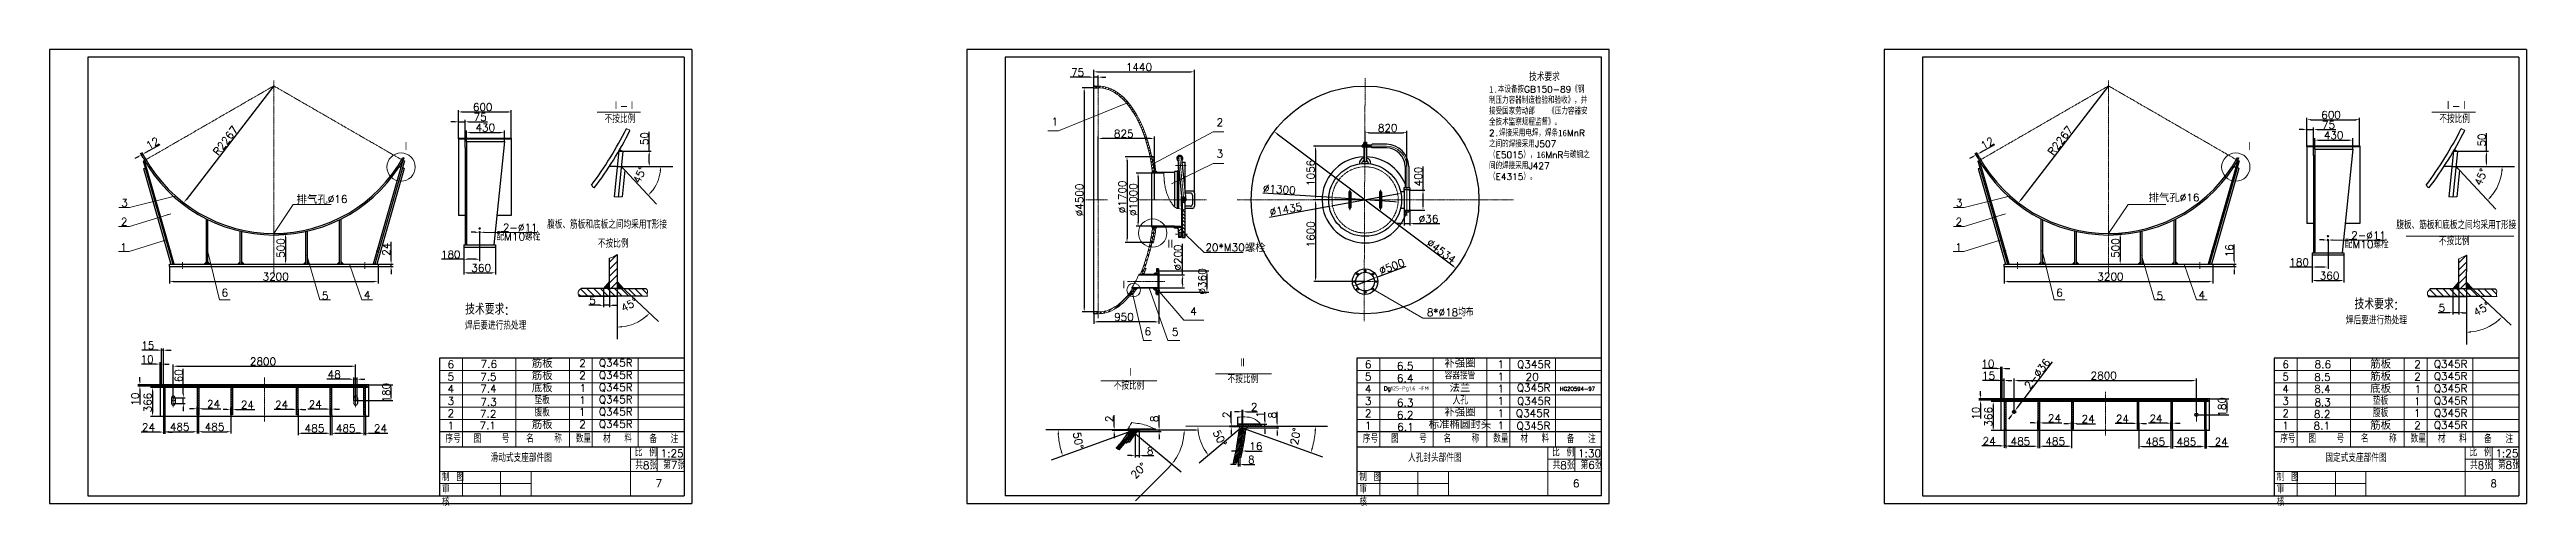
# Model space of a CAD drawing. Header units: millimetres. Extents: x 0 to 6120, y 0 to 841.
# Drawn here: x 4500 to 6120, y 0 to 297 of the extents above; entities that cross this region are included whole.
import ezdxf

# ---------------------------------------------------------------- set-up
doc = ezdxf.new("R2010")
doc.units = ezdxf.units.MM
doc.header["$PDSIZE"] = -5
doc.linetypes.add('CENTER2', pattern=[1.125, 0.75, -0.125, 0.125, -0.125])
for name, color, linetype, lineweight in [('尺寸线', 3, 'Continuous', 15), ('文字层', 7, 'Continuous', 15), ('粗实线', 7, 'Continuous', 30), ('细实线', 7, 'Continuous', 15), ('细点划线', 1, 'CENTER2', 18)]:
    doc.layers.add(name, color=color, linetype=linetype, lineweight=lineweight)
doc.styles.get("Standard").update_dxf_attribs({"font": 'txt.shx', "bigfont": 'gbcbig.shx'})
doc.dimstyles.new('ISO-25$0', dxfattribs={"dimtxt": 5, "dimasz": 2.5, "dimexe": 1.25, "dimexo": 0, "dimtad": 1, "dimdec": 0, "dimdsep": 46, "dimtxsty": 'Standard', "dimcen": 2.5, "dimdle": 5, "dimadec": 0, "dimazin": 0, "dimtfac": 1, "dimtdec": 0, "dimtmove": 0, "dimatfit": 2, "dimfxl": 0, "dimtolj": 1, "dimarcsym": 0})
doc.dimstyles.new('ISO-25$2', dxfattribs={"dimtxt": 5, "dimasz": 3, "dimexe": 8, "dimexo": 0, "dimgap": 10, "dimtad": 1, "dimdec": 0, "dimtxsty": 'Standard', "dimcen": 2.5, "dimdle": 6, "dimclrd": 256, "dimclre": 256, "dimclrt": 256, "dimadec": 0, "dimazin": 0, "dimtfac": 1, "dimtdec": 0, "dimtmove": 0, "dimatfit": 3, "dimfxl": 0, "dimtolj": 1, "dimarcsym": 0})
doc.dimstyles.new('ISO-25$3', dxfattribs={"dimtxt": 5, "dimasz": 2.5, "dimexe": 1.25, "dimexo": 0, "dimtad": 1, "dimdec": 0, "dimdsep": 46, "dimtxsty": 'Standard', "dimcen": 2.5, "dimdle": 5, "dimadec": 0, "dimazin": 0, "dimtfac": 1, "dimtdec": 0, "dimtmove": 0, "dimatfit": 2, "dimfxl": 0, "dimtolj": 1, "dimarcsym": 0})
doc.dimstyles.new('ISO-25$4', dxfattribs={"dimtxt": 5, "dimasz": 2.5, "dimexe": 0.5, "dimexo": 0, "dimtad": 1, "dimdec": 0, "dimdsep": 46, "dimtxsty": 'Standard', "dimcen": 2.5, "dimdle": 5, "dimadec": 0, "dimazin": 0, "dimtfac": 1, "dimtdec": 0, "dimtmove": 0, "dimatfit": 2, "dimfxl": 0, "dimtolj": 1, "dimarcsym": 0})

msp = doc.modelspace()

# ---------------------------------------------------------------- texts
at = {"layer": '尺寸线', "color": 0, "char_height": 5, "attachment_point": 1}
for s, insert, width in [('序号', (4758.97492, 44.88977), 10.4364794), ('图   号', (4777.38378, 44.74503), 29.1353811), ('名   称', (4811.7374, 44.88977), 28.1210727), ('数量', (4844.20659, 44.88999), 10.8715422), ('材  料', (4862.03579, 44.88977), 25.6565547), ('比 例', (4882.77766, 35.85739), 17.5), ('备  注', (4892.33092, 44.6003), 23.7721205), ('1:25', (4899.70016, 35.28765), 9.2857143), ('序号', (5358.97489, 44.88977), 10.4364794), ('图   号', (5377.38375, 44.74504), 29.1353811), ('名   称', (5411.73738, 44.88977), 28.1210727), ('数量', (5444.20656, 44.89), 10.8715422), ('材  料', (5462.03576, 44.88977), 25.6565547), ('比 例', (5482.77763, 35.8574), 17.5), ('备  注', (5492.33089, 44.60031), 23.7721205), ('1:30', (5499.70013, 35.28766), 9.2857143), ('序号', (5958.97489, 44.88977), 10.4364794), ('图   号', (5977.38375, 44.74504), 29.1353811), ('名   称', (6011.73738, 44.88977), 28.1210727), ('数量', (6044.20656, 44.89), 10.8715422), ('材  料', (6062.03576, 44.88977), 25.6565547), ('比 例', (6082.77763, 35.8574), 17.5), ('备  注', (6092.33089, 44.60031), 23.7721205), ('1:25', (6099.70013, 35.28766), 9.2857143), ('共8张', (4883.10155, 27.45863), 15.3788618), ('第7张', (4901.39934, 27.62176), 15.7244752), ('共8张', (5483.10152, 27.45863), 15.3788618), ('第6张', (5501.39931, 27.62177), 15.7244752), ('共8张', (6083.10152, 27.45863), 15.3788618), ('第8张', (6101.39931, 27.62177), 15.7244752), ('审 核', (4756.71327, 11.7414), 13.4380913), ('7', (4896.40827, 15.5929), 26.3443564), ('审 核', (5356.71324, 11.74141), 13.4380913), ('6', (5496.40824, 15.59291), 26.3443564), ('审 核', (5956.71324, 11.74141), 13.4380913), ('8', (6096.40824, 15.59291), 26.3443564)]:
    msp.add_mtext(s, dxfattribs=dict(at, insert=insert, width=width))
at = {"layer": '文字层'}
for s, insert, char_height, width, attachment_point in [('{\\fsimsun|b0|i0|c91|p7;\\H0.8571x;         \\Ftxt,gbcbig;\\H1.167x;技术要求\\P\\fsimsun|b0|i0|c91|p7;\\H0.8571x;1.\\Ftxt,gbcbig;本设备按GB150-89《钢制压力容器制造检验和验收》，并接受国家劳动部\\fsimsun|b0|i0|c91|p7;   \\Ftxt,gbcbig;《压力容器安全技术监察规程监督》。\\P\\Ftxt,gbcbig.shx;2\\fsimsun|b0|i0|c91|p7;.\\Ftxt,gbcbig;焊接采用电焊，焊条\\fsimsun|b0|i0|c91|p7;16\\Ftxt,gbcbig.shx;MnR\\Ftxt,gbcbig;之间的焊接采用J507（E5015），\\fsimsun|b0|i0|c91|p7;16\\Ftxt,gbcbig.shx;MnR\\Ftxt,gbcbig;与碳钢之间的焊接采用J427（E4315）。}', (5441.46213, 281.44429), 5, 66.1602047, 1), ('Ⅰ-Ⅰ', (4867.95078, 262.52794), 5, 47.675199, 1), ('Ⅰ-Ⅰ', (6074.06561, 260.14834), 5, 47.675199, 5), ('不按比例', (4873.03299, 251.42029), 5, 30.2081471, 5), ('1', (5155.4167, 252.28119), 5, 24.1755247, 1), ('2', (5263.29041, 251.89541), 5, 26.9480113, 1), ('不按比例', (6073.03299, 251.42029), 5, 30.2081471, 5), ('Ⅰ', (4730.65449, 235.85408), 5, 16.0305445, 1), ('3', (5263.26747, 231.32059), 5, 26.3388752, 1), ('Ⅰ', (5938.66977, 233.35408), 5, 16.0305445, 5), ('3', (4548.96039, 196.67636), 5, 7.2528791, 5), ('{\\fsimsun|b0|i0|c91|p0;排气孔}%%C16', (4661.53608, 201.61776), 5, 55.8321339, 1), ('3', (5748.96039, 196.67636), 5, 7.2528791, 5), ('{\\fsimsun|b0|i0|c91|p0;排气孔}%%C16', (5889.45215, 199.90379), 5, 55.8321339, 5), ('2', (4548.82211, 184.30927), 5, 7.2299476, 5), ('腹板、筋板和底板之间均采用T形接', (4864.62449, 182.32193), 5, 109.6121651, 5), ('2', (5748.82212, 184.30927), 5, 7.2299476, 5), ('腹板、筋板和底板之间均采用T形接', (6074.09788, 181.98394), 5, 109.6121651, 5), ('1', (4548.46235, 167.6458), 5, 6.7541417, 5), ('不按比例', (4858.61029, 172.42823), 5, 37.0815136, 1), ('{\\fSimSun|b0|i0|c91|p7;Ⅱ}', (5229.66463, 172.36601), 5, 11.4430717, 1), ('20*M30{\\fsimsun|b0|i0|c91|p0;螺栓}', (5255.99147, 169.98313), 5, 53.5162649, 1), ('1', (5748.46235, 167.6458), 5, 6.7541417, 5), ('不按比例', (6072.76456, 171.51028), 5, 37.0815136, 5), ('6', (4614.67142, 137.93657), 5, 7.2244368, 5), ('5', (4680.25555, 135.88435), 5, 7.0016629, 5), ('4', (4707.67253, 136.40457), 5, 6.9808742, 5), ('{\\H1.429x;技术要求:\\P}焊后要进行热处理\\P    ', (4771.78431, 130.7274), 5, 100.2208, 1), ('{\\fSimSun|b0|i0|c91|p7;Ⅰ}', (5199.25519, 145.72736), 5, 53.5162649, 1), ('6', (5814.67142, 137.93657), 5, 7.2244368, 5), ('5', (5880.25555, 135.88435), 5, 7.0016629, 5), ('4', (5907.67253, 136.40457), 5, 6.9808742, 5), ('{\\H1.429x;技术要求:\\P}焊后要进行热处理\\P    ', (6021.89471, 121.44433), 5, 100.2208, 5), ('6', (5216.26901, 115.08906), 5, 8.8049795, 1), ('5', (5233.9775, 114.76051), 5, 22.1007001, 1), ('4', (5245.9983, 128.1908), 5, 18.6335406, 1), ('8*%%C18均布', (5400.77037, 127.56173), 5, 63.2555582, 1), ('5', (4762.50004, 83.00007), 5, 15.000028, 5), ('6', (4762.50004, 91.00007), 5, 15.000028, 5), ('7.5', (4787.02001, 82.84755), 5, 60, 5), ('7.6', (4787.30347, 91.17744), 5, 60, 5), ('{\\fsimsun|b0|i0|c91|p0;筋板}', (4822.23448, 91.52348), 5, 37.5919475, 5), ('{\\fsimsun|b0|i0|c91|p0;筋板}', (4822.23448, 83.52348), 5, 37.5919475, 5), ('2', (4848.55, 91.79162), 5, 8, 5), ('2', (4848.55, 83.79162), 5, 8, 5), ('Q345R', (4870.29988, 91.78048), 5, 30, 5), ('Q345R', (4870.29988, 83.78048), 5, 30, 5), ('Ⅰ', (5204.53241, 88.07323), 5, 53.5162649, 1), ('不按比例', (5270.50914, 83.80454), 5, 56.5964356, 1), ('Ⅱ', (5277.66512, 94.26304), 5, 11.4430717, 1), ('5', (5362.50001, 83.00007), 5, 15.000028, 5), ('6', (5362.50001, 91.00007), 5, 15.000028, 5), ('6.5', (5386.63289, 89.92702), 5, 60, 5), ('6.4', (5386.63289, 81.92702), 5, 60, 5), ('{\\fsimsun|b0|i0|c91|p0;补强圈}', (5422.47995, 91.67049), 5, 40, 5), ('容器接管', (5422.47995, 83.67049), 5, 40, 5), ('1', (5447.09436, 93.5397), 5, 12, 1), ('1', (5447.09436, 85.5397), 5, 12, 1), ('Q345R', (5459.82285, 93.55143), 5, 20, 1), ('20', (5465.38065, 85.29033), 5, 20, 1), ('5', (5962.50001, 83.00007), 5, 15.000028, 5), ('6', (5962.50001, 91.00007), 5, 15.000028, 5), ('8.5', (5986.54129, 82.64515), 5, 60, 5), ('8.6', (5986.82476, 90.97505), 5, 60, 5), ('{\\fsimsun|b0|i0|c91|p0;筋板}', (6024.62109, 91.05293), 5, 37.5919475, 5), ('{\\fsimsun|b0|i0|c91|p0;筋板}', (6024.62109, 83.05293), 5, 37.5919475, 5), ('2', (6048.66718, 91.06408), 5, 8, 5), ('2', (6048.66718, 83.06408), 5, 8, 5), ('Q345R', (6070.41707, 91.05293), 5, 30, 5), ('Q345R', (6070.41707, 83.05293), 5, 30, 5), ('4', (4762.50004, 75.00007), 5, 15.000028, 5), ('3', (4762.50004, 67.00003), 5, 15.000028, 5), ('7.4', (4787.02001, 75.16686), 5, 60, 5), ('7.3', (4787.1601, 66.43228), 5, 60, 5), ('{\\fsimsun|b0|i0|c91|p0;底板}', (4822.23448, 75.52348), 5, 37.5919475, 5), ('垫板', (4822.23448, 67.52348), 5, 37.5919475, 5), ('1', (4848.50845, 67.58984), 5, 8, 5), ('1', (4848.73167, 75.49037), 5, 8, 5), ('Q345R', (4870.29988, 75.78048), 5, 30, 5), ('Q345R', (4870.29988, 67.78048), 5, 30, 5), ('不按比例', (5195.99984, 79.54424), 5, 82.6423247, 1), ('4', (5362.50001, 75.00007), 5, 15.000028, 5), ('3', (5362.50001, 67.00004), 5, 15.000028, 5), ('{\\H0.8571x;Dg\\Fisocp,gbcbig;125-Pg1.6 -FM}', (5387.37701, 74.86239), 3, 35, 5), ('6.3', (5386.63289, 65.92702), 5, 60, 5), ('{\\fsimsun|b0|i0|c91|p0;法兰}', (5422.47995, 75.67049), 5, 40, 5), ('人孔', (5422.6723, 67.379), 5, 41, 5), ('1', (5447.09436, 77.5397), 5, 12, 1), ('1', (5447.09436, 69.5397), 5, 12, 1), ('Q345R', (5459.64085, 78.21723), 5, 20, 1), ('Q345R', (5459.82285, 69.55143), 5, 20, 1), ('{\\H0.8571x;HG20594-97}', (5487.81754, 76.29874), 3, 22, 1), ('4', (5962.50001, 75.00007), 5, 15.000028, 5), ('3', (5962.50001, 67.00004), 5, 15.000028, 5), ('8.4', (5986.54129, 74.96447), 5, 60, 5), ('8.3', (5986.68138, 66.22989), 5, 60, 5), ('{\\fsimsun|b0|i0|c91|p0;底板}', (6024.62109, 75.05293), 5, 37.5919475, 5), ('垫板', (6024.62109, 67.05293), 5, 37.5919475, 5), ('1', (6048.62564, 66.86229), 5, 8, 5), ('1', (6048.84885, 74.76283), 5, 8, 5), ('Q345R', (6070.41707, 75.05293), 5, 30, 5), ('Q345R', (6070.41707, 67.05293), 5, 30, 5), ('2', (4762.50005, 59), 5, 15, 5), ('1', (4762.50005, 51), 5, 15, 5), ('7.1', (4786.59974, 51.01651), 5, 60, 5), ('7.2', (4786.87992, 58.65618), 5, 60, 5), ('{\\fsimsun|b0|i0|c91|p0;筋板}', (4822.23448, 51.52348), 5, 37.5919475, 5), ('腹板', (4822.23448, 59.52348), 5, 37.5919475, 5), ('2', (4848.55, 51.79162), 5, 8, 5), ('1', (4848.38098, 59.87768), 5, 8, 5), ('Q345R', (4870.29988, 59.78048), 5, 30, 5), ('Q345R', (4870.29988, 51.78048), 5, 30, 5), ('2', (5362.50002, 59.00001), 5, 15, 5), ('1', (5362.50002, 51.00001), 5, 15, 5), ('6.2', (5386.63289, 57.92702), 5, 60, 5), ('6.1', (5386.81946, 50.099), 5, 60, 5), ('{\\fsimsun|b0|i0|c91|p0;标准椭圆封头}', (5422.47995, 51.67049), 5, 40, 5), ('{\\fsimsun|b0|i0|c91|p0;补强圈}', (5422.47995, 59.67049), 5, 40, 5), ('1', (5447.09436, 61.5397), 5, 12, 1), ('1', (5447.09436, 53.5397), 5, 12, 1), ('Q345R', (5459.06151, 61.56541), 5, 20, 1), ('Q345R', (5459.53378, 53.30896), 5, 20, 1), ('2', (5962.50002, 59.00001), 5, 15, 5), ('1', (5962.50002, 51.00001), 5, 15, 5), ('8.1', (5986.12102, 50.81412), 5, 60, 5), ('8.2', (5986.4012, 58.45379), 5, 60, 5), ('{\\fsimsun|b0|i0|c91|p0;筋板}', (6024.62109, 51.05293), 5, 37.5919475, 5), ('腹板', (6024.62109, 59.05293), 5, 37.5919475, 5), ('2', (6048.66718, 51.06408), 5, 8, 5), ('1', (6048.49816, 59.15013), 5, 8, 5), ('Q345R', (6070.41707, 59.05293), 5, 30, 5), ('Q345R', (6070.41707, 51.05293), 5, 30, 5)]:
    msp.add_mtext(s, dxfattribs=dict(at, insert=insert, char_height=char_height, width=width, attachment_point=attachment_point))
at = {"layer": '文字层', "char_height": 5, "width": 80, "attachment_point": 5, "rotation": 359.77940123}
for insert in [(4806.61523, 174.58279), (6015.51314, 169.50826)]:
    msp.add_mtext('配M10螺栓', dxfattribs=dict(at, insert=insert))
at = {"layer": '文字层', "color": 0, "char_height": 5, "width": 15, "attachment_point": 1}
for insert in [(4756.6351, 19.68158), (5356.63507, 19.68159), (5956.63507, 19.68159)]:
    msp.add_mtext('制 图', dxfattribs=dict(at, insert=insert))
at = {"layer": '细实线', "color": 0, "char_height": 5, "width": 103.6409463, "attachment_point": 1}
for s, insert in [('{\\C256;滑动式支座部件图}', (4788.50555, 32.29813)), ('{\\C256;人孔封头部件图}', (5388.50552, 32.29814)), ('{\\C256;固定式支座部件图}', (5988.50552, 32.29814))]:
    msp.add_mtext(s, dxfattribs=dict(at, insert=insert))

# ---------------------------------------------------------------- blocks, each defined once
blk = doc.blocks.new('*X218')
at = {"layer": '尺寸线'}
for points in [[(4899, 217.5), (4900, 217.5), (4899.7, 220.5)], [(4893.9, 203.5), (4893.2, 204.1), (4891.5, 201.6)]]:
    blk.add_hatch(color=256, dxfattribs=at).paths.add_polyline_path(points, flags=0)
at = {"layer": '尺寸线', "lineweight": -2}
for p, q in [((4873.9, 220.5), (4907.7, 220.5)), ((4876.3, 218), (4896.9, 195.8))]:
    blk.add_line(p, q, dxfattribs=at)
at = {"layer": '尺寸线'}
blk.add_arc((4873.9, 220.5), 25.8, 319.6323, 353.3304, dxfattribs=at)
at = {"layer": '尺寸线', "insert": (4886, 215), "char_height": 5, "width": 30, "attachment_point": 5, "rotation": 65.7105}
blk.add_mtext('45%%D', dxfattribs=at)
blk = doc.blocks.new('*X219')
at = {"layer": '尺寸线'}
for points in [[(4891.8, 228.1), (4892.7, 228.1), (4892.2, 230.6)], [(4891.8, 223), (4892.7, 223), (4892.2, 220.5)]]:
    blk.add_hatch(color=0, dxfattribs=at).paths.add_polyline_path(points, flags=0)
at = {"layer": '尺寸线', "color": 0, "lineweight": -2}
for p, q in [((4892.2, 230.6), (4892.2, 243.1)), ((4872.3, 230.6), (4893.5, 230.6)), ((4892.2, 223), (4892.2, 228.1)), ((4871.3, 220.5), (4893.5, 220.5))]:
    blk.add_line(p, q, dxfattribs=at)
at = {"layer": '尺寸线', "color": 0, "insert": (4889.1, 238.7), "char_height": 5, "width": 24.286, "attachment_point": 5, "rotation": 90}
blk.add_mtext('50', dxfattribs=at)
blk = doc.blocks.new('*X220')
at = {"layer": '尺寸线'}
for points in [[(4723, 159), (4723.8, 159), (4723.4, 156.5)], [(4723, 152.6), (4723.8, 152.6), (4723.4, 155.1)]]:
    blk.add_hatch(color=0, dxfattribs=at).paths.add_polyline_path(points, flags=0)
at = {"layer": '尺寸线', "color": 0, "lineweight": -2}
for p, q in [((4723.4, 159), (4723.4, 171.1)), ((4714.9, 156.5), (4724.7, 156.5)), ((4714.9, 155.1), (4724.7, 155.1)), ((4723.4, 155.1), (4723.4, 156.5)), ((4723.4, 152.6), (4723.4, 150.1))]:
    blk.add_line(p, q, dxfattribs=at)
at = {"layer": '尺寸线', "color": 0, "insert": (4720.3, 166.3), "char_height": 5, "width": 25, "attachment_point": 5, "rotation": 90}
blk.add_mtext('24', dxfattribs=at)
blk = doc.blocks.new('*X221')
at = {"layer": '尺寸线'}
blk.add_hatch(color=0, dxfattribs=at).paths.add_polyline_path([(4589, 199), (4589.6, 198.5), (4587.8, 196.7)], flags=0)
at = {"layer": '尺寸线', "color": 0, "lineweight": -2}
blk.add_line((4646.7, 273.2), (4589.3, 198.7), dxfattribs=at)
at = {"layer": '尺寸线', "color": 0, "insert": (4615.1, 237.4), "char_height": 5, "width": 67.143, "attachment_point": 5, "rotation": 52.3909}
blk.add_mtext('R2267', dxfattribs=at)
blk = doc.blocks.new('*X222')
at = {"layer": '细实线', "linetype": 'Continuous'}
blk.add_hatch(color=0, dxfattribs=at).paths.add_polyline_path([(4646.7, 176.7), (4647.8, 178.9), (4648.3, 178.6)], flags=0)
at = {"layer": '细实线', "color": 0, "linetype": 'Continuous'}
for p, q in [((4646.7, 176.7), (4659.4, 195.7)), ((4659.4, 195.7), (4684.1, 195.7))]:
    blk.add_line(p, q, dxfattribs=at)
at = {"layer": '细实线', "color": 0}
blk.add_line((4684.1, 195.7), (4684.1, 195.7), dxfattribs=at)
blk = doc.blocks.new('*X223')
at = {"layer": '尺寸线'}
for points in [[(4580.9, 145.7), (4580.9, 144.9), (4578.4, 145.3)], [(4712.4, 145.7), (4712.4, 144.9), (4714.9, 145.3)]]:
    blk.add_hatch(color=0, dxfattribs=at).paths.add_polyline_path(points, flags=0)
at = {"layer": '尺寸线', "color": 0, "lineweight": -2}
for p, q in [((4578.4, 155.1), (4578.4, 144)), ((4714.9, 155.1), (4714.9, 144)), ((4580.9, 145.3), (4712.4, 145.3))]:
    blk.add_line(p, q, dxfattribs=at)
at = {"layer": '尺寸线', "color": 0, "insert": (4647.9, 148.4), "char_height": 5, "width": 52.857, "attachment_point": 5}
blk.add_mtext('3200', dxfattribs=at)
blk = doc.blocks.new('*X224')
at = {"layer": '尺寸线'}
for points in [[(4557.7, 227.2), (4558.1, 226.5), (4560.1, 228.1)], [(4563, 230.2), (4563.4, 229.4), (4561, 228.6)]]:
    blk.add_hatch(color=0, dxfattribs=at).paths.add_polyline_path(points, flags=0)
at = {"layer": '尺寸线', "color": 0, "lineweight": -2}
for p, q in [((4557.9, 226.9), (4555.8, 225.7)), ((4561.3, 225.9), (4559.5, 229.2)), ((4560.1, 228.1), (4561, 228.6)), ((4562.3, 226.4), (4560.4, 229.7)), ((4563.2, 229.8), (4572.3, 234.9))]:
    blk.add_line(p, q, dxfattribs=at)
at = {"layer": '尺寸线', "color": 0, "insert": (4567.4, 235.7), "char_height": 5, "width": 22.143, "attachment_point": 5, "rotation": 29}
blk.add_mtext('12', dxfattribs=at)
blk = doc.blocks.new('*X225')
at = {"layer": '细实线', "linetype": 'Continuous'}
blk.add_hatch(color=0, dxfattribs=at).paths.add_polyline_path([(4579.3, 189.6), (4577, 188.6), (4576.8, 189.2)], flags=0)
at = {"layer": '细实线', "color": 0, "linetype": 'Continuous'}
for p, q in [((4552.2, 181.2), (4545.2, 181.2)), ((4579.3, 189.6), (4552.2, 181.2))]:
    blk.add_line(p, q, dxfattribs=at)
at = {"layer": '细实线', "color": 0}
blk.add_line((4545.2, 181.2), (4545.2, 181.2), dxfattribs=at)
blk = doc.blocks.new('*X226')
at = {"layer": '细实线', "linetype": 'Continuous'}
blk.add_hatch(color=0, dxfattribs=at).paths.add_polyline_path([(4581.9, 201.1), (4579.6, 200.2), (4579.4, 200.8)], flags=0)
at = {"layer": '细实线', "color": 0, "linetype": 'Continuous'}
for p, q in [((4581.9, 201.1), (4552.3, 193.7)), ((4552.3, 193.7), (4545.3, 193.7))]:
    blk.add_line(p, q, dxfattribs=at)
at = {"layer": '细实线', "color": 0}
blk.add_line((4545.3, 193.7), (4545.3, 193.7), dxfattribs=at)
blk = doc.blocks.new('*X227')
at = {"layer": '细实线', "linetype": 'Continuous'}
blk.add_hatch(color=0, dxfattribs=at).paths.add_polyline_path([(4576.5, 172.4), (4574.2, 171.4), (4574, 172)], flags=0)
at = {"layer": '细实线', "color": 0, "linetype": 'Continuous'}
for p, q in [((4552.1, 164.8), (4545.1, 164.8)), ((4576.5, 172.4), (4552.1, 164.8))]:
    blk.add_line(p, q, dxfattribs=at)
at = {"layer": '细实线', "color": 0}
blk.add_line((4545.1, 164.8), (4545.1, 164.8), dxfattribs=at)
blk = doc.blocks.new('*X228')
at = {"layer": '尺寸线'}
for points in [[(4653.9, 174.2), (4654.7, 174.2), (4654.3, 176.7)], [(4653.9, 159), (4654.7, 159), (4654.3, 156.5)]]:
    blk.add_hatch(color=0, dxfattribs=at).paths.add_polyline_path(points, flags=0)
at = {"layer": '尺寸线', "color": 0, "lineweight": -2}
for p, q in [((4646.7, 176.7), (4655.5, 176.7)), ((4654.3, 174.2), (4654.3, 159)), ((4646.7, 156.5), (4655.5, 156.5))]:
    blk.add_line(p, q, dxfattribs=at)
at = {"layer": '尺寸线', "color": 0, "insert": (4651.2, 167.1), "char_height": 5, "width": 38.571, "attachment_point": 5, "rotation": 90}
blk.add_mtext('500', dxfattribs=at)
blk = doc.blocks.new('*X229')
at = {"layer": '细实线'}
for p, q in [((4603.3, 165.5), (4611.1, 133.2)), ((4611.1, 133.2), (4618.1, 133.2))]:
    blk.add_line(p, q, dxfattribs=at)
blk = doc.blocks.new('*X230')
at = {"layer": '细实线'}
for p, q in [((4668.2, 162.5), (4676.8, 133.2)), ((4676.8, 133.2), (4683.8, 133.2))]:
    blk.add_line(p, q, dxfattribs=at)
blk = doc.blocks.new('*X231')
at = {"layer": '细实线'}
for p, q in [((4696.4, 156), (4704.2, 133.3)), ((4704.2, 133.3), (4711.2, 133.3))]:
    blk.add_line(p, q, dxfattribs=at)
blk = doc.blocks.new('*X232')
at = {"layer": '尺寸线'}
for points in [[(4859.9, 130.1), (4859.9, 129.2), (4862.4, 129.7)], [(4868.7, 130.1), (4868.7, 129.2), (4866.2, 129.7)]]:
    blk.add_hatch(color=0, dxfattribs=at).paths.add_polyline_path(points, flags=0)
at = {"layer": '尺寸线', "color": 0, "lineweight": -2}
for p, q in [((4859.9, 129.7), (4852.8, 129.7)), ((4862.4, 140.6), (4862.4, 128.4)), ((4866.2, 129.7), (4862.4, 129.7)), ((4866.2, 140.6), (4866.2, 128.4)), ((4868.7, 129.7), (4871.2, 129.7))]:
    blk.add_line(p, q, dxfattribs=at)
at = {"layer": '尺寸线', "color": 0, "insert": (4855.1, 132.8), "char_height": 5, "width": 10, "attachment_point": 5}
blk.add_mtext('5', dxfattribs=at)
blk = doc.blocks.new('*X233')
at = {"layer": '尺寸线'}
for points in [[(4874.2, 115.1), (4874.2, 116.1), (4871.2, 115.4)], [(4889.9, 122.8), (4890.6, 122.1), (4892.4, 124.5)]]:
    blk.add_hatch(color=256, dxfattribs=at).paths.add_polyline_path(points, flags=0)
at = {"layer": '尺寸线', "lineweight": -2}
for p, q in [((4871.2, 139.7), (4871.2, 107.4)), ((4876.6, 139.4), (4898.2, 119))]:
    blk.add_line(p, q, dxfattribs=at)
at = {"layer": '尺寸线'}
blk.add_arc((4871.2, 144.6), 29.2, 275.8968, 310.6756, dxfattribs=at)
at = {"layer": '尺寸线', "insert": (4879.2, 130), "char_height": 5, "width": 30, "attachment_point": 5, "rotation": 28.7245}
blk.add_mtext('45%%D', dxfattribs=at)
blk = doc.blocks.new('*X234')
at = {"layer": '尺寸线'}
for points in [[(4587.1, 71.7), (4587.9, 71.7), (4587.5, 69.2)], [(4587.1, 62.9), (4587.9, 62.9), (4587.5, 65.4)]]:
    blk.add_hatch(color=0, dxfattribs=at).paths.add_polyline_path(points, flags=0)
at = {"layer": '尺寸线', "color": 0, "lineweight": -2}
for p, q in [((4587.5, 71.7), (4587.5, 88)), ((4580.9, 69.2), (4588.7, 69.2)), ((4580.9, 65.4), (4588.7, 65.4)), ((4587.5, 65.4), (4587.5, 69.2)), ((4587.5, 62.9), (4587.5, 60.4))]:
    blk.add_line(p, q, dxfattribs=at)
at = {"layer": '尺寸线', "color": 0, "insert": (4584.4, 83.6), "char_height": 5, "width": 23.571, "attachment_point": 5, "rotation": 90}
blk.add_mtext('60', dxfattribs=at)
blk = doc.blocks.new('*X235')
at = {"layer": '尺寸线'}
for points in [[(4696.5, 81.7), (4696.5, 80.9), (4699, 81.3)], [(4703.8, 81.7), (4703.8, 80.9), (4701.3, 81.3)]]:
    blk.add_hatch(color=0, dxfattribs=at).paths.add_polyline_path(points, flags=0)
at = {"layer": '尺寸线', "color": 0, "lineweight": -2}
for p, q in [((4696.5, 81.3), (4681.4, 81.3)), ((4699, 67.3), (4699, 82.5)), ((4701.3, 81.3), (4699, 81.3)), ((4701.3, 67.3), (4701.3, 82.5)), ((4703.8, 81.3), (4706.3, 81.3))]:
    blk.add_line(p, q, dxfattribs=at)
at = {"layer": '尺寸线', "color": 0, "insert": (4686.2, 84.4), "char_height": 5, "width": 24.286, "attachment_point": 5}
blk.add_mtext('48', dxfattribs=at)
blk = doc.blocks.new('*X236')
at = {"layer": '尺寸线'}
for points in [[(4687.1, 46.4), (4687.1, 45.5), (4684.6, 45.9)], [(4703.1, 46.4), (4703.1, 45.5), (4705.6, 45.9)]]:
    blk.add_hatch(color=0, dxfattribs=at).paths.add_polyline_path(points, flags=0)
at = {"layer": '尺寸线', "color": 0, "lineweight": -2}
for p, q in [((4684.6, 58), (4684.6, 44.7)), ((4705.6, 58.3), (4705.6, 44.7)), ((4687.1, 45.9), (4703.1, 45.9))]:
    blk.add_line(p, q, dxfattribs=at)
at = {"layer": '尺寸线', "color": 0, "insert": (4693.7, 49.1), "char_height": 5, "width": 38.571, "attachment_point": 5}
blk.add_mtext('485', dxfattribs=at)
blk = doc.blocks.new('*X237')
at = {"layer": '尺寸线'}
for points in [[(4566.9, 73.4), (4567.7, 73.4), (4567.3, 75.9)], [(4566.9, 59.4), (4567.7, 59.4), (4567.3, 56.9)]]:
    blk.add_hatch(color=0, dxfattribs=at).paths.add_polyline_path(points, flags=0)
at = {"layer": '尺寸线', "color": 0, "lineweight": -2}
for p, q in [((4573.2, 75.9), (4566.1, 75.9)), ((4567.3, 73.4), (4567.3, 59.4)), ((4572.3, 56.9), (4566.1, 56.9))]:
    blk.add_line(p, q, dxfattribs=at)
at = {"layer": '尺寸线', "color": 0, "insert": (4564.2, 66), "char_height": 5, "width": 38.571, "attachment_point": 5, "rotation": 90}
blk.add_mtext('366', dxfattribs=at)
blk = doc.blocks.new('*X238')
at = {"layer": '尺寸线'}
for points in [[(4665.1, 46.4), (4665.1, 45.5), (4662.6, 45.9)], [(4681.1, 46.4), (4681.1, 45.5), (4683.6, 45.9)]]:
    blk.add_hatch(color=0, dxfattribs=at).paths.add_polyline_path(points, flags=0)
at = {"layer": '尺寸线', "color": 0, "lineweight": -2}
for p, q in [((4662.6, 61.9), (4662.6, 44.7)), ((4683.6, 60.6), (4683.6, 44.7)), ((4665.1, 45.9), (4681.1, 45.9))]:
    blk.add_line(p, q, dxfattribs=at)
at = {"layer": '尺寸线', "color": 0, "insert": (4673.3, 49.1), "char_height": 5, "width": 38.571, "attachment_point": 5}
blk.add_mtext('485', dxfattribs=at)
blk = doc.blocks.new('*X239')
at = {"layer": '尺寸线'}
for points in [[(4572, 47.2), (4572, 46.3), (4574.5, 46.7)], [(4578, 47.2), (4578, 46.3), (4575.5, 46.7)]]:
    blk.add_hatch(color=0, dxfattribs=at).paths.add_polyline_path(points, flags=0)
at = {"layer": '尺寸线', "color": 0, "lineweight": -2}
for p, q in [((4574.5, 58), (4574.5, 45.5)), ((4575.5, 58), (4575.5, 45.5)), ((4572, 46.7), (4559.9, 46.7)), ((4575.5, 46.7), (4574.5, 46.7)), ((4578, 46.7), (4580.5, 46.7))]:
    blk.add_line(p, q, dxfattribs=at)
at = {"layer": '尺寸线', "color": 0, "insert": (4564.7, 49.9), "char_height": 5, "width": 25, "attachment_point": 5}
blk.add_mtext('24', dxfattribs=at)
blk = doc.blocks.new('*X240')
at = {"layer": '尺寸线'}
for points in [[(4578, 47.4), (4578, 46.5), (4575.5, 46.9)], [(4594, 47.4), (4594, 46.5), (4596.5, 46.9)]]:
    blk.add_hatch(color=0, dxfattribs=at).paths.add_polyline_path(points, flags=0)
at = {"layer": '尺寸线', "color": 0, "lineweight": -2}
for p, q in [((4575.5, 58), (4575.5, 45.7)), ((4596.5, 58), (4596.5, 45.7)), ((4578, 46.9), (4594, 46.9))]:
    blk.add_line(p, q, dxfattribs=at)
at = {"layer": '尺寸线', "color": 0, "insert": (4585.1, 50.1), "char_height": 5, "width": 38.571, "attachment_point": 5}
blk.add_mtext('485', dxfattribs=at)
blk = doc.blocks.new('*X241')
at = {"layer": '尺寸线'}
for points in [[(4594, 62.4), (4594, 61.6), (4596.5, 62)], [(4600, 62.4), (4600, 61.6), (4597.5, 62)]]:
    blk.add_hatch(color=0, dxfattribs=at).paths.add_polyline_path(points, flags=0)
at = {"layer": '尺寸线', "color": 0, "lineweight": -2}
for p, q in [((4594, 62), (4591.5, 62)), ((4596.5, 58), (4596.5, 63.2)), ((4596.5, 62), (4597.5, 62)), ((4597.5, 58), (4597.5, 63.2)), ((4600, 62), (4612.1, 62))]:
    blk.add_line(p, q, dxfattribs=at)
at = {"layer": '尺寸线', "color": 0, "insert": (4607.3, 65.1), "char_height": 5, "width": 25, "attachment_point": 5}
blk.add_mtext('24', dxfattribs=at)
blk = doc.blocks.new('*X242')
at = {"layer": '尺寸线'}
for points in [[(4600, 47.4), (4600, 46.5), (4597.5, 46.9)], [(4616, 47.4), (4616, 46.5), (4618.5, 46.9)]]:
    blk.add_hatch(color=0, dxfattribs=at).paths.add_polyline_path(points, flags=0)
at = {"layer": '尺寸线', "color": 0, "lineweight": -2}
for p, q in [((4597.5, 58.2), (4597.5, 45.7)), ((4618.5, 58), (4618.5, 45.7)), ((4600, 46.9), (4616, 46.9))]:
    blk.add_line(p, q, dxfattribs=at)
at = {"layer": '尺寸线', "color": 0, "insert": (4607.9, 50.1), "char_height": 5, "width": 38.571, "attachment_point": 5}
blk.add_mtext('485', dxfattribs=at)
blk = doc.blocks.new('*X243')
at = {"layer": '尺寸线'}
for points in [[(4659.1, 62), (4659.1, 61.1), (4661.6, 61.5)], [(4665.1, 62), (4665.1, 61.1), (4662.6, 61.5)]]:
    blk.add_hatch(color=0, dxfattribs=at).paths.add_polyline_path(points, flags=0)
at = {"layer": '尺寸线', "color": 0, "lineweight": -2}
for p, q in [((4659.1, 61.5), (4647, 61.5)), ((4661.6, 58), (4661.6, 62.8)), ((4662.6, 61.5), (4661.6, 61.5)), ((4662.6, 58), (4662.6, 62.8)), ((4665.1, 61.5), (4667.6, 61.5))]:
    blk.add_line(p, q, dxfattribs=at)
at = {"layer": '尺寸线', "color": 0, "insert": (4651.8, 64.7), "char_height": 5, "width": 25, "attachment_point": 5}
blk.add_mtext('24', dxfattribs=at)
blk = doc.blocks.new('*X244')
at = {"layer": '尺寸线'}
for points in [[(4681.1, 62.2), (4681.1, 61.3), (4683.6, 61.7)], [(4687.1, 62.2), (4687.1, 61.3), (4684.6, 61.7)]]:
    blk.add_hatch(color=0, dxfattribs=at).paths.add_polyline_path(points, flags=0)
at = {"layer": '尺寸线', "color": 0, "lineweight": -2}
for p, q in [((4681.1, 61.7), (4669, 61.7)), ((4683.6, 58), (4683.6, 63)), ((4684.6, 61.7), (4683.6, 61.7)), ((4684.6, 58), (4684.6, 63)), ((4687.1, 61.7), (4689.6, 61.7))]:
    blk.add_line(p, q, dxfattribs=at)
at = {"layer": '尺寸线', "color": 0, "insert": (4673.8, 64.9), "char_height": 5, "width": 25, "attachment_point": 5}
blk.add_mtext('24', dxfattribs=at)
blk = doc.blocks.new('*X245')
at = {"layer": '尺寸线'}
for points in [[(4703.1, 46.4), (4703.1, 45.5), (4705.6, 45.9)], [(4709.2, 46.4), (4709.2, 45.5), (4706.7, 45.9)]]:
    blk.add_hatch(color=0, dxfattribs=at).paths.add_polyline_path(points, flags=0)
at = {"layer": '尺寸线', "color": 0, "lineweight": -2}
for p, q in [((4705.6, 58), (4705.6, 44.7)), ((4706.7, 58), (4706.7, 44.7)), ((4703.1, 45.9), (4700.6, 45.9)), ((4705.6, 45.9), (4706.7, 45.9)), ((4709.2, 45.9), (4721.2, 45.9))]:
    blk.add_line(p, q, dxfattribs=at)
at = {"layer": '尺寸线', "color": 0, "insert": (4716.5, 49.1), "char_height": 5, "width": 25, "attachment_point": 5}
blk.add_mtext('24', dxfattribs=at)
blk = doc.blocks.new('*X246')
at = {"layer": '尺寸线'}
for points in [[(4722.9, 75.2), (4723.8, 75.2), (4723.3, 77.7)], [(4722.9, 69.8), (4723.8, 69.8), (4723.3, 67.3)]]:
    blk.add_hatch(color=0, dxfattribs=at).paths.add_polyline_path(points, flags=0)
at = {"layer": '尺寸线', "color": 0, "lineweight": -2}
for p, q in [((4700.2, 67.3), (4724.6, 67.3)), ((4708.8, 77.7), (4724.6, 77.7)), ((4723.3, 75.2), (4723.3, 69.8))]:
    blk.add_line(p, q, dxfattribs=at)
at = {"layer": '尺寸线', "color": 0, "insert": (4720.2, 72.5), "char_height": 5, "width": 36.429, "attachment_point": 5, "rotation": 90}
blk.add_mtext('180', dxfattribs=at)
blk = doc.blocks.new('*X247')
at = {"layer": '尺寸线'}
for points in [[(4616, 61.9), (4616, 61.1), (4618.5, 61.5)], [(4622.1, 61.9), (4622.1, 61.1), (4619.6, 61.5)]]:
    blk.add_hatch(color=0, dxfattribs=at).paths.add_polyline_path(points, flags=0)
at = {"layer": '尺寸线', "color": 0, "lineweight": -2}
for p, q in [((4616, 61.5), (4613.5, 61.5)), ((4618.5, 58), (4618.5, 62.7)), ((4618.5, 61.5), (4619.6, 61.5)), ((4619.6, 58), (4619.6, 62.7)), ((4622.1, 61.5), (4634.2, 61.5))]:
    blk.add_line(p, q, dxfattribs=at)
at = {"layer": '尺寸线', "color": 0, "insert": (4629.4, 64.6), "char_height": 5, "width": 25, "attachment_point": 5}
blk.add_mtext('24', dxfattribs=at)
blk = doc.blocks.new('*X248')
at = {"layer": '尺寸线'}
for points in [[(4583.4, 90.2), (4583.4, 89.4), (4580.9, 89.8)], [(4697.7, 90.2), (4697.7, 89.4), (4700.2, 89.8)]]:
    blk.add_hatch(color=0, dxfattribs=at).paths.add_polyline_path(points, flags=0)
at = {"layer": '尺寸线', "color": 0, "lineweight": -2}
for p, q in [((4580.9, 69.2), (4580.9, 91)), ((4583.4, 89.8), (4697.7, 89.8)), ((4700.2, 69.2), (4700.2, 91))]:
    blk.add_line(p, q, dxfattribs=at)
at = {"layer": '尺寸线', "color": 0, "insert": (4639.6, 92.9), "char_height": 5, "width": 52.857, "attachment_point": 5}
blk.add_mtext('2800', dxfattribs=at)
blk = doc.blocks.new('*X249')
at = {"layer": '尺寸线'}
for points in [[(4558.7, 80.2), (4559.5, 80.2), (4559.1, 77.7)], [(4558.7, 74.3), (4559.5, 74.3), (4559.1, 76.8)]]:
    blk.add_hatch(color=0, dxfattribs=at).paths.add_polyline_path(points, flags=0)
at = {"layer": '尺寸线', "color": 0, "lineweight": -2}
for p, q in [((4559.1, 80.2), (4559.1, 82.7)), ((4573.2, 77.7), (4557.8, 77.7)), ((4573.2, 76.8), (4557.8, 76.8)), ((4559.1, 77.7), (4559.1, 76.8)), ((4559.1, 74.3), (4559.1, 64.7))]:
    blk.add_line(p, q, dxfattribs=at)
at = {"layer": '尺寸线', "color": 0, "insert": (4556, 68.3), "char_height": 5, "width": 22.143, "attachment_point": 5, "rotation": 90}
blk.add_mtext('10', dxfattribs=at)
blk = doc.blocks.new('*X250')
at = {"layer": '尺寸线'}
for points in [[(4569.8, 91.6), (4569.8, 90.8), (4572.3, 91.2)], [(4575.7, 91.6), (4575.7, 90.8), (4573.2, 91.2)]]:
    blk.add_hatch(color=0, dxfattribs=at).paths.add_polyline_path(points, flags=0)
at = {"layer": '尺寸线', "color": 0, "lineweight": -2}
for p, q in [((4569.8, 91.2), (4560.2, 91.2)), ((4572.3, 77.7), (4572.3, 92.4)), ((4573.2, 91.2), (4572.3, 91.2)), ((4573.2, 77.7), (4573.2, 92.4)), ((4575.7, 91.2), (4578.2, 91.2))]:
    blk.add_line(p, q, dxfattribs=at)
at = {"layer": '尺寸线', "color": 0, "insert": (4563.8, 94.3), "char_height": 5, "width": 22.143, "attachment_point": 5}
blk.add_mtext('10', dxfattribs=at)
blk = doc.blocks.new('*X251')
at = {"layer": '尺寸线'}
for points in [[(4570.7, 100.7), (4570.7, 99.8), (4573.2, 100.3)], [(4577, 100.7), (4577, 99.8), (4574.5, 100.3)]]:
    blk.add_hatch(color=0, dxfattribs=at).paths.add_polyline_path(points, flags=0)
at = {"layer": '尺寸线', "color": 0, "lineweight": -2}
for p, q in [((4570.7, 100.3), (4560.3, 100.3)), ((4573.2, 77.7), (4573.2, 101.5)), ((4574.5, 100.3), (4573.2, 100.3)), ((4574.5, 77.7), (4574.5, 101.5)), ((4577, 100.3), (4579.5, 100.3))]:
    blk.add_line(p, q, dxfattribs=at)
at = {"layer": '尺寸线', "color": 0, "insert": (4564.2, 103.4), "char_height": 5, "width": 22.143, "attachment_point": 5}
blk.add_mtext('15', dxfattribs=at)
blk = doc.blocks.new('*X384')
at = {"layer": '尺寸线'}
for points in [[(4773.4, 160.2), (4773.4, 159.4), (4770.9, 159.8)], [(4778.8, 160.2), (4778.8, 159.4), (4781.3, 159.8)]]:
    blk.add_hatch(color=0, dxfattribs=at).paths.add_polyline_path(points, flags=0)
at = {"layer": '尺寸线', "color": 0, "lineweight": -2}
for p, q in [((4770.9, 167.8), (4770.9, 158.5)), ((4781.3, 177.4), (4781.3, 158.5)), ((4770.9, 159.8), (4756.3, 159.8)), ((4778.8, 159.8), (4773.4, 159.8))]:
    blk.add_line(p, q, dxfattribs=at)
at = {"layer": '尺寸线', "color": 0, "insert": (4762.4, 162.9), "char_height": 5, "width": 36.429, "attachment_point": 5}
blk.add_mtext('180', dxfattribs=at)
blk = doc.blocks.new('*X385')
at = {"layer": '尺寸线'}
for points in [[(4775.1, 243.2), (4775.1, 242.4), (4772.6, 242.8)], [(4795, 243.2), (4795, 242.4), (4797.5, 242.8)]]:
    blk.add_hatch(color=0, dxfattribs=at).paths.add_polyline_path(points, flags=0)
at = {"layer": '尺寸线', "color": 0, "lineweight": -2}
for p, q in [((4772.6, 236.8), (4772.6, 244.1)), ((4797.5, 236.8), (4797.5, 244.1)), ((4775.1, 242.8), (4795, 242.8))]:
    blk.add_line(p, q, dxfattribs=at)
at = {"layer": '尺寸线', "color": 0, "insert": (4785, 245.9), "char_height": 5, "width": 38.571, "attachment_point": 5}
blk.add_mtext('430', dxfattribs=at)
blk = doc.blocks.new('*X386')
at = {"layer": '尺寸线'}
for points in [[(4770, 256.6), (4770, 255.7), (4767.5, 256.2)], [(4799.5, 256.6), (4799.5, 255.7), (4802, 256.2)]]:
    blk.add_hatch(color=0, dxfattribs=at).paths.add_polyline_path(points, flags=0)
at = {"layer": '尺寸线', "color": 0, "lineweight": -2}
for p, q in [((4767.5, 238.6), (4767.5, 257.4)), ((4770, 256.2), (4799.5, 256.2)), ((4802, 238.6), (4802, 257.4))]:
    blk.add_line(p, q, dxfattribs=at)
at = {"layer": '尺寸线', "color": 0, "insert": (4783.3, 259.3), "char_height": 5, "width": 37.857, "attachment_point": 5}
blk.add_mtext('600', dxfattribs=at)
blk = doc.blocks.new('*X387')
at = {"layer": '尺寸线'}
for points in [[(4765, 250.1), (4765, 249.3), (4767.5, 249.7)], [(4774.3, 250.1), (4774.3, 249.3), (4771.8, 249.7)]]:
    blk.add_hatch(color=0, dxfattribs=at).paths.add_polyline_path(points, flags=0)
at = {"layer": '尺寸线', "color": 0, "lineweight": -2}
for p, q in [((4765, 249.7), (4762.5, 249.7)), ((4767.5, 238.6), (4767.5, 250.9)), ((4767.5, 249.7), (4771.8, 249.7)), ((4771.8, 232.8), (4771.8, 250.9)), ((4774.3, 249.7), (4786.4, 249.7))]:
    blk.add_line(p, q, dxfattribs=at)
at = {"layer": '尺寸线', "color": 0, "insert": (4781.6, 252.8), "char_height": 5, "width": 24.286, "attachment_point": 5}
blk.add_mtext('75', dxfattribs=at)
blk = doc.blocks.new('*X388')
at = {"layer": '尺寸线'}
for points in [[(4773.4, 151.3), (4773.4, 150.5), (4770.9, 150.9)], [(4789.2, 151.3), (4789.2, 150.5), (4791.7, 150.9)]]:
    blk.add_hatch(color=0, dxfattribs=at).paths.add_polyline_path(points, flags=0)
at = {"layer": '尺寸线', "color": 0, "lineweight": -2}
for p, q in [((4770.9, 167.8), (4770.9, 149.7)), ((4791.7, 167.8), (4791.7, 149.7)), ((4773.4, 150.9), (4789.2, 150.9))]:
    blk.add_line(p, q, dxfattribs=at)
at = {"layer": '尺寸线', "color": 0, "insert": (4782.3, 154.1), "char_height": 5, "width": 38.571, "attachment_point": 5}
blk.add_mtext('360', dxfattribs=at)
blk = doc.blocks.new('*X389')
at = {"layer": '尺寸线'}
for points in [[(4778.3, 177.9), (4778.3, 177), (4780.8, 177.4)], [(4784.3, 177.8), (4784.3, 177), (4781.8, 177.4)]]:
    blk.add_hatch(color=0, dxfattribs=at).paths.add_polyline_path(points, flags=0)
at = {"layer": '尺寸线', "color": 0, "lineweight": -2}
for p, q in [((4778.3, 177.4), (4775.8, 177.5)), ((4780.8, 177.4), (4781.8, 177.4)), ((4784.3, 177.4), (4818.4, 177.3))]:
    blk.add_line(p, q, dxfattribs=at)
at = {"layer": '尺寸线', "color": 0, "insert": (4807.8, 180.5), "char_height": 5, "width": 66.429, "attachment_point": 5, "rotation": 359.8379}
blk.add_mtext('2-%%C11', dxfattribs=at)
blk = doc.blocks.new('*X252')
at = {"layer": '尺寸线'}
for points in [[(5303.1, 242.2), (5302.6, 241.5), (5300.9, 243.3)], [(5418.2, 155.7), (5417.7, 155.1), (5420, 153.9)]]:
    blk.add_hatch(color=0, dxfattribs=at).paths.add_polyline_path(points, flags=0)
at = {"layer": '尺寸线', "color": 0, "lineweight": -2}
blk.add_line((5302.9, 241.8), (5418, 155.4), dxfattribs=at)
at = {"layer": '尺寸线', "color": 0, "insert": (5410.3, 165.1), "char_height": 5, "width": 67.143, "attachment_point": 5, "rotation": 323.0998}
blk.add_mtext('%%C4534', dxfattribs=at)
blk = doc.blocks.new('*X253')
at = {"layer": '尺寸线'}
for points in [[(5397.9, 202.5), (5398.7, 202.5), (5398.3, 205)], [(5397.9, 194.5), (5398.7, 194.5), (5398.3, 192)]]:
    blk.add_hatch(color=0, dxfattribs=at).paths.add_polyline_path(points, flags=0)
at = {"layer": '尺寸线', "color": 0, "lineweight": -2}
for p, q in [((5398.3, 205), (5398.3, 220.4)), ((5389.6, 205), (5399.5, 205)), ((5398.3, 194.5), (5398.3, 202.5)), ((5389.6, 192), (5399.5, 192))]:
    blk.add_line(p, q, dxfattribs=at)
at = {"layer": '尺寸线', "color": 0, "insert": (5395.2, 213.9), "char_height": 5, "width": 38.571, "attachment_point": 5, "rotation": 90}
blk.add_mtext('400', dxfattribs=at)
blk = doc.blocks.new('*X254')
at = {"layer": '尺寸线'}
for points in [[(5341.3, 200.3), (5341.3, 199.5), (5338.8, 200.1)], [(5379.6, 197.8), (5379.5, 196.9), (5382.1, 197.2)]]:
    blk.add_hatch(color=0, dxfattribs=at).paths.add_polyline_path(points, flags=0)
at = {"layer": '尺寸线', "color": 0, "lineweight": -2}
for p, q in [((5338.8, 200.1), (5293.5, 203.1)), ((5379.6, 197.3), (5341.3, 199.9))]:
    blk.add_line(p, q, dxfattribs=at)
at = {"layer": '尺寸线', "color": 0, "insert": (5304.3, 205.5), "char_height": 5, "width": 66.429, "attachment_point": 5, "rotation": 356.2017}
blk.add_mtext('%%C1300', dxfattribs=at)
blk = doc.blocks.new('*X255')
at = {"layer": '尺寸线'}
for points in [[(5339.4, 195.2), (5339.5, 194.4), (5337, 194.3)], [(5381.4, 202.9), (5381.5, 202), (5383.9, 202.9)]]:
    blk.add_hatch(color=0, dxfattribs=at).paths.add_polyline_path(points, flags=0)
at = {"layer": '尺寸线', "color": 0, "lineweight": -2}
for p, q in [((5381.4, 202.4), (5339.5, 194.8)), ((5337, 194.3), (5297.9, 187.2))]:
    blk.add_line(p, q, dxfattribs=at)
at = {"layer": '尺寸线', "color": 0, "insert": (5308.6, 192.4), "char_height": 5, "width": 66.429, "attachment_point": 5, "rotation": 10.3324}
blk.add_mtext('%%C1435', dxfattribs=at)
blk = doc.blocks.new('*X256')
at = {"layer": '尺寸线'}
for points in [[(5327.6, 196.1), (5328.4, 196.1), (5328, 198.6)], [(5327.6, 147.7), (5328.4, 147.7), (5328, 145.2)]]:
    blk.add_hatch(color=0, dxfattribs=at).paths.add_polyline_path(points, flags=0)
at = {"layer": '尺寸线', "color": 0, "lineweight": -2}
for p, q in [((5360.4, 198.6), (5326.8, 198.6)), ((5328, 196.1), (5328, 147.7)), ((5360.4, 145.2), (5326.8, 145.2))]:
    blk.add_line(p, q, dxfattribs=at)
at = {"layer": '尺寸线', "color": 0, "insert": (5324.9, 176.1), "char_height": 5, "width": 50.714, "attachment_point": 5, "rotation": 90}
blk.add_mtext('1600', dxfattribs=at)
blk = doc.blocks.new('*X257')
at = {"layer": '尺寸线'}
for points in [[(5176.3, 269.5), (5177.1, 269.5), (5176.7, 272)], [(5176.3, 127.8), (5177.1, 127.8), (5176.7, 125.3)]]:
    blk.add_hatch(color=0, dxfattribs=at).paths.add_polyline_path(points, flags=0)
at = {"layer": '尺寸线', "color": 0, "lineweight": -2}
for p, q in [((5182.9, 272), (5175.4, 272)), ((5176.7, 269.5), (5176.7, 127.8)), ((5182.9, 125.3), (5175.4, 125.3))]:
    blk.add_line(p, q, dxfattribs=at)
at = {"layer": '尺寸线', "color": 0, "insert": (5173.6, 198.6), "char_height": 5, "width": 66.429, "attachment_point": 5, "rotation": 90}
blk.add_mtext('%%C4500', dxfattribs=at)
blk = doc.blocks.new('*X258')
at = {"layer": '尺寸线'}
for points in [[(5211.5, 213.6), (5212.4, 213.6), (5211.9, 216.1)], [(5211.5, 184), (5212.4, 184), (5211.9, 181.5)]]:
    blk.add_hatch(color=0, dxfattribs=at).paths.add_polyline_path(points, flags=0)
at = {"layer": '尺寸线', "color": 0, "lineweight": -2}
for p, q in [((5220.8, 216.1), (5210.7, 216.1)), ((5211.9, 213.6), (5211.9, 184)), ((5220.9, 181.5), (5210.7, 181.5))]:
    blk.add_line(p, q, dxfattribs=at)
at = {"layer": '尺寸线', "color": 0, "insert": (5208.8, 198.8), "char_height": 5, "width": 66.429, "attachment_point": 5, "rotation": 90}
blk.add_mtext('%%C1000', dxfattribs=at)
blk = doc.blocks.new('*X259')
at = {"layer": '尺寸线'}
for points in [[(5180.4, 279.3), (5180.4, 278.5), (5182.9, 278.9)], [(5188.4, 279.3), (5188.4, 278.5), (5185.9, 278.9)]]:
    blk.add_hatch(color=0, dxfattribs=at).paths.add_polyline_path(points, flags=0)
at = {"layer": '尺寸线', "color": 0, "lineweight": -2}
for p, q in [((5180.4, 278.9), (5167.6, 278.9)), ((5182.9, 273.1), (5182.9, 280.1)), ((5185.9, 278.9), (5182.9, 278.9)), ((5185.9, 273.1), (5185.9, 280.1)), ((5188.4, 278.9), (5190.9, 278.9))]:
    blk.add_line(p, q, dxfattribs=at)
at = {"layer": '尺寸线', "color": 0, "insert": (5172.4, 282), "char_height": 5, "width": 24.286, "attachment_point": 5}
blk.add_mtext('75', dxfattribs=at)
blk = doc.blocks.new('*X260')
at = {"layer": '尺寸线'}
for points in [[(5185.4, 282.8), (5185.4, 282), (5182.9, 282.4)], [(5246.3, 282.8), (5246.3, 282), (5248.8, 282.4)]]:
    blk.add_hatch(color=0, dxfattribs=at).paths.add_polyline_path(points, flags=0)
at = {"layer": '尺寸线', "color": 0, "lineweight": -2}
for p, q in [((5182.9, 273.1), (5182.9, 283.7)), ((5185.4, 282.4), (5246.3, 282.4)), ((5248.8, 203.1), (5248.8, 283.7))]:
    blk.add_line(p, q, dxfattribs=at)
at = {"layer": '尺寸线', "color": 0, "insert": (5212.5, 285.5), "char_height": 5, "width": 50.714, "attachment_point": 5}
blk.add_mtext('1440', dxfattribs=at)
blk = doc.blocks.new('*X261')
at = {"layer": '细实线'}
for p, q in [((5242.8, 176.2), (5255.2, 164.3)), ((5255.2, 164.3), (5280.7, 164.3))]:
    blk.add_line(p, q, dxfattribs=at)
blk = doc.blocks.new('*X262')
at = {"layer": '尺寸线'}
for points in [[(5327.6, 231.3), (5328.4, 231.3), (5328, 233.8)], [(5327.6, 201.1), (5328.4, 201.1), (5328, 198.6)]]:
    blk.add_hatch(color=0, dxfattribs=at).paths.add_polyline_path(points, flags=0)
at = {"layer": '尺寸线', "color": 0, "lineweight": -2}
for p, q in [((5360.4, 233.8), (5326.7, 233.8)), ((5328, 231.3), (5328, 201.1)), ((5350.4, 198.6), (5326.7, 198.6))]:
    blk.add_line(p, q, dxfattribs=at)
at = {"layer": '尺寸线', "color": 0, "insert": (5324.9, 216.3), "char_height": 5, "width": 50.714, "attachment_point": 5, "rotation": 90}
blk.add_mtext('1056', dxfattribs=at)
blk = doc.blocks.new('*X263')
at = {"layer": '尺寸线'}
for points in [[(5274.8, 25.9), (5274.8, 25.1), (5277.3, 25.5)], [(5280.9, 25.9), (5280.9, 25.1), (5278.4, 25.5)]]:
    blk.add_hatch(color=0, dxfattribs=at).paths.add_polyline_path(points, flags=0)
at = {"layer": '尺寸线', "color": 0, "lineweight": -2}
for p, q in [((5274.8, 25.5), (5272.3, 25.5)), ((5277.3, 30.4), (5277.3, 24.3)), ((5277.3, 25.5), (5278.4, 25.5)), ((5278.4, 30.4), (5278.4, 24.3)), ((5280.9, 25.5), (5288.3, 25.5))]:
    blk.add_line(p, q, dxfattribs=at)
at = {"layer": '尺寸线', "color": 0, "insert": (5286, 28.6), "char_height": 5, "width": 10, "attachment_point": 5}
blk.add_mtext('8', dxfattribs=at)
blk = doc.blocks.new('*X264')
at = {"layer": '尺寸线'}
for points in [[(5250.7, 47.4), (5251.7, 47.4), (5251.1, 50.4)], [(5256.6, 34.2), (5255.8, 33.6), (5258, 31.5)]]:
    blk.add_hatch(color=256, dxfattribs=at).paths.add_polyline_path(points, flags=0)
at = {"layer": '尺寸线', "lineweight": -2}
for p, q in [((5278.3, 50.5), (5243.1, 50.4)), ((5278, 48.3), (5251.8, 26.3))]:
    blk.add_line(p, q, dxfattribs=at)
at = {"layer": '尺寸线'}
blk.add_arc((5280.6, 50.5), 29.5, 185.9236, 214.1752, dxfattribs=at)
at = {"layer": '尺寸线', "insert": (5265.4, 42.7), "char_height": 5, "width": 30, "attachment_point": 5, "rotation": 297.098}
blk.add_mtext('50%%D', dxfattribs=at)
blk = doc.blocks.new('*X265')
at = {"layer": '尺寸线'}
for points in [[(5272.5, 53), (5273.3, 53), (5272.9, 50.5)], [(5272.5, 47.6), (5273.3, 47.6), (5272.9, 50.1)]]:
    blk.add_hatch(color=0, dxfattribs=at).paths.add_polyline_path(points, flags=0)
at = {"layer": '尺寸线', "color": 0, "lineweight": -2}
for p, q in [((5278.3, 50.5), (5271.7, 50.5)), ((5280.1, 50.1), (5271.7, 50.1)), ((5272.9, 53), (5272.9, 60.3)), ((5272.9, 50.1), (5272.9, 50.5)), ((5272.9, 47.6), (5272.9, 45.1))]:
    blk.add_line(p, q, dxfattribs=at)
at = {"layer": '尺寸线', "color": 0, "insert": (5269.8, 58), "char_height": 5, "width": 10, "attachment_point": 5, "rotation": 90}
blk.add_mtext('2', dxfattribs=at)
blk = doc.blocks.new('*X266')
at = {"layer": '尺寸线'}
for points in [[(5277.6, 60.4), (5277.6, 59.6), (5280.1, 60)], [(5283, 60.4), (5283, 59.6), (5280.5, 60)]]:
    blk.add_hatch(color=0, dxfattribs=at).paths.add_polyline_path(points, flags=0)
at = {"layer": '尺寸线', "color": 0, "lineweight": -2}
for p, q in [((5277.6, 60), (5275.1, 60)), ((5280.1, 50.1), (5280.1, 61.3)), ((5280.1, 60), (5280.5, 60)), ((5280.5, 50.1), (5280.5, 61.3)), ((5283, 60), (5290.1, 60))]:
    blk.add_line(p, q, dxfattribs=at)
at = {"layer": '尺寸线', "color": 0, "insert": (5287.8, 63.1), "char_height": 5, "width": 10, "attachment_point": 5}
blk.add_mtext('2', dxfattribs=at)
blk = doc.blocks.new('*X267')
at = {"layer": '尺寸线'}
for points in [[(5302.5, 53), (5303.3, 53), (5302.9, 50.5)], [(5302.5, 46.9), (5303.3, 46.9), (5302.9, 49.4)]]:
    blk.add_hatch(color=0, dxfattribs=at).paths.add_polyline_path(points, flags=0)
at = {"layer": '尺寸线', "color": 0, "lineweight": -2}
for p, q in [((5280.4, 49.4), (5304.1, 49.4)), ((5283.8, 50.5), (5304.1, 50.5)), ((5302.9, 53), (5302.9, 60)), ((5302.9, 49.4), (5302.9, 50.5)), ((5302.9, 46.9), (5302.9, 44.4))]:
    blk.add_line(p, q, dxfattribs=at)
at = {"layer": '尺寸线', "color": 0, "insert": (5299.8, 57.8), "char_height": 5, "width": 10, "attachment_point": 5, "rotation": 90}
blk.add_mtext('8', dxfattribs=at)
blk = doc.blocks.new('*X268')
at = {"layer": '尺寸线'}
for points in [[(5327.4, 47.5), (5328.4, 47.4), (5327.9, 50.5)], [(5326.3, 36), (5325.4, 36.3), (5324.9, 33.3)]]:
    blk.add_hatch(color=256, dxfattribs=at).paths.add_polyline_path(points, flags=0)
at = {"layer": '尺寸线', "lineweight": -2}
for p, q in [((5282.5, 48.6), (5332.5, 30.6)), ((5293, 50.5), (5335.9, 50.5))]:
    blk.add_line(p, q, dxfattribs=at)
at = {"layer": '尺寸线'}
blk.add_arc((5277.5, 50.5), 50.4, 343.5065, 356.5923, dxfattribs=at)
at = {"layer": '尺寸线', "insert": (5314.9, 43.9), "char_height": 5, "width": 30, "attachment_point": 5, "rotation": 80.0494}
blk.add_mtext('20%%D', dxfattribs=at)
blk = doc.blocks.new('*X269')
at = {"layer": '尺寸线'}
for points in [[(5159.3, 45.2), (5160.3, 45.2), (5159.7, 48.2)], [(5162.2, 34.1), (5161.3, 33.8), (5162.7, 31.1)]]:
    blk.add_hatch(color=256, dxfattribs=at).paths.add_polyline_path(points, flags=0)
at = {"layer": '尺寸线', "lineweight": -2}
for p, q in [((5206.5, 48.1), (5151.7, 48.2)), ((5205.6, 46.7), (5155.2, 28.4))]:
    blk.add_line(p, q, dxfattribs=at)
at = {"layer": '尺寸线'}
blk.add_arc((5209.4, 48.1), 49.7, 183.3682, 196.5406, dxfattribs=at)
at = {"layer": '尺寸线', "insert": (5172.8, 41.2), "char_height": 5, "width": 30, "attachment_point": 5, "rotation": 280.7295}
blk.add_mtext('50%%D', dxfattribs=at)
blk = doc.blocks.new('*X270')
at = {"layer": '尺寸线'}
for points in [[(5195.9, 50.6), (5196.7, 50.6), (5196.3, 48.1)], [(5195.9, 45.3), (5196.7, 45.3), (5196.3, 47.8)]]:
    blk.add_hatch(color=0, dxfattribs=at).paths.add_polyline_path(points, flags=0)
at = {"layer": '尺寸线', "color": 0, "lineweight": -2}
for p, q in [((5196.3, 50.6), (5196.3, 57.7)), ((5206.5, 48.1), (5195, 48.1)), ((5208.7, 47.8), (5195, 47.8)), ((5196.3, 47.8), (5196.3, 48.1)), ((5196.3, 45.3), (5196.3, 42.8))]:
    blk.add_line(p, q, dxfattribs=at)
at = {"layer": '尺寸线', "color": 0, "insert": (5193.2, 55.4), "char_height": 5, "width": 10, "attachment_point": 5, "rotation": 90}
blk.add_mtext('2', dxfattribs=at)
blk = doc.blocks.new('*X271')
at = {"layer": '尺寸线'}
for points in [[(5207.6, 31.7), (5207.6, 30.9), (5210.1, 31.3)], [(5215.1, 31.7), (5215.1, 30.9), (5212.6, 31.3)]]:
    blk.add_hatch(color=0, dxfattribs=at).paths.add_polyline_path(points, flags=0)
at = {"layer": '尺寸线', "color": 0, "lineweight": -2}
for p, q in [((5210.1, 45.6), (5210.1, 30)), ((5212.6, 48.1), (5212.6, 30)), ((5207.6, 31.3), (5205.1, 31.3)), ((5210.1, 31.3), (5212.6, 31.3)), ((5215.1, 31.3), (5222.2, 31.3))]:
    blk.add_line(p, q, dxfattribs=at)
at = {"layer": '尺寸线', "color": 0, "insert": (5219.9, 34.4), "char_height": 5, "width": 10, "attachment_point": 5}
blk.add_mtext('8', dxfattribs=at)
blk = doc.blocks.new('*X272')
at = {"layer": '尺寸线'}
for points in [[(5241.5, 45.1), (5242.5, 45.1), (5242.2, 48.1)], [(5236.2, 27.8), (5235.5, 28.4), (5234, 25.8)]]:
    blk.add_hatch(color=256, dxfattribs=at).paths.add_polyline_path(points, flags=0)
at = {"layer": '尺寸线', "lineweight": -2}
for p, q in [((5210.3, 45.6), (5240.2, 20.6)), ((5213.6, 48.1), (5250.2, 48.1))]:
    blk.add_line(p, q, dxfattribs=at)
at = {"layer": '尺寸线'}
blk.add_line((5232, 23.5), (5210.2, 1.7), dxfattribs=at)
for start, end in [(324.9547, 355.0506), (315.056, 320.0054)]:
    blk.add_arc((5207.4, 48.1), 34.7, start, end, dxfattribs=at)
at = {"layer": '尺寸线', "insert": (5212.3, 21.5), "char_height": 5, "width": 30, "attachment_point": 5, "rotation": 45.056}
blk.add_mtext('20%%D', dxfattribs=at)
blk = doc.blocks.new('*X273')
at = {"layer": '尺寸线'}
for points in [[(5225.3, 50.6), (5226.1, 50.6), (5225.7, 48.1)], [(5225.3, 44.5), (5226.1, 44.5), (5225.7, 47)]]:
    blk.add_hatch(color=0, dxfattribs=at).paths.add_polyline_path(points, flags=0)
at = {"layer": '尺寸线', "color": 0, "lineweight": -2}
for p, q in [((5225.7, 50.6), (5225.7, 57.7)), ((5208.5, 47), (5227, 47)), ((5212.6, 48.1), (5227, 48.1)), ((5225.7, 47), (5225.7, 48.1)), ((5225.7, 44.5), (5225.7, 42))]:
    blk.add_line(p, q, dxfattribs=at)
at = {"layer": '尺寸线', "color": 0, "insert": (5222.6, 55.4), "char_height": 5, "width": 10, "attachment_point": 5, "rotation": 90}
blk.add_mtext('8', dxfattribs=at)
blk = doc.blocks.new('*X274')
at = {"layer": '细实线'}
for p, q in [((5205.5, 48.6), (5206.1, 48.1)), ((5206.6, 48.6), (5207.2, 48.1)), ((5207.8, 48.6), (5208.3, 48.1)), ((5208.9, 48.6), (5209.4, 48.1)), ((5210, 48.6), (5210.5, 48.1)), ((5211.1, 48.6), (5211.7, 48.1)), ((5212.3, 48.6), (5212.8, 48.1)), ((5213.4, 48.6), (5213.9, 48.1)), ((5214.5, 48.6), (5215, 48.1)), ((5215.6, 48.6), (5216.2, 48.1)), ((5216.7, 48.6), (5217.3, 48.1)), ((5217.9, 48.6), (5218.4, 48.1)), ((5219, 48.6), (5219.5, 48.1)), ((5220.1, 48.6), (5220.6, 48.1)), ((5221.2, 48.6), (5221.8, 48.1)), ((5222.4, 48.6), (5222.9, 48.1)), ((5204.9, 48.1), (5204.9, 48.1))]:
    blk.add_line(p, q, dxfattribs=at)
blk = doc.blocks.new('*X275')
at = {"layer": '尺寸线'}
for points in [[(5362.9, 243), (5362.9, 242.2), (5360.4, 242.6)], [(5385.3, 243), (5385.3, 242.2), (5387.8, 242.6)]]:
    blk.add_hatch(color=0, dxfattribs=at).paths.add_polyline_path(points, flags=0)
at = {"layer": '尺寸线', "color": 0, "lineweight": -2}
for p, q in [((5360.4, 233.8), (5360.4, 243.8)), ((5387.8, 220.5), (5387.8, 243.8)), ((5362.9, 242.6), (5385.3, 242.6))]:
    blk.add_line(p, q, dxfattribs=at)
at = {"layer": '尺寸线', "color": 0, "insert": (5375.2, 245.7), "char_height": 5, "width": 38.571, "attachment_point": 5}
blk.add_mtext('820', dxfattribs=at)
blk = doc.blocks.new('*X276')
at = {"layer": '尺寸线'}
for points in [[(5204.3, 224.3), (5205.1, 224.3), (5204.7, 226.8)], [(5204.3, 173.3), (5205.1, 173.3), (5204.7, 170.8)]]:
    blk.add_hatch(color=0, dxfattribs=at).paths.add_polyline_path(points, flags=0)
at = {"layer": '尺寸线', "color": 0, "lineweight": -2}
for p, q in [((5221.9, 226.8), (5203.4, 226.8)), ((5204.7, 224.3), (5204.7, 173.3)), ((5222, 170.8), (5203.4, 170.8))]:
    blk.add_line(p, q, dxfattribs=at)
at = {"layer": '尺寸线', "color": 0, "insert": (5201.6, 200.6), "char_height": 5, "width": 66.429, "attachment_point": 5, "rotation": 90}
blk.add_mtext('%%C1700', dxfattribs=at)
blk = doc.blocks.new('*X277')
at = {"layer": '尺寸线'}
for points in [[(5240.7, 147), (5241.6, 147), (5241.1, 149.5)], [(5240.7, 143.6), (5241.6, 143.6), (5241.1, 141.1)]]:
    blk.add_hatch(color=0, dxfattribs=at).paths.add_polyline_path(points, flags=0)
at = {"layer": '尺寸线', "color": 0, "lineweight": -2}
for p, q in [((5241.1, 149.5), (5241.1, 169.9)), ((5224.9, 149.5), (5242.4, 149.5)), ((5241.1, 143.6), (5241.1, 147)), ((5224.9, 141.1), (5242.4, 141.1))]:
    blk.add_line(p, q, dxfattribs=at)
at = {"layer": '尺寸线', "color": 0, "insert": (5238, 160.9), "char_height": 5, "width": 52.143, "attachment_point": 5, "rotation": 90}
blk.add_mtext('%%C200', dxfattribs=at)
blk = doc.blocks.new('*X278')
at = {"layer": '尺寸线'}
for points in [[(5185.4, 119.2), (5185.4, 118.4), (5182.9, 118.8)], [(5223.1, 119.2), (5223.1, 118.4), (5225.6, 118.8)]]:
    blk.add_hatch(color=0, dxfattribs=at).paths.add_polyline_path(points, flags=0)
at = {"layer": '尺寸线', "color": 0, "lineweight": -2}
for p, q in [((5225.6, 145.3), (5225.6, 117.6)), ((5182.9, 125.3), (5182.9, 117.6)), ((5223.1, 118.8), (5185.4, 118.8))]:
    blk.add_line(p, q, dxfattribs=at)
at = {"layer": '尺寸线', "color": 0, "insert": (5202.7, 122), "char_height": 5, "width": 38.571, "attachment_point": 5}
blk.add_mtext('950', dxfattribs=at)
blk = doc.blocks.new('*X279')
at = {"layer": '细实线'}
for p, q in [((5222.3, 222.5), (5261, 243.1)), ((5261, 243.1), (5268, 243.1))]:
    blk.add_line(p, q, dxfattribs=at)
blk = doc.blocks.new('*X280')
at = {"layer": '细实线'}
for p, q in [((5233.8, 209.2), (5261, 222.5)), ((5261, 222.5), (5268, 222.5))]:
    blk.add_line(p, q, dxfattribs=at)
blk = doc.blocks.new('*X281')
at = {"layer": '细实线'}
for p, q in [((5224.7, 140.1), (5241.8, 119.9)), ((5241.8, 119.9), (5254.9, 119.9))]:
    blk.add_line(p, q, dxfattribs=at)
blk = doc.blocks.new('*X282')
at = {"layer": '细实线'}
for p, q in [((5208.3, 137.7), (5215.4, 106.6)), ((5215.4, 106.6), (5220.8, 106.6))]:
    blk.add_line(p, q, dxfattribs=at)
blk = doc.blocks.new('*X283')
at = {"layer": '细实线'}
for p, q in [((5205.1, 262.1), (5159.9, 243.9)), ((5159.9, 243.9), (5152.9, 243.9))]:
    blk.add_line(p, q, dxfattribs=at)
blk = doc.blocks.new('*X284')
at = {"layer": '细实线'}
for p, q in [((5219.1, 141), (5231.3, 106.6)), ((5231.3, 106.6), (5239.3, 106.6))]:
    blk.add_line(p, q, dxfattribs=at)
blk = doc.blocks.new('*X285')
at = {"layer": '细实线', "linetype": 'Continuous'}
blk.add_hatch(color=0, dxfattribs=at).paths.add_polyline_path([(5365.9, 139.9), (5368.2, 138.9), (5367.9, 138.3)], flags=0)
at = {"layer": '细实线', "color": 0, "linetype": 'Continuous'}
for p, q in [((5365.9, 139.9), (5398.1, 121.3)), ((5398.1, 121.3), (5423.7, 121.2))]:
    blk.add_line(p, q, dxfattribs=at)
at = {"layer": '细实线', "color": 0}
blk.add_line((5423.7, 121.2), (5423.7, 121.2), dxfattribs=at)
blk = doc.blocks.new('*X286')
at = {"layer": '尺寸线'}
for points in [[(5383.5, 183.5), (5383.5, 182.7), (5386, 183.1)], [(5392.1, 183.5), (5392.1, 182.7), (5389.6, 183.1)]]:
    blk.add_hatch(color=0, dxfattribs=at).paths.add_polyline_path(points, flags=0)
at = {"layer": '尺寸线', "color": 0, "lineweight": -2}
for p, q in [((5383.5, 183.1), (5381, 183.1)), ((5386, 192), (5386, 181.9)), ((5386, 183.1), (5389.6, 183.1)), ((5389.6, 192.3), (5389.6, 181.9)), ((5392.1, 183.1), (5409.2, 183.1))]:
    blk.add_line(p, q, dxfattribs=at)
at = {"layer": '尺寸线', "color": 0, "insert": (5401.9, 186.2), "char_height": 5, "width": 37.857, "attachment_point": 5}
blk.add_mtext('%%C36', dxfattribs=at)
blk = doc.blocks.new('*X287')
at = {"layer": '尺寸线'}
for points in [[(5294.5, 54.3), (5295.4, 54.3), (5294.9, 51.8)], [(5294.5, 48), (5295.4, 48), (5294.9, 50.5)]]:
    blk.add_hatch(color=0, dxfattribs=at).paths.add_polyline_path(points, flags=0)
at = {"layer": '尺寸线', "color": 0, "lineweight": -2}
for p, q in [((5292.1, 51.8), (5296.2, 51.8)), ((5292.3, 50.5), (5296.2, 50.5)), ((5294.9, 54.3), (5294.9, 59.7)), ((5294.9, 50.5), (5294.9, 51.8)), ((5294.9, 48), (5294.9, 45.5))]:
    blk.add_line(p, q, dxfattribs=at)
at = {"layer": '尺寸线', "color": 0, "insert": (5291.8, 58.2), "char_height": 5, "width": 3.571, "attachment_point": 5, "rotation": 90}
blk.add_mtext('1', dxfattribs=at)
blk = doc.blocks.new('*X288')
at = {"layer": '尺寸线'}
for points in [[(5275.6, 34.8), (5275.6, 33.9), (5278.1, 34.3)], [(5282.6, 34.8), (5282.6, 33.9), (5280.1, 34.3)]]:
    blk.add_hatch(color=0, dxfattribs=at).paths.add_polyline_path(points, flags=0)
at = {"layer": '尺寸线', "color": 0, "lineweight": -2}
for p, q in [((5275.6, 34.3), (5273.1, 34.3)), ((5278.1, 34.2), (5278.1, 35.6)), ((5278.1, 34.3), (5280.1, 34.3)), ((5280.1, 33.5), (5280.1, 35.6)), ((5282.6, 34.3), (5293, 34.3))]:
    blk.add_line(p, q, dxfattribs=at)
at = {"layer": '尺寸线', "color": 0, "insert": (5289, 37.5), "char_height": 5, "width": 22.143, "attachment_point": 5}
blk.add_mtext('16', dxfattribs=at)
blk = doc.blocks.new('*X289')
at = {"layer": '尺寸线'}
for points in [[(5188.4, 239.2), (5188.4, 238.4), (5185.9, 238.8)], [(5220.1, 239.2), (5220.1, 238.4), (5222.6, 238.8)]]:
    blk.add_hatch(color=0, dxfattribs=at).paths.add_polyline_path(points, flags=0)
at = {"layer": '尺寸线', "color": 0, "lineweight": -2}
for p, q in [((5185.9, 198.8), (5185.9, 240)), ((5220.1, 238.8), (5188.4, 238.8)), ((5222.6, 198.8), (5222.6, 240))]:
    blk.add_line(p, q, dxfattribs=at)
at = {"layer": '尺寸线', "color": 0, "insert": (5202.6, 241.9), "char_height": 5, "width": 38.571, "attachment_point": 5}
blk.add_mtext('825', dxfattribs=at)
blk = doc.blocks.new('*X290')
at = {"layer": '尺寸线'}
for points in [[(5256.6, 149.8), (5257.4, 149.8), (5257, 152.3)], [(5256.6, 140.8), (5257.4, 140.8), (5257, 138.3)]]:
    blk.add_hatch(color=0, dxfattribs=at).paths.add_polyline_path(points, flags=0)
at = {"layer": '尺寸线', "color": 0, "lineweight": -2}
for p, q in [((5225.6, 152.3), (5258.2, 152.3)), ((5257, 149.8), (5257, 140.8)), ((5225.6, 138.3), (5258.2, 138.3))]:
    blk.add_line(p, q, dxfattribs=at)
at = {"layer": '尺寸线', "color": 0, "insert": (5253.9, 145.3), "char_height": 5, "width": 52.143, "attachment_point": 5, "rotation": 90}
blk.add_mtext('%%C360', dxfattribs=at)
blk = doc.blocks.new('*X291')
at = {"layer": '尺寸线'}
for points in [[(5365.8, 147.6), (5366, 146.8), (5368.2, 148.1)], [(5354.8, 143.5), (5355.1, 142.7), (5352.6, 142.2)]]:
    blk.add_hatch(color=0, dxfattribs=at).paths.add_polyline_path(points, flags=0)
at = {"layer": '尺寸线', "color": 0, "lineweight": -2}
for p, q in [((5355, 143.1), (5365.9, 147.2)), ((5368.2, 148.1), (5387.3, 155.3))]:
    blk.add_line(p, q, dxfattribs=at)
at = {"layer": '尺寸线', "color": 0, "insert": (5377.9, 155), "char_height": 5, "width": 52.143, "attachment_point": 5, "rotation": 20.6279}
blk.add_mtext('%%C500', dxfattribs=at)
blk = doc.blocks.new('*X292')
at = {"layer": '尺寸线'}
for points in [[(6103.5, 217.5), (6104.5, 217.5), (6104.1, 220.5)], [(6097, 200.2), (6096.2, 200.9), (6094.5, 198.4)]]:
    blk.add_hatch(color=256, dxfattribs=at).paths.add_polyline_path(points, flags=0)
at = {"layer": '尺寸线', "lineweight": -2}
for p, q in [((6073.9, 220.5), (6112.1, 220.5)), ((6076.3, 218), (6100, 192.5))]:
    blk.add_line(p, q, dxfattribs=at)
at = {"layer": '尺寸线'}
blk.add_arc((6073.9, 220.5), 30.2, 318.6517, 354.3111, dxfattribs=at)
at = {"layer": '尺寸线', "insert": (6090.2, 213.6), "char_height": 5, "width": 30, "attachment_point": 5, "rotation": 67.0646}
blk.add_mtext('45%%D', dxfattribs=at)
blk = doc.blocks.new('*X293')
at = {"layer": '尺寸线'}
for points in [[(6093.5, 228.1), (6094.3, 228.1), (6093.9, 230.6)], [(6093.5, 223), (6094.3, 223), (6093.9, 220.5)]]:
    blk.add_hatch(color=0, dxfattribs=at).paths.add_polyline_path(points, flags=0)
at = {"layer": '尺寸线', "color": 0, "lineweight": -2}
for p, q in [((6072.3, 230.6), (6095.2, 230.6)), ((6093.9, 230.6), (6093.9, 242.2)), ((6093.9, 223), (6093.9, 228.1)), ((6071.3, 220.5), (6095.2, 220.5))]:
    blk.add_line(p, q, dxfattribs=at)
at = {"layer": '尺寸线', "color": 0, "insert": (6090.8, 237.8), "char_height": 5, "width": 24.286, "attachment_point": 5, "rotation": 90}
blk.add_mtext('50', dxfattribs=at)
blk = doc.blocks.new('*X294')
at = {"layer": '尺寸线'}
for points in [[(5928.5, 159), (5929.3, 159), (5928.9, 156.5)], [(5928.5, 152.6), (5929.3, 152.6), (5928.9, 155.1)]]:
    blk.add_hatch(color=0, dxfattribs=at).paths.add_polyline_path(points, flags=0)
at = {"layer": '尺寸线', "color": 0, "lineweight": -2}
for p, q in [((5928.9, 159), (5928.9, 169.4)), ((5914.9, 156.5), (5930.1, 156.5)), ((5914.9, 155.1), (5930.1, 155.1)), ((5928.9, 155.1), (5928.9, 156.5)), ((5928.9, 152.6), (5928.9, 150.1))]:
    blk.add_line(p, q, dxfattribs=at)
at = {"layer": '尺寸线', "color": 0, "insert": (5925.7, 165.4), "char_height": 5, "width": 22.143, "attachment_point": 5, "rotation": 90}
blk.add_mtext('16', dxfattribs=at)
blk = doc.blocks.new('*X295')
at = {"layer": '尺寸线'}
blk.add_hatch(color=0, dxfattribs=at).paths.add_polyline_path([(5789, 199), (5789.6, 198.5), (5787.8, 196.7)], flags=0)
at = {"layer": '尺寸线', "color": 0, "lineweight": -2}
blk.add_line((5846.7, 273.2), (5789.3, 198.7), dxfattribs=at)
at = {"layer": '尺寸线', "color": 0, "insert": (5815.1, 237.4), "char_height": 5, "width": 67.143, "attachment_point": 5, "rotation": 52.3909}
blk.add_mtext('R2267', dxfattribs=at)
blk = doc.blocks.new('*X296')
at = {"layer": '细实线', "linetype": 'Continuous'}
blk.add_hatch(color=0, dxfattribs=at).paths.add_polyline_path([(5846.7, 176.7), (5847.8, 178.9), (5848.3, 178.6)], flags=0)
at = {"layer": '细实线', "color": 0, "linetype": 'Continuous'}
for p, q in [((5846.7, 176.7), (5859.4, 195.7)), ((5859.4, 195.7), (5884.1, 195.7))]:
    blk.add_line(p, q, dxfattribs=at)
at = {"layer": '细实线', "color": 0}
blk.add_line((5884.1, 195.7), (5884.1, 195.7), dxfattribs=at)
blk = doc.blocks.new('*X297')
at = {"layer": '尺寸线'}
for points in [[(5780.9, 145.7), (5780.9, 144.9), (5778.4, 145.3)], [(5912.4, 145.7), (5912.4, 144.9), (5914.9, 145.3)]]:
    blk.add_hatch(color=0, dxfattribs=at).paths.add_polyline_path(points, flags=0)
at = {"layer": '尺寸线', "color": 0, "lineweight": -2}
for p, q in [((5778.4, 155.1), (5778.4, 144)), ((5914.9, 155.1), (5914.9, 144)), ((5780.9, 145.3), (5912.4, 145.3))]:
    blk.add_line(p, q, dxfattribs=at)
at = {"layer": '尺寸线', "color": 0, "insert": (5847.9, 148.4), "char_height": 5, "width": 52.857, "attachment_point": 5}
blk.add_mtext('3200', dxfattribs=at)
blk = doc.blocks.new('*X298')
at = {"layer": '尺寸线'}
for points in [[(5757.7, 227.2), (5758.1, 226.5), (5760.1, 228.1)], [(5763, 230.2), (5763.4, 229.4), (5761, 228.6)]]:
    blk.add_hatch(color=0, dxfattribs=at).paths.add_polyline_path(points, flags=0)
at = {"layer": '尺寸线', "color": 0, "lineweight": -2}
for p, q in [((5757.9, 226.9), (5755.8, 225.7)), ((5761.3, 225.9), (5759.5, 229.2)), ((5760.1, 228.1), (5761, 228.6)), ((5762.3, 226.4), (5760.4, 229.7)), ((5763.2, 229.8), (5772.3, 234.9))]:
    blk.add_line(p, q, dxfattribs=at)
at = {"layer": '尺寸线', "color": 0, "insert": (5767.4, 235.7), "char_height": 5, "width": 22.143, "attachment_point": 5, "rotation": 29}
blk.add_mtext('12', dxfattribs=at)
blk = doc.blocks.new('*X299')
at = {"layer": '细实线', "linetype": 'Continuous'}
blk.add_hatch(color=0, dxfattribs=at).paths.add_polyline_path([(5779.3, 189.6), (5777, 188.6), (5776.8, 189.2)], flags=0)
at = {"layer": '细实线', "color": 0, "linetype": 'Continuous'}
for p, q in [((5752.2, 181.2), (5745.2, 181.2)), ((5779.3, 189.6), (5752.2, 181.2))]:
    blk.add_line(p, q, dxfattribs=at)
at = {"layer": '细实线', "color": 0}
blk.add_line((5745.2, 181.2), (5745.2, 181.2), dxfattribs=at)
blk = doc.blocks.new('*X300')
at = {"layer": '细实线', "linetype": 'Continuous'}
blk.add_hatch(color=0, dxfattribs=at).paths.add_polyline_path([(5781.9, 201.1), (5779.6, 200.2), (5779.4, 200.8)], flags=0)
at = {"layer": '细实线', "color": 0, "linetype": 'Continuous'}
for p, q in [((5781.9, 201.1), (5752.3, 193.7)), ((5752.3, 193.7), (5745.3, 193.7))]:
    blk.add_line(p, q, dxfattribs=at)
at = {"layer": '细实线', "color": 0}
blk.add_line((5745.3, 193.7), (5745.3, 193.7), dxfattribs=at)
blk = doc.blocks.new('*X301')
at = {"layer": '细实线', "linetype": 'Continuous'}
blk.add_hatch(color=0, dxfattribs=at).paths.add_polyline_path([(5776.5, 172.4), (5774.2, 171.4), (5774, 172)], flags=0)
at = {"layer": '细实线', "color": 0, "linetype": 'Continuous'}
for p, q in [((5752.1, 164.8), (5745.1, 164.8)), ((5776.5, 172.4), (5752.1, 164.8))]:
    blk.add_line(p, q, dxfattribs=at)
at = {"layer": '细实线', "color": 0}
blk.add_line((5745.1, 164.8), (5745.1, 164.8), dxfattribs=at)
blk = doc.blocks.new('*X302')
at = {"layer": '尺寸线'}
for points in [[(5853.9, 174.2), (5854.7, 174.2), (5854.3, 176.7)], [(5853.9, 159), (5854.7, 159), (5854.3, 156.5)]]:
    blk.add_hatch(color=0, dxfattribs=at).paths.add_polyline_path(points, flags=0)
at = {"layer": '尺寸线', "color": 0, "lineweight": -2}
for p, q in [((5846.7, 176.7), (5855.5, 176.7)), ((5854.3, 174.2), (5854.3, 159)), ((5846.7, 156.5), (5855.5, 156.5))]:
    blk.add_line(p, q, dxfattribs=at)
at = {"layer": '尺寸线', "color": 0, "insert": (5851.2, 167.1), "char_height": 5, "width": 38.571, "attachment_point": 5, "rotation": 90}
blk.add_mtext('500', dxfattribs=at)
blk = doc.blocks.new('*X303')
at = {"layer": '细实线'}
for p, q in [((5803.3, 165.5), (5811.1, 133.2)), ((5811.1, 133.2), (5818.1, 133.2))]:
    blk.add_line(p, q, dxfattribs=at)
blk = doc.blocks.new('*X304')
at = {"layer": '细实线'}
for p, q in [((5868.2, 162.5), (5876.8, 133.2)), ((5876.8, 133.2), (5883.8, 133.2))]:
    blk.add_line(p, q, dxfattribs=at)
blk = doc.blocks.new('*X305')
at = {"layer": '细实线'}
for p, q in [((5896.4, 156), (5904.2, 133.3)), ((5904.2, 133.3), (5911.2, 133.3))]:
    blk.add_line(p, q, dxfattribs=at)
blk = doc.blocks.new('*X306')
at = {"layer": '尺寸线'}
for points in [[(6069.4, 125.3), (6069.4, 124.4), (6071.9, 124.8)], [(6078.2, 125.3), (6078.2, 124.4), (6075.7, 124.8)]]:
    blk.add_hatch(color=0, dxfattribs=at).paths.add_polyline_path(points, flags=0)
at = {"layer": '尺寸线', "color": 0, "lineweight": -2}
for p, q in [((6071.9, 140.2), (6071.9, 123.6)), ((6075.7, 140.2), (6075.7, 123.6)), ((6069.4, 124.8), (6062.3, 124.8)), ((6075.7, 124.8), (6071.9, 124.8)), ((6078.2, 124.8), (6080.7, 124.8))]:
    blk.add_line(p, q, dxfattribs=at)
at = {"layer": '尺寸线', "color": 0, "insert": (6064.6, 128), "char_height": 5, "width": 10, "attachment_point": 5}
blk.add_mtext('5', dxfattribs=at)
blk = doc.blocks.new('*X307')
at = {"layer": '尺寸线'}
for points in [[(6101.6, 120.4), (6102.3, 119.7), (6104.1, 122.1)], [(6083.7, 111.7), (6083.7, 112.7), (6080.7, 112)]]:
    blk.add_hatch(color=256, dxfattribs=at).paths.add_polyline_path(points, flags=0)
at = {"layer": '尺寸线', "lineweight": -2}
for p, q in [((6080.7, 139.4), (6080.7, 104)), ((6086.1, 139.1), (6109.9, 116.6))]:
    blk.add_line(p, q, dxfattribs=at)
at = {"layer": '尺寸线'}
blk.add_arc((6080.7, 144.3), 32.2, 275.3365, 311.2359, dxfattribs=at)
at = {"layer": '尺寸线', "insert": (6090.7, 127.3), "char_height": 5, "width": 30, "attachment_point": 5, "rotation": 30.6186}
blk.add_mtext('45%%D', dxfattribs=at)
blk = doc.blocks.new('*X308')
at = {"layer": '尺寸线'}
for points in [[(5891.1, 37.7), (5891.1, 36.8), (5888.6, 37.2)], [(5907.1, 37.7), (5907.1, 36.8), (5909.6, 37.2)]]:
    blk.add_hatch(color=0, dxfattribs=at).paths.add_polyline_path(points, flags=0)
at = {"layer": '尺寸线', "color": 0, "lineweight": -2}
for p, q in [((5888.6, 48.7), (5888.6, 36)), ((5909.6, 49), (5909.6, 36)), ((5891.1, 37.2), (5907.1, 37.2))]:
    blk.add_line(p, q, dxfattribs=at)
at = {"layer": '尺寸线', "color": 0, "insert": (5897.6, 40.4), "char_height": 5, "width": 38.571, "attachment_point": 5}
blk.add_mtext('485', dxfattribs=at)
blk = doc.blocks.new('*X309')
at = {"layer": '尺寸线'}
for points in [[(5770.8, 64.2), (5771.7, 64.2), (5771.2, 66.7)], [(5770.8, 50.2), (5771.7, 50.2), (5771.2, 47.7)]]:
    blk.add_hatch(color=0, dxfattribs=at).paths.add_polyline_path(points, flags=0)
at = {"layer": '尺寸线', "color": 0, "lineweight": -2}
for p, q in [((5777.1, 66.7), (5770, 66.7)), ((5771.2, 64.2), (5771.2, 50.2)), ((5776.2, 47.7), (5770, 47.7))]:
    blk.add_line(p, q, dxfattribs=at)
at = {"layer": '尺寸线', "color": 0, "insert": (5768.1, 56.7), "char_height": 5, "width": 38.571, "attachment_point": 5, "rotation": 90}
blk.add_mtext('366', dxfattribs=at)
blk = doc.blocks.new('*X310')
at = {"layer": '尺寸线'}
for points in [[(5869, 37.7), (5869, 36.8), (5866.5, 37.2)], [(5885, 37.7), (5885, 36.8), (5887.5, 37.2)]]:
    blk.add_hatch(color=0, dxfattribs=at).paths.add_polyline_path(points, flags=0)
at = {"layer": '尺寸线', "color": 0, "lineweight": -2}
for p, q in [((5866.5, 52.7), (5866.5, 36)), ((5887.5, 51.4), (5887.5, 36)), ((5869, 37.2), (5885, 37.2))]:
    blk.add_line(p, q, dxfattribs=at)
at = {"layer": '尺寸线', "color": 0, "insert": (5877.2, 40.4), "char_height": 5, "width": 38.571, "attachment_point": 5}
blk.add_mtext('485', dxfattribs=at)
blk = doc.blocks.new('*X311')
at = {"layer": '尺寸线'}
for points in [[(5775.9, 38.1), (5775.9, 37.2), (5778.4, 37.7)], [(5781.9, 38.1), (5781.9, 37.2), (5779.4, 37.7)]]:
    blk.add_hatch(color=0, dxfattribs=at).paths.add_polyline_path(points, flags=0)
at = {"layer": '尺寸线', "color": 0, "lineweight": -2}
for p, q in [((5778.4, 48.7), (5778.4, 36.4)), ((5779.4, 48.7), (5779.4, 36.4)), ((5775.9, 37.7), (5763.8, 37.7)), ((5779.4, 37.7), (5778.4, 37.7)), ((5781.9, 37.7), (5784.4, 37.7))]:
    blk.add_line(p, q, dxfattribs=at)
at = {"layer": '尺寸线', "color": 0, "insert": (5768.6, 40.8), "char_height": 5, "width": 25, "attachment_point": 5}
blk.add_mtext('24', dxfattribs=at)
blk = doc.blocks.new('*X312')
at = {"layer": '尺寸线'}
for points in [[(5781.9, 37.9), (5781.9, 37), (5779.4, 37.5)], [(5797.9, 37.9), (5797.9, 37), (5800.4, 37.5)]]:
    blk.add_hatch(color=0, dxfattribs=at).paths.add_polyline_path(points, flags=0)
at = {"layer": '尺寸线', "color": 0, "lineweight": -2}
for p, q in [((5779.4, 48.7), (5779.4, 36.2)), ((5800.4, 48.7), (5800.4, 36.2)), ((5781.9, 37.5), (5797.9, 37.5))]:
    blk.add_line(p, q, dxfattribs=at)
at = {"layer": '尺寸线', "color": 0, "insert": (5789, 40.6), "char_height": 5, "width": 38.571, "attachment_point": 5}
blk.add_mtext('485', dxfattribs=at)
blk = doc.blocks.new('*X313')
at = {"layer": '尺寸线'}
for points in [[(5797.9, 53.1), (5797.9, 52.3), (5800.4, 52.7)], [(5804, 53.1), (5804, 52.3), (5801.5, 52.7)]]:
    blk.add_hatch(color=0, dxfattribs=at).paths.add_polyline_path(points, flags=0)
at = {"layer": '尺寸线', "color": 0, "lineweight": -2}
for p, q in [((5797.9, 52.7), (5795.4, 52.7)), ((5800.4, 48.7), (5800.4, 54)), ((5800.4, 52.7), (5801.5, 52.7)), ((5801.5, 48.7), (5801.5, 54)), ((5804, 52.7), (5816.1, 52.7))]:
    blk.add_line(p, q, dxfattribs=at)
at = {"layer": '尺寸线', "color": 0, "insert": (5811.3, 55.8), "char_height": 5, "width": 25, "attachment_point": 5}
blk.add_mtext('24', dxfattribs=at)
blk = doc.blocks.new('*X314')
at = {"layer": '尺寸线'}
for points in [[(5804, 37.9), (5804, 37), (5801.5, 37.5)], [(5820, 37.9), (5820, 37), (5822.5, 37.5)]]:
    blk.add_hatch(color=0, dxfattribs=at).paths.add_polyline_path(points, flags=0)
at = {"layer": '尺寸线', "color": 0, "lineweight": -2}
for p, q in [((5801.5, 48.9), (5801.5, 36.2)), ((5822.5, 48.7), (5822.5, 36.2)), ((5804, 37.5), (5820, 37.5))]:
    blk.add_line(p, q, dxfattribs=at)
at = {"layer": '尺寸线', "color": 0, "insert": (5811.8, 40.6), "char_height": 5, "width": 38.571, "attachment_point": 5}
blk.add_mtext('485', dxfattribs=at)
blk = doc.blocks.new('*X315')
at = {"layer": '尺寸线'}
for points in [[(5863, 52.7), (5863, 51.9), (5865.5, 52.3)], [(5869, 52.7), (5869, 51.9), (5866.5, 52.3)]]:
    blk.add_hatch(color=0, dxfattribs=at).paths.add_polyline_path(points, flags=0)
at = {"layer": '尺寸线', "color": 0, "lineweight": -2}
for p, q in [((5863, 52.3), (5850.9, 52.3)), ((5865.5, 48.7), (5865.5, 53.5)), ((5866.5, 52.3), (5865.5, 52.3)), ((5866.5, 48.7), (5866.5, 53.5)), ((5869, 52.3), (5871.5, 52.3))]:
    blk.add_line(p, q, dxfattribs=at)
at = {"layer": '尺寸线', "color": 0, "insert": (5855.7, 55.4), "char_height": 5, "width": 25, "attachment_point": 5}
blk.add_mtext('24', dxfattribs=at)
blk = doc.blocks.new('*X316')
at = {"layer": '尺寸线'}
for points in [[(5885, 52.9), (5885, 52.1), (5887.5, 52.5)], [(5891.1, 52.9), (5891.1, 52.1), (5888.6, 52.5)]]:
    blk.add_hatch(color=0, dxfattribs=at).paths.add_polyline_path(points, flags=0)
at = {"layer": '尺寸线', "color": 0, "lineweight": -2}
for p, q in [((5885, 52.5), (5872.9, 52.5)), ((5887.5, 48.7), (5887.5, 53.7)), ((5888.6, 52.5), (5887.5, 52.5)), ((5888.6, 48.7), (5888.6, 53.7)), ((5891.1, 52.5), (5893.6, 52.5))]:
    blk.add_line(p, q, dxfattribs=at)
at = {"layer": '尺寸线', "color": 0, "insert": (5877.7, 55.6), "char_height": 5, "width": 25, "attachment_point": 5}
blk.add_mtext('24', dxfattribs=at)
blk = doc.blocks.new('*X317')
at = {"layer": '尺寸线'}
for points in [[(5907.1, 37.7), (5907.1, 36.8), (5909.6, 37.2)], [(5913.1, 37.7), (5913.1, 36.8), (5910.6, 37.2)]]:
    blk.add_hatch(color=0, dxfattribs=at).paths.add_polyline_path(points, flags=0)
at = {"layer": '尺寸线', "color": 0, "lineweight": -2}
for p, q in [((5909.6, 48.7), (5909.6, 36)), ((5910.6, 48.7), (5910.6, 36)), ((5907.1, 37.2), (5904.6, 37.2)), ((5909.6, 37.2), (5910.6, 37.2)), ((5913.1, 37.2), (5925.2, 37.2))]:
    blk.add_line(p, q, dxfattribs=at)
at = {"layer": '尺寸线', "color": 0, "insert": (5920.4, 40.4), "char_height": 5, "width": 25, "attachment_point": 5}
blk.add_mtext('24', dxfattribs=at)
blk = doc.blocks.new('*X318')
at = {"layer": '尺寸线'}
for points in [[(5923.6, 65.9), (5924.5, 65.9), (5924.1, 68.4)], [(5923.6, 60.5), (5924.5, 60.5), (5924.1, 58)]]:
    blk.add_hatch(color=0, dxfattribs=at).paths.add_polyline_path(points, flags=0)
at = {"layer": '尺寸线', "color": 0, "lineweight": -2}
for p, q in [((5912.8, 68.4), (5925.3, 68.4)), ((5924.1, 65.9), (5924.1, 60.5)), ((5904.1, 58), (5925.3, 58))]:
    blk.add_line(p, q, dxfattribs=at)
at = {"layer": '尺寸线', "color": 0, "insert": (5920.9, 63.2), "char_height": 5, "width": 36.429, "attachment_point": 5, "rotation": 90}
blk.add_mtext('180', dxfattribs=at)
blk = doc.blocks.new('*X319')
at = {"layer": '尺寸线'}
for points in [[(5820, 52.6), (5820, 51.8), (5822.5, 52.2)], [(5826, 52.6), (5826, 51.8), (5823.5, 52.2)]]:
    blk.add_hatch(color=0, dxfattribs=at).paths.add_polyline_path(points, flags=0)
at = {"layer": '尺寸线', "color": 0, "lineweight": -2}
for p, q in [((5820, 52.2), (5817.5, 52.2)), ((5822.5, 48.7), (5822.5, 53.5)), ((5822.5, 52.2), (5823.5, 52.2)), ((5823.5, 48.7), (5823.5, 53.5)), ((5826, 52.2), (5838.1, 52.2))]:
    blk.add_line(p, q, dxfattribs=at)
at = {"layer": '尺寸线', "color": 0, "insert": (5833.3, 55.3), "char_height": 5, "width": 25, "attachment_point": 5}
blk.add_mtext('24', dxfattribs=at)
blk = doc.blocks.new('*X320')
at = {"layer": '尺寸线'}
for points in [[(5787.4, 80.9), (5787.4, 80.1), (5784.9, 80.5)], [(5901.6, 80.9), (5901.6, 80.1), (5904.1, 80.5)]]:
    blk.add_hatch(color=0, dxfattribs=at).paths.add_polyline_path(points, flags=0)
at = {"layer": '尺寸线', "color": 0, "lineweight": -2}
for p, q in [((5784.9, 60), (5784.9, 81.8)), ((5904.1, 60), (5904.1, 81.8)), ((5787.4, 80.5), (5901.6, 80.5))]:
    blk.add_line(p, q, dxfattribs=at)
at = {"layer": '尺寸线', "color": 0, "insert": (5843.5, 83.7), "char_height": 5, "width": 52.857, "attachment_point": 5}
blk.add_mtext('2800', dxfattribs=at)
blk = doc.blocks.new('*X321')
at = {"layer": '尺寸线'}
for points in [[(5762.6, 70.9), (5763.4, 70.9), (5763, 68.4)], [(5762.6, 65), (5763.4, 65), (5763, 67.5)]]:
    blk.add_hatch(color=0, dxfattribs=at).paths.add_polyline_path(points, flags=0)
at = {"layer": '尺寸线', "color": 0, "lineweight": -2}
for p, q in [((5777.1, 68.4), (5761.8, 68.4)), ((5777.1, 67.5), (5761.8, 67.5)), ((5763, 70.9), (5763, 73.4)), ((5763, 68.4), (5763, 67.5)), ((5763, 65), (5763, 55.5))]:
    blk.add_line(p, q, dxfattribs=at)
at = {"layer": '尺寸线', "color": 0, "insert": (5759.9, 59), "char_height": 5, "width": 22.143, "attachment_point": 5, "rotation": 90}
blk.add_mtext('10', dxfattribs=at)
blk = doc.blocks.new('*X322')
at = {"layer": '尺寸线'}
for points in [[(5773.7, 88.7), (5773.7, 87.8), (5776.2, 88.2)], [(5779.6, 88.7), (5779.6, 87.8), (5777.1, 88.2)]]:
    blk.add_hatch(color=0, dxfattribs=at).paths.add_polyline_path(points, flags=0)
at = {"layer": '尺寸线', "color": 0, "lineweight": -2}
for p, q in [((5773.7, 88.2), (5764.2, 88.2)), ((5776.2, 68.4), (5776.2, 89.5)), ((5777.1, 88.2), (5776.2, 88.2)), ((5777.1, 68.4), (5777.1, 89.5)), ((5779.6, 88.2), (5782.1, 88.2))]:
    blk.add_line(p, q, dxfattribs=at)
at = {"layer": '尺寸线', "color": 0, "insert": (5767.7, 91.4), "char_height": 5, "width": 22.143, "attachment_point": 5}
blk.add_mtext('10', dxfattribs=at)
blk = doc.blocks.new('*X323')
at = {"layer": '尺寸线'}
for points in [[(5774.6, 80.9), (5774.6, 80), (5777.1, 80.5)], [(5780.9, 80.9), (5780.9, 80), (5778.4, 80.5)]]:
    blk.add_hatch(color=0, dxfattribs=at).paths.add_polyline_path(points, flags=0)
at = {"layer": '尺寸线', "color": 0, "lineweight": -2}
for p, q in [((5777.1, 68.4), (5777.1, 81.7)), ((5778.4, 68.4), (5778.4, 81.7)), ((5774.6, 80.5), (5764.2, 80.5)), ((5778.4, 80.5), (5777.1, 80.5)), ((5780.9, 80.5), (5783.4, 80.5))]:
    blk.add_line(p, q, dxfattribs=at)
at = {"layer": '尺寸线', "color": 0, "insert": (5768.2, 83.6), "char_height": 5, "width": 22.143, "attachment_point": 5}
blk.add_mtext('15', dxfattribs=at)
blk = doc.blocks.new('*X324')
at = {"layer": '尺寸线'}
for points in [[(5782.4, 57.4), (5783.1, 56.9), (5784.3, 59.1)], [(5786.7, 63), (5787.4, 62.5), (5785.5, 60.8)]]:
    blk.add_hatch(color=0, dxfattribs=at).paths.add_polyline_path(points, flags=0)
at = {"layer": '尺寸线', "color": 0, "lineweight": -2}
for p, q in [((5787.1, 62.7), (5810.1, 92.6)), ((5782.7, 57.1), (5781.2, 55.2)), ((5784.3, 59.1), (5785.5, 60.8))]:
    blk.add_line(p, q, dxfattribs=at)
at = {"layer": '尺寸线', "color": 0, "insert": (5800.1, 84.8), "char_height": 5, "width": 70.714, "attachment_point": 5, "rotation": 52.3707}
blk.add_mtext('2-%%C36', dxfattribs=at)
blk = doc.blocks.new('*X325')
at = {"layer": '尺寸线'}
for points in [[(5982.3, 155.1), (5982.3, 154.3), (5979.8, 154.7)], [(5987.7, 155.1), (5987.7, 154.3), (5990.2, 154.7)]]:
    blk.add_hatch(color=0, dxfattribs=at).paths.add_polyline_path(points, flags=0)
at = {"layer": '尺寸线', "color": 0, "lineweight": -2}
for p, q in [((5979.8, 162.7), (5979.8, 153.5)), ((5990.2, 172.4), (5990.2, 153.5)), ((5979.8, 154.7), (5965.2, 154.7)), ((5987.7, 154.7), (5982.3, 154.7))]:
    blk.add_line(p, q, dxfattribs=at)
at = {"layer": '尺寸线', "color": 0, "insert": (5971.3, 157.8), "char_height": 5, "width": 36.429, "attachment_point": 5}
blk.add_mtext('180', dxfattribs=at)
blk = doc.blocks.new('*X326')
at = {"layer": '尺寸线'}
for points in [[(5984, 238.1), (5984, 237.3), (5981.5, 237.7)], [(6003.9, 238.1), (6003.9, 237.3), (6006.4, 237.7)]]:
    blk.add_hatch(color=0, dxfattribs=at).paths.add_polyline_path(points, flags=0)
at = {"layer": '尺寸线', "color": 0, "lineweight": -2}
for p, q in [((5981.5, 231.8), (5981.5, 239)), ((5984, 237.7), (6003.9, 237.7)), ((6006.4, 231.8), (6006.4, 239))]:
    blk.add_line(p, q, dxfattribs=at)
at = {"layer": '尺寸线', "color": 0, "insert": (5993.9, 240.9), "char_height": 5, "width": 38.571, "attachment_point": 5}
blk.add_mtext('430', dxfattribs=at)
blk = doc.blocks.new('*X327')
at = {"layer": '尺寸线'}
for points in [[(5978.9, 251.5), (5978.9, 250.7), (5976.4, 251.1)], [(6008.4, 251.5), (6008.4, 250.7), (6010.9, 251.1)]]:
    blk.add_hatch(color=0, dxfattribs=at).paths.add_polyline_path(points, flags=0)
at = {"layer": '尺寸线', "color": 0, "lineweight": -2}
for p, q in [((5976.4, 233.5), (5976.4, 252.3)), ((5978.9, 251.1), (6008.4, 251.1)), ((6010.9, 233.5), (6010.9, 252.3))]:
    blk.add_line(p, q, dxfattribs=at)
at = {"layer": '尺寸线', "color": 0, "insert": (5992.2, 254.2), "char_height": 5, "width": 37.857, "attachment_point": 5}
blk.add_mtext('600', dxfattribs=at)
blk = doc.blocks.new('*X328')
at = {"layer": '尺寸线'}
for points in [[(5973.9, 245), (5973.9, 244.2), (5976.4, 244.6)], [(5983.2, 245), (5983.2, 244.2), (5980.7, 244.6)]]:
    blk.add_hatch(color=0, dxfattribs=at).paths.add_polyline_path(points, flags=0)
at = {"layer": '尺寸线', "color": 0, "lineweight": -2}
for p, q in [((5973.9, 244.6), (5971.4, 244.6)), ((5976.4, 233.5), (5976.4, 245.9)), ((5976.4, 244.6), (5980.7, 244.6)), ((5980.7, 227.7), (5980.7, 245.9)), ((5983.2, 244.6), (5995.3, 244.6))]:
    blk.add_line(p, q, dxfattribs=at)
at = {"layer": '尺寸线', "color": 0, "insert": (5990.5, 247.7), "char_height": 5, "width": 24.286, "attachment_point": 5}
blk.add_mtext('75', dxfattribs=at)
blk = doc.blocks.new('*X329')
at = {"layer": '尺寸线'}
for points in [[(5982.3, 146.3), (5982.3, 145.4), (5979.8, 145.9)], [(5998.1, 146.3), (5998.1, 145.4), (6000.6, 145.9)]]:
    blk.add_hatch(color=0, dxfattribs=at).paths.add_polyline_path(points, flags=0)
at = {"layer": '尺寸线', "color": 0, "lineweight": -2}
for p, q in [((5979.8, 162.7), (5979.8, 144.6)), ((6000.6, 162.7), (6000.6, 144.6)), ((5982.3, 145.9), (5998.1, 145.9))]:
    blk.add_line(p, q, dxfattribs=at)
at = {"layer": '尺寸线', "color": 0, "insert": (5991.2, 149), "char_height": 5, "width": 38.571, "attachment_point": 5}
blk.add_mtext('360', dxfattribs=at)
blk = doc.blocks.new('*X330')
at = {"layer": '尺寸线'}
for points in [[(5987.2, 172.8), (5987.2, 172), (5989.7, 172.4)], [(5993.2, 172.8), (5993.2, 171.9), (5990.7, 172.4)]]:
    blk.add_hatch(color=0, dxfattribs=at).paths.add_polyline_path(points, flags=0)
at = {"layer": '尺寸线', "color": 0, "lineweight": -2}
for p, q in [((5987.2, 172.4), (5984.7, 172.4)), ((5989.7, 172.4), (5990.7, 172.4)), ((5993.2, 172.4), (6027.3, 172.3))]:
    blk.add_line(p, q, dxfattribs=at)
at = {"layer": '尺寸线', "color": 0, "insert": (6016.7, 175.4), "char_height": 5, "width": 66.429, "attachment_point": 5, "rotation": 359.8379}
blk.add_mtext('2-%%C11', dxfattribs=at)

# ---------------------------------------------------------------- dimensions: what is measured, and where the dimension line sits
at = {"layer": '尺寸线'}
for base, p1, p2, text, picture, middle in [((5182.88442, 278.8743), (5185.88449, 273.08545), (5182.88442, 273.08545), '75', '*X259', (5172.38442, 278.8743)), ((5248.81785, 282.42426), (5182.88442, 273.08545), (5248.81785, 203.08541), '1440', '*X260', (5212.54544, 282.42426)), ((4802.02329, 256.16408), (4767.46329, 238.58153), (4802.02329, 238.58153), '600', '*X386', (4783.26973, 256.16408)), ((4771.78329, 249.67509), (4767.46329, 238.58153), (4771.78329, 232.77978), '75', '*X387', (4781.57495, 249.67509)), ((4797.53049, 242.80619), (4772.64729, 236.82588), (4797.53049, 236.82588), '430', '*X385', (4785.01412, 242.80619)), ((5185.88449, 238.79902), (5222.55796, 198.75208), (5185.88449, 198.75208), '825', '*X289', (5202.5759, 238.79902)), ((5387.77201, 242.59365), (5360.43866, 233.81809), (5387.77201, 220.48475), '820', '*X275', (5375.18843, 242.59365)), ((5980.68119, 244.60056), (5976.36119, 233.507), (5980.68119, 227.70525), '75', '*X328', (5990.47286, 244.60056)), ((6010.92119, 251.08955), (5976.36119, 233.507), (6010.92119, 233.507), '600', '*X327', (5992.16764, 251.08955)), ((6006.42839, 237.73166), (5981.54519, 231.75135), (6006.42839, 231.75135), '430', '*X326', (5993.91203, 237.73166)), ((5389.57201, 183.11362), (5385.97201, 191.9514), (5389.57201, 192.28473), '%%C36', '*X286', (5401.86367, 183.11362)), ((4781.28729, 159.78077), (4770.91929, 167.76378), (4781.28729, 177.4357), '180', '*X384', (4762.37762, 159.78077)), ((4791.65529, 150.92772), (4770.91929, 167.76378), (4791.65529, 167.76378), '360', '*X388', (4782.30182, 150.92772)), ((5990.18519, 154.70624), (5979.81719, 162.68925), (5990.18519, 172.36117), '180', '*X325', (5971.27553, 154.70624)), ((6000.55319, 145.85319), (5979.81719, 162.68925), (6000.55319, 162.68925), '360', '*X329', (5991.19972, 145.85319)), ((4714.91674, 145.28518), (4578.40474, 155.08703), (4714.91674, 155.08703), '3200', '*X223', (4647.92739, 145.28518)), ((5914.91674, 145.28518), (5778.40474, 155.08703), (5914.91674, 155.08703), '3200', '*X297', (5847.92739, 145.28518)), ((5182.88442, 118.83313), (5225.55647, 145.3095), (5182.88442, 125.28537), '950', '*X278', (5202.68519, 118.83313)), ((6071.86159, 124.84296), (6075.67977, 140.23), (6071.86159, 140.23), '5', '*X306', (6064.56993, 124.84296)), ((4572.30856, 91.19775), (4573.17256, 77.66754), (4572.30856, 77.66754), '10', '*X250', (4563.76689, 91.19775)), ((4700.18056, 89.79048), (4580.94856, 69.21954), (4700.18056, 69.21954), '2800', '*X248', (4639.60383, 89.79048)), ((4701.33256, 81.26827), (4699.02856, 67.29954), (4701.33256, 67.29954), '48', '*X235', (4686.15547, 81.26827)), ((5776.24556, 88.24969), (5777.10956, 68.40411), (5776.24556, 68.40411), '10', '*X322', (5767.70389, 88.24969)), ((5904.11756, 80.52705), (5784.88556, 59.95611), (5904.11756, 59.95611), '2800', '*X320', (5843.54083, 80.52705)), ((4597.53736, 61.98011), (4596.50056, 57.96834), (4597.53736, 57.96834), '24', '*X241', (4607.32902, 61.98011)), ((4619.56936, 61.48093), (4618.53256, 57.96834), (4619.56936, 57.96834), '24', '*X247', (4629.36102, 61.48093)), ((4662.59656, 61.54449), (4661.55976, 57.96834), (4662.59656, 57.96834), '24', '*X243', (4651.76809, 61.54449)), ((4684.62856, 61.7419), (4683.59176, 57.96834), (4684.62856, 57.96834), '24', '*X244', (4673.80009, 61.7419)), ((5280.51447, 60.02331), (5280.11123, 50.05564), (5280.51447, 50.05634), '2', '*X266', (5287.80614, 60.02331)), ((4575.50536, 46.74906), (4574.46856, 57.96834), (4575.50536, 57.96834), '24', '*X239', (4564.67689, 46.74906)), ((4596.50056, 46.94019), (4575.50536, 57.96834), (4596.50056, 57.96834), '485', '*X240', (4585.08522, 46.94019)), ((4618.53256, 46.94019), (4597.53736, 58.15072), (4618.53256, 57.96834), '485', '*X242', (4607.8973, 46.94019)), ((4683.59176, 45.94734), (4662.59656, 61.93259), (4683.59176, 60.63783), '485', '*X238', (4673.29396, 45.94734)), ((4705.62376, 45.94734), (4684.62856, 57.96834), (4705.62376, 58.30627), '485', '*X236', (4693.67532, 45.94734)), ((4706.66056, 45.94734), (4705.62376, 57.96834), (4706.66056, 57.96834), '24', '*X245', (4716.45222, 45.94734)), ((5779.44236, 37.66037), (5778.40556, 48.70491), (5779.44236, 48.70491), '24', '*X311', (5768.61389, 37.66037)), ((5800.43756, 37.45203), (5779.44236, 48.70491), (5800.43756, 48.70491), '485', '*X312', (5789.02223, 37.45203)), ((5822.46956, 37.45203), (5801.47436, 48.88728), (5822.46956, 48.70491), '485', '*X314', (5811.8343, 37.45203)), ((5801.47436, 52.71667), (5800.43756, 48.70491), (5801.47436, 48.70491), '24', '*X313', (5811.26603, 52.71667)), ((5823.50636, 52.21749), (5822.46956, 48.70491), (5823.50636, 48.70491), '24', '*X319', (5833.29803, 52.21749)), ((5866.53356, 52.28106), (5865.49676, 48.70491), (5866.53356, 48.70491), '24', '*X315', (5855.70509, 52.28106)), ((5887.52876, 37.2437), (5866.53356, 52.66916), (5887.52876, 51.37439), '485', '*X310', (5877.23096, 37.2437)), ((5888.56556, 52.47847), (5887.52876, 48.70491), (5888.56556, 48.70491), '24', '*X316', (5877.73709, 52.47847)), ((5909.56076, 37.2437), (5888.56556, 48.70491), (5909.56076, 49.04283), '485', '*X308', (5897.61232, 37.2437)), ((5910.59756, 37.2437), (5909.56076, 48.70491), (5910.59756, 48.70491), '24', '*X317', (5920.38923, 37.2437)), ((5210.11686, 31.29549), (5212.57934, 48.08509), (5210.11686, 45.63581), '8', '*X271', (5219.871, 31.29549)), ((5280.07336, 34.345), (5278.05394, 34.18573), (5280.07336, 33.49557), '16', '*X288', (5289.03169, 34.345)), ((5278.38214, 25.50297), (5277.29404, 30.38592), (5278.38214, 30.38592), '8', '*X263', (5285.96547, 25.50297))]:
    dim = msp.add_linear_dim(base=base, p1=p1, p2=p2, text=text, dimstyle='ISO-25$0', override={"dimsah": 1}, dxfattribs=at)
    dim.commit()
    dim.dimension.update_dxf_attribs({"geometry": picture, "text_midpoint": middle, "dimtype": 160})
for center, mpoint, picture, middle in [((4646.66074, 273.19583), (4587.76425, 196.74224), '*X221', (4617.62443, 235.50377)), ((5846.66074, 273.19583), (5787.76425, 196.74224), '*X295', (5817.62443, 235.50377))]:
    dim = msp.add_radius_dim(center=center, mpoint=mpoint, text='R2267', dimstyle='ISO-25$4', override={"dimpost": 'R<>', "dimsah": 1}, dxfattribs=at)
    dim.commit()
    dim.dimension.update_dxf_attribs({"geometry": picture, "text_midpoint": middle, "dimtype": 164})
for base, p1, p2, angle, text, picture, middle in [((5176.68345, 125.28537), (5182.88442, 271.95211), (5182.88442, 125.28537), 90, '%%C4500', '*X257', (5176.68345, 198.61772)), ((4560.13237, 228.09322), (4562.25225, 226.40744), (4561.34544, 225.90479), 209, '12', '*X224', (4568.87431, 232.93896)), ((4892.23622, 220.50551), (4872.33793, 230.62076), (4871.29897, 220.50551), 90, '50', '*X219', (4892.23622, 238.70349)), ((5760.13237, 228.09322), (5762.25225, 226.40744), (5761.34544, 225.90479), 209, '12', '*X298', (5768.87431, 232.93896)), ((6093.90127, 220.50551), (6072.33794, 230.62076), (6071.29897, 220.50551), 90, '50', '*X293', (6093.90127, 237.8163)), ((5204.69538, 170.75206), (5221.85396, 226.75209), (5222.04565, 170.75206), 90, '%%C1700', '*X276', (5204.69538, 200.56165)), ((5211.94747, 181.45207), (5220.82803, 216.05209), (5220.86066, 181.45207), 90, '%%C1000', '*X258', (5211.94747, 198.75208)), ((5327.98271, 198.61807), (5360.43866, 233.81809), (5350.43865, 198.61807), 90, '1056', '*X262', (5327.98271, 216.29732)), ((5398.29453, 191.9514), (5389.57201, 204.95141), (5389.57201, 191.9514), 90, '400', '*X253', (5398.29453, 213.90974)), ((5328.00111, 145.15138), (5360.43866, 198.61807), (5360.43866, 145.15138), 90, '1600', '*X256', (5328.00111, 176.13904)), ((4654.29377, 156.46943), (4646.66074, 176.68703), (4646.66074, 156.46943), 90, '500', '*X228', (4654.29377, 167.10559)), ((4723.41776, 156.46943), (4714.91674, 155.08703), (4714.91674, 156.46943), 90, '24', '*X220', (4723.41776, 166.2611)), ((5241.14692, 149.4535), (5224.88107, 141.11872), (5224.88004, 149.4535), 90, '%%C200', '*X277', (5241.14692, 160.91184)), ((5854.29377, 156.46943), (5846.66074, 176.68703), (5846.66074, 156.46943), 90, '500', '*X302', (5854.29377, 167.10559)), ((5256.98215, 138.34758), (5225.55647, 152.27142), (5225.55647, 138.34758), 90, '%%C360', '*X290', (5256.98215, 145.3095)), ((5928.87465, 156.46943), (5914.91674, 155.08703), (5914.91674, 156.46943), 90, '16', '*X294', (5928.87465, 165.42777)), ((4573.17256, 100.2666), (4574.46856, 77.66754), (4573.17256, 77.66754), 180, '15', '*X251', (4564.21422, 100.2666)), ((4567.30875, 56.93154), (4573.17256, 75.93954), (4572.30856, 56.93154), 90, '366', '*X237', (4567.30875, 65.96987)), ((4587.49189, 65.37954), (4580.94856, 69.21954), (4580.94856, 65.37954), 90, '60', '*X234', (4587.49189, 83.64784)), ((4723.34105, 67.29954), (4708.82056, 77.66754), (4700.18056, 67.29954), 90, '180', '*X246', (4723.34105, 72.48354)), ((5777.10956, 80.456), (5778.40556, 68.40411), (5777.10956, 68.40411), 180, '15', '*X323', (5768.15123, 80.456)), ((5924.05343, 58.03611), (5912.75756, 68.40411), (5904.11756, 58.03611), 90, '180', '*X318', (5924.05343, 63.22011)), ((5771.24575, 47.66811), (5777.10956, 66.67611), (5776.24556, 47.66811), 90, '366', '*X309', (5771.24575, 56.70644)), ((5196.28589, 47.81842), (5206.46247, 48.08935), (5208.6592, 47.81842), 90, '2', '*X270', (5196.28589, 55.38102)), ((5225.71837, 47.01841), (5212.57934, 48.08509), (5208.46883, 47.01841), 90, '8', '*X273', (5225.71837, 55.37676)), ((5272.92853, 50.05564), (5278.27965, 50.4526), (5280.11123, 50.05564), 90, '2', '*X265', (5272.92853, 58.03593)), ((5302.87663, 49.38953), (5283.78685, 50.46198), (5280.42975, 49.38953), 90, '8', '*X267', (5302.87663, 57.75365))]:
    dim = msp.add_linear_dim(base=base, p1=p1, p2=p2, angle=angle, text=text, dimstyle='ISO-25$0', override={"dimsah": 1}, dxfattribs=at)
    dim.commit()
    dim.dimension.update_dxf_attribs({"geometry": picture, "text_midpoint": middle, "dimtype": 160})
for p1, p2, text, picture, middle in [((5300.88895, 243.32961), (5419.98837, 153.90653), '%%C4534', '*X252', (5408.44051, 162.57698)), ((5382.05775, 197.18279), (5338.81957, 200.05335), '%%C1300', '*X254', (5304.11273, 202.35752)), ((5383.88552, 202.89278), (5336.9918, 194.34336), '%%C1435', '*X255', (5309.1986, 189.27625)), ((4780.81209, 177.43704), (4781.76249, 177.43435), '2-%%C11', '*X389', (4807.82096, 177.36064)), ((5989.71, 172.36251), (5990.66039, 172.35982), '2-%%C11', '*X330', (6016.71887, 172.28611)), ((5352.63959, 142.21557), (5368.23773, 148.08718), '%%C500', '*X291', (5378.96145, 152.12392)), ((5784.26294, 59.1106), (5785.52898, 60.75284), '2-%%C36', '*X324', (5802.58979, 82.88334))]:
    dim = msp.add_diameter_dim_2p(p1=p1, p2=p2, text=text, dimstyle='ISO-25$3', override={"dimpost": '%%C<>', "dimsah": 1}, dxfattribs=at)
    dim.commit()
    dim.dimension.update_dxf_attribs({"geometry": picture, "text_midpoint": middle, "dimtype": 163})
for base, line1, line2, text, picture, middle in [((4897.4083, 209.89839), ((4873.90461, 220.50551), (4876.25142, 217.98558)), ((4871.29897, 220.50551), (4866.11963, 220.50551)), '45%%D', '*X218', (4897.4083, 209.89839)), ((6101.74172, 208.72637), ((6073.90461, 220.50551), (6076.25142, 217.98558)), ((6071.29897, 220.50551), (6066.11963, 220.50551)), '45%%D', '*X292', (6101.74172, 208.72637)), ((4885.22946, 119.01528), ((4871.21422, 140.73476), (4871.21422, 139.71682)), ((4875.35739, 140.6669), (4876.64788, 139.44537)), '45%%D', '*X233', (4885.22946, 119.01528)), ((6097.09862, 116.5217), ((6080.68761, 140.39677), (6080.68761, 139.37882)), ((6084.83078, 140.32891), (6086.12127, 139.10737)), '45%%D', '*X307', (6097.09862, 116.5217)), ((5160.56473, 38.83286), ((5208.6592, 47.81842), (5205.55156, 46.68733)), ((5206.46247, 48.08935), (5209.14058, 48.08509)), '50%%D', '*X269', (5160.56473, 38.83286)), ((5254.30736, 37.0087), ((5283.78685, 50.46198), (5278.27789, 50.45248)), ((5280.11123, 50.05564), (5277.9988, 48.2831)), '50%%D', '*X264', (5254.30736, 37.0087))]:
    dim = msp.add_angular_dim_2l(base=base, line1=line1, line2=line2, text=text, dimstyle='ISO-25$2', override={"dimtad": 1, "dimtih": 0, "dimtoh": 0, "dimsah": 1}, dxfattribs=at)
    dim.commit()
    dim.dimension.update_dxf_attribs({"geometry": picture, "text_midpoint": middle, "dimtype": 162})
dim = msp.add_linear_dim(base=(4862.3882, 129.65484), p1=(4866.20638, 140.56799), p2=(4862.3882, 140.56799), text='5', dimstyle='ISO-25$0', override={"dimsah": 1}, dxfattribs=at)
dim.commit()
dim.dimension.update_dxf_attribs({"geometry": '*X232', "text_midpoint": (4855.09654, 129.65484)})
for base, p1, p2, picture, middle in [((4559.0886, 76.80354), (4573.17256, 77.66754), (4573.17256, 76.80354), '*X249', (4559.0886, 68.26187)), ((5763.0256, 67.54011), (5777.10956, 68.40411), (5777.10956, 67.54011), '*X321', (5763.0256, 58.99844))]:
    dim = msp.add_linear_dim(base=base, p1=p1, p2=p2, angle=90, text='10', dimstyle='ISO-25$0', override={"dimsah": 1}, dxfattribs=at)
    dim.commit()
    dim.dimension.update_dxf_attribs({"geometry": picture, "text_midpoint": middle})
dim = msp.add_angular_dim_2l(base=(5327.18194, 41.7353), line1=((5293.01311, 50.4526), (5280.56404, 50.4526)), line2=((5282.4855, 48.6453), (5280.42975, 49.38953)), dimstyle='ISO-25$2', override={"dimtad": 1, "dimtih": 0, "dimtoh": 0, "dimsah": 1, "dimtzin": 8}, dxfattribs=at)
dim.commit()
dim.dimension.update_dxf_attribs({"geometry": '*X268', "text_midpoint": (5327.18194, 41.7353), "dimtype": 162})
dim = msp.add_linear_dim(base=(5294.93827, 50.46198), p1=(5292.05009, 51.78593), p2=(5292.25151, 50.46198), angle=90, dimstyle='ISO-25$0', override={"dimsah": 1, "dimtzin": 8}, dxfattribs=at)
dim.commit()
dim.dimension.update_dxf_attribs({"geometry": '*X287', "text_midpoint": (5294.93827, 58.24427), "dimtype": 160})
dim = msp.add_angular_dim_2l(base=(5241.21527, 40.07455), line1=((5210.33095, 45.63581), (5208.68292, 47.01841)), line2=((5213.60896, 48.08509), (5209.35468, 48.08509)), text='20%%D', dimstyle='ISO-25$2', override={"dimtad": 1, "dimtih": 0, "dimtoh": 0, "dimsah": 1}, dxfattribs=at)
dim.commit()
dim.dimension.update_dxf_attribs({"geometry": '*X272', "text_midpoint": (5212.26229, 21.46254)})

# ---------------------------------------------------------------- hatches: boundary and pattern name
at = {"layer": '粗实线'}
h = msp.add_hatch(color=256, dxfattribs=at)
edge = h.paths.add_edge_path(flags=0)
edge.add_arc((4661.54984, 353.23317), 243.85534, 329.81405, 330.06246762, ccw=False)
edge.add_line((4872.33793, 230.62076), (4874.91637, 230.35592))
edge.add_line((4874.91637, 230.35592), (4872.86756, 231.53582))
at = {"layer": '细实线'}
h = msp.add_hatch(dxfattribs=at)
h.set_pattern_fill('ANSI31', color=256, scale=0.5, style=0)
h.paths.add_polyline_path([(5185.88449, 273.08545), (5183.13839, 273.08545), (5182.88442, 273.08545), (5182.88442, 271.95211), (5185.88449, 271.95211)], flags=0)
h = msp.add_hatch(dxfattribs=at)
h.set_pattern_fill('ANSI31', color=256, scale=0.5, style=0)
edge = h.paths.add_edge_path(flags=0)
edge.add_spline(control_points=[(5220.75903, 227.44013), (5220.202, 230.07195), (5219.56862, 232.64066), (5217.45388, 240.09176), (5215.7558, 244.73447), (5211.86127, 253.14068), (5209.66515, 256.90404), (5204.8726, 263.35589), (5202.27602, 266.04495), (5197.3277, 269.78614), (5195.02677, 271.0558), (5190.44158, 272.68296), (5188.1635, 273.08545), (5185.88449, 273.08545)], knot_values=[0, 0, 0, 0, 6.094091536, 6.094091536, 18.2480780702, 18.2480780702, 30.4020646044, 30.4020646044, 42.5560511386, 42.5560511386, 52.3311505866, 52.3311505866, 61.5694385197, 61.5694385197, 61.5694385197, 61.5694385197], weights=[1, 1, 1, 1, 1, 1, 1, 1, 1, 1, 1, 1, 1, 1], degree=3, periodic=0)
edge.add_line((5185.88449, 273.08545), (5185.88442, 273.08545))
edge.add_line((5185.88442, 273.08545), (5185.88442, 271.95212))
edge.add_spline(control_points=[(5185.88449, 271.95211), (5187.99754, 271.95211), (5190.11203, 271.58546), (5194.539, 270.03912), (5196.84594, 268.76051), (5201.29049, 265.33516), (5203.4294, 263.18756), (5207.45866, 258.10589), (5209.34883, 255.17041), (5213.23137, 247.82732), (5215.13504, 243.23251), (5218.33669, 233.26452), (5219.63337, 227.89022), (5220.85714, 220.71363), (5221.09803, 219.12542), (5221.31173, 217.52269)], knot_values=[0, 0, 0, 0, 9.2200528101, 9.2200528101, 19.6104866399, 19.6104866399, 30.0009204697, 30.0009204697, 40.3913542995, 40.3913542995, 53.3126804049, 53.3126804049, 66.2340065104, 66.2340065104, 69.8521591496, 69.8521591496, 69.8521591496, 69.8521591496], weights=[1, 1, 1, 1, 1, 1, 1, 1, 1, 1, 1, 1, 1, 1, 1, 1], degree=3, periodic=0)
edge.add_line((5221.31173, 217.52269), (5222.34927, 216.65209))
edge.add_line((5222.34927, 216.65209), (5222.5925, 216.65209))
edge.add_line((5222.5925, 216.65209), (5222.52517, 216.98542))
edge.add_spline(control_points=[(5222.52517, 216.98542), (5222.4207, 217.80019), (5222.30927, 218.61145), (5221.82631, 221.90533), (5221.39602, 224.35407), (5220.90262, 226.75209)], knot_values=[0, 0, 0, 0, 2.4270707616, 2.4270707616, 9.9028748384, 9.9028748384, 9.9028748384, 9.9028748384], weights=[1, 1, 1, 1, 1, 1], degree=3, periodic=0)
edge.add_spline(control_points=[(5220.90262, 226.75209), (5220.85534, 226.98191), (5220.80747, 227.21126), (5220.75903, 227.44013)], knot_values=[0, 0, 0, 0, 0.7028624973, 0.7028624973, 0.7028624973, 0.7028624973], weights=[1, 1, 1, 1], degree=3, periodic=0)
h = msp.add_hatch(color=256, dxfattribs=at)
edge = h.paths.add_edge_path(flags=0)
edge.add_spline(control_points=[(5220.75903, 227.44013), (5220.80747, 227.21126), (5220.85534, 226.98191), (5220.90262, 226.75209)], knot_values=[0, 0, 0, 0, 0.7028624973, 0.7028624973, 0.7028624973, 0.7028624973], weights=[1, 1, 1, 1], degree=3, periodic=0)
edge.add_line((5220.90262, 226.75209), (5221.44707, 226.75209))
edge.add_line((5221.44707, 226.75209), (5220.75903, 227.44013))
h = msp.add_hatch(color=256, dxfattribs=at)
edge = h.paths.add_edge_path(flags=0)
edge.add_arc((5861.54984, 353.23317), 243.85534, 329.81405, 330.06246762, ccw=False)
edge.add_line((6072.33794, 230.62076), (6074.91637, 230.35592))
edge.add_line((6074.91637, 230.35592), (6072.86756, 231.53582))
h = msp.add_hatch(dxfattribs=at)
h.set_pattern_fill('ANSI31', color=256, scale=0.25, angle=270, style=0)
edge = h.paths.add_edge_path(flags=0)
edge.add_spline(control_points=[(5228.89758, 216.06573), (5228.90116, 216.19999), (5228.90867, 216.33339), (5228.92164, 216.46573)], knot_values=[0, 0, 0, 0, 0.4008078366, 0.4008078366, 0.4008078366, 0.4008078366], weights=[1, 1, 1, 1], degree=3, periodic=0)
edge.add_line((5228.92164, 216.46573), (5222.60615, 216.46573))
edge.add_line((5222.60615, 216.46573), (5221.46381, 216.46573))
edge.add_line((5221.46381, 216.46573), (5220.79191, 216.46573))
edge.add_spline(control_points=[(5220.79191, 216.46573), (5220.80868, 216.33249), (5220.82527, 216.19916), (5220.84167, 216.06573)], knot_values=[0, 0, 0, 0, 0.4030845605, 0.4030845605, 0.4030845605, 0.4030845605], weights=[1, 1, 1, 1], degree=3, periodic=0)
edge.add_line((5220.84167, 216.06573), (5222.65526, 216.06573))
edge.add_line((5222.65526, 216.06573), (5228.89758, 216.06573))
h = msp.add_hatch(dxfattribs=at)
h.set_pattern_fill('ANSI31', color=256, scale=0.5, angle=270, style=0)
edge = h.paths.add_edge_path(flags=0)
edge.add_spline(control_points=[(5223.55241, 217.3593), (5223.40815, 218.46915), (5223.25103, 219.57257), (5222.76228, 222.72546), (5222.39858, 224.75572), (5221.99144, 226.75209)], knot_values=[0, 0, 0, 0, 3.3101026176, 3.3101026176, 9.523663985, 9.523663985, 9.523663985, 9.523663985], weights=[1, 1, 1, 1, 1, 1], degree=3, periodic=0)
edge.add_line((5221.99144, 226.75209), (5220.90262, 226.75209))
edge.add_spline(control_points=[(5220.90262, 226.75209), (5221.39602, 224.35407), (5221.82631, 221.90533), (5222.30927, 218.61145), (5222.4207, 217.80019), (5222.52517, 216.98542)], knot_values=[0, 0, 0, 0, 7.4758040768, 7.4758040768, 9.9028748384, 9.9028748384, 9.9028748384, 9.9028748384], weights=[1, 1, 1, 1, 1, 1], degree=3, periodic=0)
edge.add_line((5222.52517, 216.98542), (5223.55241, 217.3593))
h = msp.add_hatch(color=256, dxfattribs=at)
edge = h.paths.add_edge_path(flags=0)
edge.add_line((5223.55241, 217.3593), (5222.52517, 216.98542))
edge.add_line((5222.52517, 216.98542), (5222.5925, 216.65209))
edge.add_line((5222.5925, 216.65209), (5222.34927, 216.65209))
edge.add_line((5222.34927, 216.65209), (5221.31173, 217.52269))
edge.add_spline(control_points=[(5221.31173, 217.52269), (5221.35922, 217.16653), (5221.40536, 216.80964), (5221.45016, 216.45209)], knot_values=[0, 0, 0, 0, 1.0795197597, 1.0795197597, 1.0795197597, 1.0795197597], weights=[1, 1, 1, 1], degree=3, periodic=0)
edge.add_line((5221.45016, 216.45209), (5222.5925, 216.45209))
edge.add_line((5222.5925, 216.45209), (5224.20465, 216.45209))
edge.add_line((5224.20465, 216.45209), (5223.55241, 217.3593))
h = msp.add_hatch(dxfattribs=at)
h.set_pattern_fill('ANSI31', color=256, scale=0.5, style=0)
edge = h.paths.add_edge_path(flags=0)
edge.add_spline(control_points=[(5216.23414, 154.10139), (5216.2835, 154.23247), (5216.33264, 154.36387), (5218.08607, 159.08494), (5219.52095, 164.06014), (5220.70698, 169.55006), (5220.76184, 169.808), (5220.81596, 170.06655)], knot_values=[0, 0, 0, 0, 0.4427005649, 0.4427005649, 15.8673261138, 15.8673261138, 16.6258695696, 16.6258695696, 16.6258695696, 16.6258695696], weights=[1, 1, 1, 1, 1, 1, 1, 1], degree=3, periodic=0)
edge.add_spline(control_points=[(5220.81596, 170.06655), (5220.86369, 170.29459), (5220.91084, 170.5231), (5220.95742, 170.75206)], knot_values=[0, 0, 0, 0, 0.6999545703, 0.6999545703, 0.6999545703, 0.6999545703], weights=[1, 1, 1, 1], degree=3, periodic=0)
edge.add_spline(control_points=[(5220.95742, 170.75206), (5221.58665, 173.84521), (5222.11065, 177.02203), (5222.52527, 180.25386)], knot_values=[0, 0, 0, 0, 9.6324238987, 9.6324238987, 9.6324238987, 9.6324238987], weights=[1, 1, 1, 1], degree=3, periodic=0)
edge.add_line((5222.52527, 180.25386), (5222.3905, 180.25363))
edge.add_line((5222.3905, 180.25363), (5221.25245, 179.29534))
edge.add_spline(control_points=[(5221.45022, 180.7854), (5221.09047, 177.91651), (5220.64406, 175.09102), (5219.19172, 167.52488), (5218.01493, 162.91573), (5215.6984, 155.79948), (5214.68962, 153.12235), (5213.59451, 150.59474)], knot_values=[0, 0, 0, 0, 8.0855675631, 8.0855675631, 22.1555578739, 22.1555578739, 31.2986305939, 31.2986305939, 31.2986305939, 31.2986305939], weights=[1, 1, 1, 1, 1, 1, 1, 1], degree=3, periodic=0)
edge.add_line((5213.59451, 150.59474), (5214.53602, 150.25205))
edge.add_line((5214.53602, 150.25205), (5214.68131, 150.25205))
edge.add_spline(control_points=[(5214.68131, 150.25205), (5215.14738, 151.3318), (5215.59762, 152.43764), (5216.03134, 153.56791)], knot_values=[0, 0, 0, 0, 3.5804074976, 3.5804074976, 3.5804074976, 3.5804074976], weights=[1, 1, 1, 1], degree=3, periodic=0)
edge.add_spline(control_points=[(5216.03134, 153.56791), (5216.09935, 153.74514), (5216.16695, 153.92297), (5216.23414, 154.10139)], knot_values=[0, 0, 0, 0, 0.5707209463, 0.5707209463, 0.5707209463, 0.5707209463], weights=[1, 1, 1, 1], degree=3, periodic=0)
h = msp.add_hatch(dxfattribs=at)
h.set_pattern_fill('ANSI31', color=256, scale=0.5, angle=270, style=0)
edge = h.paths.add_edge_path(flags=0)
edge.add_line((5239.61493, 181.41699), (5235.68451, 181.45207))
edge.add_line((5235.68451, 181.45207), (5222.21229, 181.45207))
edge.add_line((5222.21229, 181.45207), (5221.53217, 181.45207))
edge.add_line((5221.53217, 181.45207), (5220.86066, 181.45207))
edge.add_spline(control_points=[(5220.86066, 181.45207), (5220.83373, 181.22957), (5220.80627, 181.00732), (5220.7783, 180.78534)], knot_values=[0, 0, 0, 0, 0.671793234, 0.671793234, 0.671793234, 0.671793234], weights=[1, 1, 1, 1], degree=3, periodic=0)
edge.add_line((5220.7783, 180.78534), (5221.44934, 180.78534))
edge.add_line((5221.44934, 180.78534), (5222.59266, 180.78731))
edge.add_line((5222.59266, 180.78731), (5224.20382, 180.79009))
edge.add_line((5224.20382, 180.79009), (5224.20046, 180.7854))
edge.add_line((5224.20046, 180.7854), (5235.68451, 180.7854))
edge.add_line((5235.68451, 180.7854), (5239.61493, 180.7854))
edge.add_line((5239.61493, 180.7854), (5239.61493, 181.41699))
h = msp.add_hatch(dxfattribs=at)
h.set_pattern_fill('ANSI31', color=256, scale=0.5, angle=270, style=0)
edge = h.paths.add_edge_path(flags=0)
edge.add_spline(control_points=[(5222.04565, 170.75206), (5222.64585, 173.7289), (5223.14937, 176.78032), (5223.55273, 179.88191)], knot_values=[0, 0, 0, 0, 9.2552601804, 9.2552601804, 9.2552601804, 9.2552601804], weights=[1, 1, 1, 1], degree=3, periodic=0)
edge.add_line((5223.55273, 179.88191), (5222.52527, 180.25386))
edge.add_spline(control_points=[(5222.52527, 180.25386), (5222.11065, 177.02203), (5221.58665, 173.84521), (5220.95742, 170.75206)], knot_values=[0, 0, 0, 0, 9.6324238987, 9.6324238987, 9.6324238987, 9.6324238987], weights=[1, 1, 1, 1], degree=3, periodic=0)
edge.add_line((5220.95742, 170.75206), (5222.04565, 170.75206))
h = msp.add_hatch(dxfattribs=at)
h.set_pattern_fill('ANSI31', color=256, scale=0.5, style=0)
edge = h.paths.add_edge_path(flags=0)
edge.add_line((5238.28451, 177.55207), (5238.28451, 177.2854))
edge.add_line((5238.28451, 177.2854), (5240.21785, 177.2854))
edge.add_line((5240.21785, 177.2854), (5240.21785, 177.55207))
edge.add_line((5240.21785, 177.55207), (5240.55118, 177.55207))
edge.add_line((5240.55118, 177.55207), (5240.55118, 178.65207))
edge.add_line((5240.55118, 178.65207), (5240.28451, 178.65207))
edge.add_line((5240.28451, 178.65207), (5240.28451, 180.7854))
edge.add_line((5240.28451, 180.7854), (5235.68451, 180.7854))
edge.add_line((5235.68451, 180.7854), (5235.68451, 180.01873))
edge.add_line((5235.68451, 180.01873), (5237.48451, 180.01873))
edge.add_arc((5237.48451, 179.21873), 0.8, 0, 89.99999966, ccw=False)
edge.add_line((5238.28451, 179.21873), (5238.28451, 177.55207))
h.paths.add_polyline_path([(5238.28451, 175.0854), (5238.28451, 174.7854), (5238.28451, 174.01873), (5240.21785, 174.01873), (5240.21785, 175.0854)], flags=0)
h = msp.add_hatch(dxfattribs=at)
h.set_pattern_fill('ANSI37', color=256, scale=0.1, style=0)
h.paths.add_polyline_path([(5240.81785, 178.65207), (5240.55118, 178.65207), (5240.55118, 177.55207), (5240.81785, 177.55207)], flags=0)
h = msp.add_hatch(dxfattribs=at)
h.set_pattern_fill('ANSI31', color=256, scale=0.5, angle=270, style=0)
h.paths.add_polyline_path([(5240.81785, 177.2854), (5242.81785, 177.2854), (5242.81785, 192.07658), (5240.81785, 192.45715)], flags=0)
h = msp.add_hatch(color=256, dxfattribs=at)
edge = h.paths.add_edge_path(flags=0)
edge.add_line((5221.50147, 170.75206), (5220.95742, 170.75206))
edge.add_spline(control_points=[(5220.95742, 170.75206), (5220.91084, 170.5231), (5220.86369, 170.29459), (5220.81596, 170.06655)], knot_values=[0, 0, 0, 0, 0.6999545703, 0.6999545703, 0.6999545703, 0.6999545703], weights=[1, 1, 1, 1], degree=3, periodic=0)
edge.add_line((5220.81596, 170.06655), (5221.50147, 170.75206))
h = msp.add_hatch(dxfattribs=at)
h.set_pattern_fill('ANSI31', color=256, scale=0.5, angle=270, style=0)
h.paths.add_polyline_path([(5242.81785, 174.01873), (5242.81785, 175.0854), (5240.81785, 175.0854), (5240.81785, 174.01873), (5240.88452, 174.01873)], flags=0)
for points in [[(4601.06939, 156.46943), (4602.59674, 156.46943), (4602.59674, 157.99678)], [(4603.63354, 157.99678), (4603.63354, 156.46943), (4605.16089, 156.46943)], [(4623.10139, 156.46943), (4624.62874, 156.46943), (4624.62874, 157.99678)], [(4625.66554, 157.99678), (4625.66554, 156.46943), (4627.19289, 156.46943)], [(4666.12859, 156.46943), (4667.65594, 156.46943), (4667.65594, 157.99678)], [(4668.69274, 157.99678), (4668.69274, 156.46943), (4670.22009, 156.46943)], [(4688.16059, 156.46943), (4689.68794, 156.46943), (4689.68794, 157.99678)], [(4690.72474, 157.99678), (4690.72474, 156.46943), (4692.25209, 156.46943)], [(5222.6391, 150.46886), (5222.6391, 149.71872), (5221.88895, 149.71872)], [(5801.06939, 156.46943), (5802.59674, 156.46943), (5802.59674, 157.99678)], [(5803.63354, 157.99678), (5803.63354, 156.46943), (5805.16089, 156.46943)], [(5823.10139, 156.46943), (5824.62874, 156.46943), (5824.62874, 157.99678)], [(5825.66554, 157.99678), (5825.66554, 156.46943), (5827.19289, 156.46943)], [(5866.12859, 156.46943), (5867.65594, 156.46943), (5867.65594, 157.99678)], [(5868.69274, 157.99678), (5868.69274, 156.46943), (5870.22009, 156.46943)], [(5888.16059, 156.46943), (5889.68794, 156.46943), (5889.68794, 157.99678)], [(5890.72474, 157.99678), (5890.72474, 156.46943), (5892.25209, 156.46943)], [(5221.88895, 140.85205), (5222.6391, 140.85205), (5222.6391, 140.1019)]]:
    msp.add_hatch(color=256, dxfattribs=at).paths.add_polyline_path(points, flags=0)
h = msp.add_hatch(dxfattribs=at)
h.set_pattern_fill('ANSI31', color=256, scale=0.5, angle=270, style=0)
edge = h.paths.add_edge_path(flags=0)
edge.add_line((5224.88107, 149.71867), (5214.44887, 149.71872))
edge.add_line((5214.44887, 149.71872), (5213.20976, 149.71919))
edge.add_line((5213.20976, 149.71919), (5212.47799, 149.71919))
edge.add_spline(control_points=[(5212.47799, 149.71919), (5212.43765, 149.62994), (5212.39721, 149.5409), (5212.35666, 149.45205)], knot_values=[0, 0, 0, 0, 0.2933998634, 0.2933998634, 0.2933998634, 0.2933998634], weights=[1, 1, 1, 1], degree=3, periodic=0)
edge.add_line((5212.35666, 149.45205), (5213.08936, 149.45205))
edge.add_line((5213.08936, 149.45205), (5224.8811, 149.4535))
edge.add_line((5224.8811, 149.4535), (5224.88107, 149.71867))
h = msp.add_hatch(color=256, dxfattribs=at)
edge = h.paths.add_edge_path(flags=0)
edge.add_line((5216.21168, 151.13562), (5214.68131, 150.25205))
edge.add_line((5214.68131, 150.25205), (5214.53602, 150.25205))
edge.add_line((5214.53602, 150.25205), (5213.59451, 150.59474))
edge.add_spline(control_points=[(5213.59451, 150.59474), (5213.46711, 150.3007), (5213.33855, 150.00868), (5213.20883, 149.71872)], knot_values=[0, 0, 0, 0, 0.9571639079, 0.9571639079, 0.9571639079, 0.9571639079], weights=[1, 1, 1, 1], degree=3, periodic=0)
edge.add_line((5213.20883, 149.71872), (5216.0484, 149.71872))
edge.add_line((5216.0484, 149.71872), (5216.21168, 151.13562))
h = msp.add_hatch(dxfattribs=at)
h.set_pattern_fill('ANSI31', color=256, scale=0.5, angle=270, style=0)
edge = h.paths.add_edge_path(flags=0)
edge.add_spline(control_points=[(5216.21165, 151.1356), (5216.5406, 151.93366), (5216.86105, 152.74465), (5217.17278, 153.56791)], knot_values=[0, 0, 0, 0, 2.6154164386, 2.6154164386, 2.6154164386, 2.6154164386], weights=[1, 1, 1, 1], degree=3, periodic=0)
edge.add_line((5217.17278, 153.56791), (5216.60206, 153.56791))
edge.add_arc((5216.03133, 153.56791), 0.57073, 359.94813765, 359.9999997, ccw=False)
edge.add_arc((5216.03133, 153.56791), 0.57073, 359.94813765, 359.9999997)
edge.add_line((5216.60206, 153.56791), (5216.03134, 153.56791))
edge.add_spline(control_points=[(5216.03134, 153.56791), (5215.59762, 152.43764), (5215.14738, 151.3318), (5214.68131, 150.25205)], knot_values=[0, 0, 0, 0, 3.5804074976, 3.5804074976, 3.5804074976, 3.5804074976], weights=[1, 1, 1, 1], degree=3, periodic=0)
edge.add_line((5214.68131, 150.25205), (5216.21165, 151.1356))
h = msp.add_hatch(color=256, dxfattribs=at)
edge = h.paths.add_edge_path(flags=0)
edge.add_spline(control_points=[(5216.23414, 154.10139), (5216.16695, 153.92297), (5216.09935, 153.74514), (5216.03134, 153.56791)], knot_values=[0, 0, 0, 0, 0.5707209463, 0.5707209463, 0.5707209463, 0.5707209463], weights=[1, 1, 1, 1], degree=3, periodic=0)
edge.add_line((5216.03134, 153.56791), (5216.60206, 153.56791))
edge.add_arc((5216.03134, 153.56791), 0.57072, 360, 429.18578922)
h = msp.add_hatch(dxfattribs=at)
h.set_pattern_fill('ANSI31', color=256, scale=0.5, style=0)
h.paths.add_polyline_path([(5225.25811, 153.5975), (5224.09779, 153.5975), (5224.09779, 152.86816), (5225.25811, 152.86816)], flags=0)
edge = h.paths.add_edge_path(flags=0)
edge.add_line((5225.32441, 151.14426), (5225.55647, 151.14426))
edge.add_line((5225.55647, 151.14426), (5225.55647, 151.40947))
edge.add_line((5225.55647, 151.40947), (5225.25811, 151.40947))
edge.add_line((5225.25811, 151.40947), (5225.25811, 151.67469))
edge.add_line((5225.25811, 151.67469), (5224.09779, 151.67469))
edge.add_line((5224.09779, 151.67469), (5224.09779, 151.40947))
edge.add_arc((5223.56735, 151.40947), 0.53043, 274.82855615, 359.99999421, ccw=False)
edge.add_line((5223.612, 150.88092), (5222.6391, 150.76146))
edge.add_line((5222.6391, 150.76146), (5222.6391, 149.71872))
edge.add_line((5222.6391, 149.71872), (5225.32441, 149.71872))
edge.add_line((5225.32441, 149.71872), (5225.32441, 151.14426))
h = msp.add_hatch(color=256, dxfattribs=at)
h.paths.add_polyline_path([(4866.20598, 145.20017), (4862.27812, 140.70131), (4866.20598, 140.70131)], flags=0)
h.paths.add_polyline_path([(4871.20598, 145.19136), (4871.20598, 140.70131), (4875.34506, 140.70131)], flags=0)
h = msp.add_hatch(dxfattribs=at)
h.set_pattern_fill('ANSI31', color=256, scale=0.5, style=0)
edge = h.paths.add_edge_path(flags=0)
edge.add_spline(control_points=[(5185.88449, 124.15209), (5187.76037, 124.15234), (5189.63605, 124.42431), (5193.56136, 125.5671), (5195.60307, 126.50767), (5199.55566, 129.01554), (5201.46706, 130.58257), (5204.55095, 133.71443), (5205.76842, 135.1286), (5206.93949, 136.66952)], knot_values=[0, 0, 0, 0, 6.3085299897, 6.3085299897, 13.4068858413, 13.4068858413, 20.5052416929, 20.5052416929, 25.3957712549, 25.3957712549, 25.3957712549, 25.3957712549], weights=[1, 1, 1, 1, 1, 1, 1, 1, 1, 1], degree=3, periodic=0)
edge.add_spline(control_points=[(5206.93949, 136.66952), (5207.01071, 136.76323), (5207.08175, 136.8574), (5207.15262, 136.95205)], knot_values=[0, 0, 0, 0, 0.3539015717, 0.3539015717, 0.3539015717, 0.3539015717], weights=[1, 1, 1, 1], degree=3, periodic=0)
edge.add_spline(control_points=[(5207.15262, 136.95205), (5207.94959, 138.01633), (5208.7247, 139.1396), (5209.47607, 140.31871)], knot_values=[0, 0, 0, 0, 4.0915461136, 4.0915461136, 4.0915461136, 4.0915461136], weights=[1, 1, 1, 1], degree=3, periodic=0)
edge.add_spline(control_points=[(5209.47607, 140.31871), (5209.56059, 140.45134), (5209.64481, 140.58468), (5209.72872, 140.71872)], knot_values=[0, 0, 0, 0, 0.4731172537, 0.4731172537, 0.4731172537, 0.4731172537], weights=[1, 1, 1, 1], degree=3, periodic=0)
edge.add_line((5209.72872, 140.71872), (5209.57126, 140.71872))
edge.add_line((5209.57126, 140.71872), (5208.01744, 140.15317))
edge.add_spline(control_points=[(5208.01744, 140.15317), (5207.28122, 139.03828), (5206.52397, 137.97892), (5203.58457, 134.18995), (5201.27426, 131.85895), (5196.46087, 128.21394), (5193.95758, 126.90019), (5189.58511, 125.566), (5187.73472, 125.28567), (5185.88449, 125.28555)], knot_values=[0, 0, 0, 0, 3.2389052068, 3.2389052068, 12.2647991229, 12.2647991229, 21.2906930389, 21.2906930389, 27.7803498064, 27.7803498064, 27.7803498064, 27.7803498064], weights=[1, 1, 1, 1, 1, 1, 1, 1, 1, 1], degree=3, periodic=0)
edge.add_line((5185.88449, 125.28555), (5185.88449, 124.15209))
h = msp.add_hatch(color=256, dxfattribs=at)
edge = h.paths.add_edge_path(flags=0)
edge.add_line((5207.81188, 136.95205), (5207.15262, 136.95205))
edge.add_spline(control_points=[(5207.15262, 136.95205), (5207.08175, 136.8574), (5207.01071, 136.76323), (5206.93949, 136.66952)], knot_values=[0, 0, 0, 0, 0.3539015717, 0.3539015717, 0.3539015717, 0.3539015717], weights=[1, 1, 1, 1], degree=3, periodic=0)
edge.add_arc((5207.27868, 137.11033), 0.5562, 232.42263632, 343.46655211)
h = msp.add_hatch(dxfattribs=at)
h.set_pattern_fill('ANSI31', color=256, scale=0.5, angle=270, style=0)
edge = h.paths.add_edge_path(flags=0)
edge.add_spline(control_points=[(5210.30004, 139.62733), (5209.99817, 139.15598), (5209.69239, 138.69322), (5209.08457, 137.80201), (5208.78282, 137.37287), (5208.47761, 136.95205)], knot_values=[0, 0, 0, 0, 1.6490125513, 1.6490125513, 3.2374837039, 3.2374837039, 3.2374837039, 3.2374837039], weights=[1, 1, 1, 1, 1, 1], degree=3, periodic=0)
edge.add_line((5210.30009, 139.62741), (5209.47607, 140.31871))
edge.add_spline(control_points=[(5209.47607, 140.31871), (5208.7247, 139.1396), (5207.94959, 138.01633), (5207.15262, 136.95205)], knot_values=[0, 0, 0, 0, 4.0915461136, 4.0915461136, 4.0915461136, 4.0915461136], weights=[1, 1, 1, 1], degree=3, periodic=0)
edge.add_line((5207.15262, 136.95205), (5208.47761, 136.95205))
h = msp.add_hatch(dxfattribs=at)
h.set_pattern_fill('ANSI31', color=256, scale=0.5, angle=270, style=0)
edge = h.paths.add_edge_path(flags=0)
edge.add_line((5224.88107, 141.11872), (5213.19512, 141.11872))
edge.add_arc((5209.02054, 139.61511), 4.43711, 16.18689635, 19.80808871, ccw=False)
edge.add_line((5213.28175, 140.85205), (5222.6391, 140.85205))
edge.add_line((5222.6391, 140.85205), (5224.88107, 140.85205))
edge.add_line((5224.88107, 140.85205), (5224.88107, 141.11872))
edge = h.paths.add_edge_path(flags=0)
edge.add_line((5213.19512, 141.11872), (5210.80576, 141.11872))
edge.add_line((5210.80576, 141.11872), (5208.64152, 141.11872))
edge.add_line((5208.64152, 141.11872), (5207.85053, 141.11872))
edge.add_spline(control_points=[(5207.85053, 141.11872), (5207.79368, 141.03019), (5207.73671, 140.94201), (5207.67961, 140.85418)], knot_values=[0, 0, 0, 0, 0.3149468442, 0.3149468442, 0.3149468442, 0.3149468442], weights=[1, 1, 1, 1], degree=3, periodic=0)
edge.add_line((5207.67961, 140.85418), (5208.4729, 140.85418))
edge.add_line((5208.4729, 140.85418), (5209.81195, 140.85205))
edge.add_line((5209.81195, 140.85205), (5211.93909, 140.85205))
edge.add_line((5211.93909, 140.85205), (5213.28175, 140.85205))
edge.add_arc((5209.02053, 139.61511), 4.43711, 16.18690005, 19.80808502)
h = msp.add_hatch(color=256, dxfattribs=at)
edge = h.paths.add_edge_path(flags=0)
edge.add_line((5211.53133, 140.85205), (5208.47154, 140.85205))
edge.add_spline(control_points=[(5208.47154, 140.85205), (5208.32108, 140.61673), (5208.16971, 140.38376), (5208.01744, 140.15317)], knot_values=[0, 0, 0, 0, 0.8334538461, 0.8334538461, 0.8334538461, 0.8334538461], weights=[1, 1, 1, 1], degree=3, periodic=0)
edge.add_line((5208.01744, 140.15317), (5209.57126, 140.71872))
edge.add_line((5209.57126, 140.71872), (5209.72872, 140.71872))
edge.add_spline(control_points=[(5209.72872, 140.71872), (5209.64481, 140.58468), (5209.56059, 140.45134), (5209.47608, 140.31872)], knot_values=[0, 0, 0, 0, 0.473107442, 0.473107442, 0.473107442, 0.473107442], weights=[1, 1, 1, 1], degree=3, periodic=0)
edge.add_line((5209.47608, 140.31872), (5210.30004, 139.62733))
edge.add_line((5210.30004, 139.62733), (5211.53133, 140.85205))
h = msp.add_hatch(dxfattribs=at)
h.set_pattern_fill('ANSI31', color=256, scale=0.5, style=0)
edge = h.paths.add_edge_path(flags=0)
edge.add_line((5225.32441, 140.40871), (5224.88107, 140.85205))
edge.add_line((5224.88107, 140.85205), (5222.6391, 140.85205))
edge.add_line((5222.6391, 140.85205), (5222.6391, 139.85754))
edge.add_line((5222.6391, 139.85754), (5223.612, 139.73809))
edge.add_arc((5223.56735, 139.20954), 0.53043, 0.00000579, 85.17144385, ccw=False)
edge.add_line((5224.09779, 139.20954), (5224.09779, 138.94432))
edge.add_line((5224.09779, 138.94432), (5225.25811, 138.94432))
edge.add_line((5225.25811, 138.94432), (5225.25811, 139.20954))
edge.add_line((5225.25811, 139.20954), (5225.55647, 139.20954))
edge.add_line((5225.55647, 139.20954), (5225.55647, 139.47475))
edge.add_line((5225.55647, 139.47475), (5225.32441, 139.47475))
edge.add_line((5225.32441, 139.47475), (5225.32441, 140.40871))
h = msp.add_hatch(dxfattribs=at)
h.set_pattern_fill('ANSI31', color=256, scale=0.5, style=0)
h.paths.add_polyline_path([(5225.25811, 137.75085), (5224.09779, 137.75085), (5224.09779, 137.0215), (5225.25811, 137.0215)], flags=0)
h = msp.add_hatch(color=256, dxfattribs=at)
h.paths.add_polyline_path([(6075.67938, 144.86218), (6071.75151, 140.36332), (6075.67938, 140.36332)], flags=0)
h.paths.add_polyline_path([(6080.67938, 144.85336), (6080.67938, 140.36332), (6084.81845, 140.36332)], flags=0)
h = msp.add_hatch(dxfattribs=at)
h.set_pattern_fill('ANSI31', color=256, scale=0.5, style=0)
edge = h.paths.add_edge_path(flags=0)
edge.add_line((5185.88449, 125.28537), (5182.88442, 125.28537))
edge.add_line((5182.88442, 125.28537), (5182.88442, 124.15204))
edge.add_line((5182.88442, 124.15204), (5183.13839, 124.15204))
edge.add_line((5183.13839, 124.15204), (5185.85982, 124.15204))
edge.add_line((5185.85982, 124.15204), (5185.85982, 124.15211))
edge.add_spline(control_points=[(5185.83515, 124.15215), (5185.85159, 124.15211), (5185.86804, 124.15209), (5185.88449, 124.15209)], knot_values=[0, 0, 0, 0, 0.0493396944, 0.0493396944, 0.0493396944, 0.0493396944], weights=[1, 1, 1, 1], degree=3, periodic=0)
edge.add_line((5185.88449, 124.15209), (5185.88449, 125.28537))
h = msp.add_hatch(dxfattribs=at)
h.set_pattern_fill('ANSI31', color=256, scale=0.3375, style=0)
h.paths.add_polyline_path([(4574.46856, 76.80354), (4573.17256, 76.80354), (4573.17256, 75.93954), (4574.46856, 75.93954)], flags=0)
h = msp.add_hatch(dxfattribs=at)
h.set_pattern_fill('ANSI31', color=256, scale=0.3375, style=0)
h.paths.add_polyline_path([(4587.62177, 76.80354), (4574.46856, 76.80354), (4574.46856, 75.93954), (4587.62177, 75.93954)], flags=0)
h = msp.add_hatch(dxfattribs=at)
h.set_pattern_fill('ANSI31', color=256, scale=0.3375, angle=270, style=0)
h.paths.add_polyline_path([(4575.50536, 75.93954), (4574.46856, 75.93954), (4574.46856, 57.96834), (4575.50536, 57.96834)], flags=0)
h = msp.add_hatch(dxfattribs=at)
h.set_pattern_fill('ANSI31', color=256, scale=0.3375, style=0)
h.paths.add_polyline_path([(4608.51814, 76.80354), (4587.62177, 76.80354), (4587.62177, 75.93954), (4608.51814, 75.93954)], flags=0)
h = msp.add_hatch(dxfattribs=at)
h.set_pattern_fill('ANSI31', color=256, scale=0.3375, angle=270, style=0)
h.paths.add_polyline_path([(4597.53736, 75.93954), (4596.50056, 75.93954), (4596.50056, 57.96834), (4597.53736, 57.96834)], flags=0)
h = msp.add_hatch(dxfattribs=at)
h.set_pattern_fill('ANSI31', color=256, scale=0.3375, style=0)
h.paths.add_polyline_path([(4627.39316, 76.80354), (4608.51814, 76.80354), (4608.51814, 75.93954), (4627.39316, 75.93954)], flags=0)
h = msp.add_hatch(dxfattribs=at)
h.set_pattern_fill('ANSI31', color=256, scale=0.3375, angle=270, style=0)
h.paths.add_polyline_path([(4619.56936, 75.93954), (4618.53256, 75.93954), (4618.53256, 57.96834), (4619.56936, 57.96834)], flags=0)
h = msp.add_hatch(dxfattribs=at)
h.set_pattern_fill('ANSI31', color=256, scale=0.3375, style=0)
h.paths.add_polyline_path([(4640.68548, 76.80354), (4627.39316, 76.80354), (4627.39316, 75.93954), (4640.68548, 75.93954)], flags=0)
h = msp.add_hatch(dxfattribs=at)
h.set_pattern_fill('ANSI31', color=256, scale=0.3375, style=0)
h.paths.add_polyline_path([(4660.31297, 76.80354), (4640.68548, 76.80354), (4640.68548, 75.93954), (4660.31297, 75.93954)], flags=0)
h = msp.add_hatch(dxfattribs=at)
h.set_pattern_fill('ANSI31', color=256, scale=0.3375, style=0)
h.paths.add_polyline_path([(4679.03611, 76.80354), (4660.31297, 76.80354), (4660.31297, 75.93954), (4679.03611, 75.93954)], flags=0)
h = msp.add_hatch(dxfattribs=at)
h.set_pattern_fill('ANSI31', color=256, scale=0.3375, angle=270, style=0)
h.paths.add_polyline_path([(4662.59656, 75.93954), (4661.55976, 75.93954), (4661.55976, 57.96834), (4662.59656, 57.96834)], flags=0)
h = msp.add_hatch(dxfattribs=at)
h.set_pattern_fill('ANSI31', color=256, scale=0.3375, style=0)
h.paths.add_polyline_path([(4697.5535, 76.80354), (4679.03611, 76.80354), (4679.03611, 75.93954), (4697.5535, 75.93954)], flags=0)
h = msp.add_hatch(dxfattribs=at)
h.set_pattern_fill('ANSI31', color=256, scale=0.3375, angle=270, style=0)
h.paths.add_polyline_path([(4684.62856, 75.93954), (4683.59176, 75.93954), (4683.59176, 57.96834), (4684.62856, 57.96834)], flags=0)
h = msp.add_hatch(dxfattribs=at)
h.set_pattern_fill('ANSI31', color=256, scale=0.3375, style=0)
h.paths.add_polyline_path([(4707.95656, 76.80354), (4697.5535, 76.80354), (4697.5535, 75.93954), (4707.95656, 75.93954)], flags=0)
h = msp.add_hatch(dxfattribs=at)
h.set_pattern_fill('ANSI31', color=256, scale=0.3375, angle=270, style=0)
h.paths.add_polyline_path([(4706.66056, 75.93954), (4705.62376, 75.93954), (4705.62376, 57.96834), (4706.66056, 57.96834)], flags=0)
h = msp.add_hatch(dxfattribs=at)
h.set_pattern_fill('ANSI31', color=256, scale=0.3375, style=0)
h.paths.add_polyline_path([(5778.40556, 67.54011), (5777.10956, 67.54011), (5777.10956, 66.67611), (5778.40556, 66.67611)], flags=0)
h = msp.add_hatch(dxfattribs=at)
h.set_pattern_fill('ANSI31', color=256, scale=0.3375, style=0)
h.paths.add_polyline_path([(5791.55877, 67.54011), (5778.40556, 67.54011), (5778.40556, 66.67611), (5791.55877, 66.67611)], flags=0)
h = msp.add_hatch(dxfattribs=at)
h.set_pattern_fill('ANSI31', color=256, scale=0.3375, angle=270, style=0)
h.paths.add_polyline_path([(5779.44236, 66.67611), (5778.40556, 66.67611), (5778.40556, 48.70491), (5779.44236, 48.70491)], flags=0)
h = msp.add_hatch(dxfattribs=at)
h.set_pattern_fill('ANSI31', color=256, scale=0.3375, style=0)
h.paths.add_polyline_path([(5812.45514, 67.54011), (5791.55877, 67.54011), (5791.55877, 66.67611), (5812.45514, 66.67611)], flags=0)
h = msp.add_hatch(dxfattribs=at)
h.set_pattern_fill('ANSI31', color=256, scale=0.3375, angle=270, style=0)
h.paths.add_polyline_path([(5801.47436, 66.67611), (5800.43756, 66.67611), (5800.43756, 48.70491), (5801.47436, 48.70491)], flags=0)
h = msp.add_hatch(dxfattribs=at)
h.set_pattern_fill('ANSI31', color=256, scale=0.3375, style=0)
h.paths.add_polyline_path([(5831.33016, 67.54011), (5812.45514, 67.54011), (5812.45514, 66.67611), (5831.33016, 66.67611)], flags=0)
h = msp.add_hatch(dxfattribs=at)
h.set_pattern_fill('ANSI31', color=256, scale=0.3375, angle=270, style=0)
h.paths.add_polyline_path([(5823.50636, 66.67611), (5822.46956, 66.67611), (5822.46956, 48.70491), (5823.50636, 48.70491)], flags=0)
h = msp.add_hatch(dxfattribs=at)
h.set_pattern_fill('ANSI31', color=256, scale=0.3375, style=0)
h.paths.add_polyline_path([(5844.62248, 67.54011), (5831.33016, 67.54011), (5831.33016, 66.67611), (5844.62248, 66.67611)], flags=0)
h = msp.add_hatch(dxfattribs=at)
h.set_pattern_fill('ANSI31', color=256, scale=0.3375, style=0)
h.paths.add_polyline_path([(5864.24997, 67.54011), (5844.62248, 67.54011), (5844.62248, 66.67611), (5864.24997, 66.67611)], flags=0)
h = msp.add_hatch(dxfattribs=at)
h.set_pattern_fill('ANSI31', color=256, scale=0.3375, style=0)
h.paths.add_polyline_path([(5882.97311, 67.54011), (5864.24997, 67.54011), (5864.24997, 66.67611), (5882.97311, 66.67611)], flags=0)
h = msp.add_hatch(dxfattribs=at)
h.set_pattern_fill('ANSI31', color=256, scale=0.3375, angle=270, style=0)
h.paths.add_polyline_path([(5866.53356, 66.67611), (5865.49676, 66.67611), (5865.49676, 48.70491), (5866.53356, 48.70491)], flags=0)
h = msp.add_hatch(dxfattribs=at)
h.set_pattern_fill('ANSI31', color=256, scale=0.3375, style=0)
h.paths.add_polyline_path([(5901.4905, 67.54011), (5882.97311, 67.54011), (5882.97311, 66.67611), (5901.4905, 66.67611)], flags=0)
h = msp.add_hatch(dxfattribs=at)
h.set_pattern_fill('ANSI31', color=256, scale=0.3375, angle=270, style=0)
h.paths.add_polyline_path([(5888.56556, 66.67611), (5887.52876, 66.67611), (5887.52876, 48.70491), (5888.56556, 48.70491)], flags=0)
h = msp.add_hatch(dxfattribs=at)
h.set_pattern_fill('ANSI31', color=256, scale=0.3375, style=0)
h.paths.add_polyline_path([(5911.89356, 67.54011), (5901.4905, 67.54011), (5901.4905, 66.67611), (5911.89356, 66.67611)], flags=0)
h = msp.add_hatch(dxfattribs=at)
h.set_pattern_fill('ANSI31', color=256, scale=0.3375, angle=270, style=0)
h.paths.add_polyline_path([(5910.59756, 66.67611), (5909.56076, 66.67611), (5909.56076, 48.70491), (5910.59756, 48.70491)], flags=0)
h = msp.add_hatch(dxfattribs=at)
h.set_pattern_fill('ANSI31', color=256, scale=0.25, style=0)
edge = h.paths.add_edge_path(flags=0)
edge.add_spline(control_points=[(5277.29404, 30.38592), (5278.55251, 36.57222), (5279.6005, 42.92586), (5280.42975, 49.38953)], knot_values=[0, 0, 0, 0, 19.2648477975, 19.2648477975, 19.2648477975, 19.2648477975], weights=[1, 1, 1, 1], degree=3, periodic=0)
edge.add_spline(control_points=[(5280.42975, 49.38953), (5280.45825, 49.61167), (5280.48649, 49.83394), (5280.51447, 50.05634)], knot_values=[0, 0, 0, 0, 0.6721752366, 0.6721752366, 0.6721752366, 0.6721752366], weights=[1, 1, 1, 1], degree=3, periodic=0)
edge.add_line((5280.51447, 50.05634), (5280.11123, 50.05564))
edge.add_line((5280.11123, 50.05564), (5277.9988, 48.2831))
edge.add_spline(control_points=[(5277.9988, 48.2831), (5277.33199, 43.28963), (5276.53347, 38.36646), (5275.13372, 31.07431), (5274.62662, 28.63304), (5274.08689, 26.22096)], knot_values=[0, 0, 0, 0, 14.8305070921, 14.8305070921, 22.4133874585, 22.4133874585, 22.4133874585, 22.4133874585], weights=[1, 1, 1, 1, 1, 1], degree=3, periodic=0)
edge.add_spline(control_points=[(5274.08689, 26.22096), (5274.87139, 26.26775), (5275.65588, 26.31454), (5276.44038, 26.36133)], knot_values=[0, 0, 0, 0, 2.357672589, 2.357672589, 2.357672589, 2.357672589], weights=[1, 1, 1, 1], degree=3, periodic=0)
edge.add_spline(control_points=[(5276.44038, 26.36133), (5276.52167, 26.72932), (5276.60221, 27.09797), (5276.79318, 27.98191), (5276.90289, 28.4978), (5277.01112, 29.0149)], knot_values=[0, 0, 0, 0, 1.1339592942, 1.1339592942, 2.7142758605, 2.7142758605, 2.7142758605, 2.7142758605], weights=[1, 1, 1, 1, 1, 1], degree=3, periodic=0)
edge.add_spline(control_points=[(5277.01112, 29.0149), (5277.10658, 29.47098), (5277.20089, 29.92799), (5277.29404, 30.38592)], knot_values=[0, 0, 0, 0, 1.3999091407, 1.3999091407, 1.3999091407, 1.3999091407], weights=[1, 1, 1, 1], degree=3, periodic=0)
h = msp.add_hatch(dxfattribs=at)
h.set_pattern_fill('ANSI31', color=256, scale=0.25, angle=270, style=0)
edge = h.paths.add_edge_path(flags=0)
edge.add_spline(control_points=[(5293.01311, 50.4526), (5292.71248, 50.91354), (5292.40376, 51.35971), (5292.08409, 51.78593)], knot_values=[0, 0, 0, 0, 1.6253616726, 1.6253616726, 1.6253616726, 1.6253616726], weights=[1, 1, 1, 1], degree=3, periodic=0)
edge.add_line((5292.08409, 51.78593), (5279.80379, 51.78593))
edge.add_line((5279.80379, 51.78593), (5278.44354, 51.78593))
edge.add_line((5278.44354, 51.78593), (5277.10052, 51.78593))
edge.add_line((5277.10052, 51.78593), (5276.93573, 51.78593))
edge.add_line((5276.93573, 51.78593), (5276.93573, 50.45248))
edge.add_line((5276.93573, 50.45248), (5278.27789, 50.45248))
edge.add_line((5278.27789, 50.45248), (5283.78685, 50.46198))
edge.add_line((5283.78685, 50.46198), (5283.78013, 50.4526))
edge.add_line((5283.78013, 50.4526), (5293.01311, 50.4526))
h = msp.add_hatch(dxfattribs=at)
h.set_pattern_fill('ANSI31', color=256, scale=0.25, angle=270, style=0)
edge = h.paths.add_edge_path(flags=0)
edge.add_spline(control_points=[(5279.47051, 30.38592), (5280.6709, 36.3396), (5281.67794, 42.44244), (5282.48466, 48.64561)], knot_values=[0, 0, 0, 0, 18.5105203609, 18.5105203609, 18.5105203609, 18.5105203609], weights=[1, 1, 1, 1], degree=3, periodic=0)
edge.add_line((5282.48466, 48.64561), (5280.42975, 49.38953))
edge.add_spline(control_points=[(5280.42975, 49.38953), (5279.6005, 42.92586), (5278.55251, 36.57222), (5277.29404, 30.38592)], knot_values=[0, 0, 0, 0, 19.2648477975, 19.2648477975, 19.2648477975, 19.2648477975], weights=[1, 1, 1, 1], degree=3, periodic=0)
edge.add_line((5277.29404, 30.38592), (5279.47051, 30.38592))
h = msp.add_hatch(dxfattribs=at)
h.set_pattern_fill('ANSI31', color=256, scale=0.25, style=0)
edge = h.paths.add_edge_path(flags=0)
edge.add_spline(control_points=[(5203.82192, 40.28509), (5205.41586, 42.41365), (5206.96608, 44.66019), (5208.46883, 47.01841)], knot_values=[0, 0, 0, 0, 8.1830922271, 8.1830922271, 8.1830922271, 8.1830922271], weights=[1, 1, 1, 1], degree=3, periodic=0)
edge.add_spline(control_points=[(5208.46883, 47.01841), (5208.63786, 47.28367), (5208.8063, 47.55034), (5208.97413, 47.81842)], knot_values=[0, 0, 0, 0, 0.9462345073, 0.9462345073, 0.9462345073, 0.9462345073], weights=[1, 1, 1, 1], degree=3, periodic=0)
edge.add_line((5208.97413, 47.81842), (5208.6592, 47.81842))
edge.add_line((5208.6592, 47.81842), (5205.55156, 46.68733))
edge.add_spline(control_points=[(5205.55156, 46.68733), (5204.07913, 44.45755), (5202.56463, 42.33882), (5199.92253, 38.93309), (5198.81425, 37.58658), (5197.68892, 36.29973)], knot_values=[0, 0, 0, 0, 7.6608749466, 7.6608749466, 13.0376618914, 13.0376618914, 13.0376618914, 13.0376618914], weights=[1, 1, 1, 1, 1, 1], degree=3, periodic=0)
edge.add_spline(control_points=[(5197.68892, 36.29973), (5198.29677, 35.80928), (5198.93761, 35.38864), (5199.62946, 35.07595)], knot_values=[0, 0, 0, 0, 2.3004303421, 2.3004303421, 2.3004303421, 2.3004303421], weights=[1, 1, 1, 1], degree=3, periodic=0)
edge.add_spline(control_points=[(5199.62946, 35.07595), (5200.90933, 36.55212), (5202.1653, 38.1011), (5203.39566, 39.72004)], knot_values=[0, 0, 0, 0, 5.9803106478, 5.9803106478, 5.9803106478, 5.9803106478], weights=[1, 1, 1, 1], degree=3, periodic=0)
edge.add_spline(control_points=[(5203.39566, 39.72004), (5203.53809, 39.90745), (5203.68018, 40.0958), (5203.82192, 40.28509)], knot_values=[0, 0, 0, 0, 0.7078031432, 0.7078031432, 0.7078031432, 0.7078031432], weights=[1, 1, 1, 1], degree=3, periodic=0)
h = msp.add_hatch(color=256, dxfattribs=at)
edge = h.paths.add_edge_path(flags=0)
edge.add_line((5205.14045, 40.28509), (5203.82192, 40.28509))
edge.add_spline(control_points=[(5203.82192, 40.28509), (5203.68018, 40.0958), (5203.53809, 39.90745), (5203.39566, 39.72004)], knot_values=[0, 0, 0, 0, 0.7078031433, 0.7078031433, 0.7078031433, 0.7078031433], weights=[1, 1, 1, 1], degree=3, periodic=0)
edge.add_arc((5204.07404, 40.60165), 1.1124, 232.42263632, 343.46655211)
h = msp.add_hatch(dxfattribs=at)
h.set_pattern_fill('ANSI31', color=256, scale=0.25, angle=270, style=0)
edge = h.paths.add_edge_path(flags=0)
edge.add_spline(control_points=[(5210.11676, 45.63565), (5209.51301, 44.69294), (5208.90146, 43.76742), (5207.68582, 41.98501), (5207.08231, 41.12673), (5206.4719, 40.28509)], knot_values=[0, 0, 0, 0, 3.2980251026, 3.2980251026, 6.4749674078, 6.4749674078, 6.4749674078, 6.4749674078], weights=[1, 1, 1, 1, 1, 1], degree=3, periodic=0)
edge.add_line((5210.11686, 45.63581), (5208.46883, 47.01841))
edge.add_spline(control_points=[(5208.46883, 47.01841), (5206.96608, 44.66019), (5205.41586, 42.41365), (5203.82192, 40.28509)], knot_values=[0, 0, 0, 0, 8.1830922271, 8.1830922271, 8.1830922271, 8.1830922271], weights=[1, 1, 1, 1], degree=3, periodic=0)
edge.add_line((5203.82192, 40.28509), (5206.4719, 40.28509))
h = msp.add_hatch(color=256, dxfattribs=at)
edge = h.paths.add_edge_path(flags=0)
edge.add_line((5212.57934, 48.08509), (5209.14058, 48.08509))
edge.add_line((5209.14058, 48.08509), (5206.46247, 48.08935))
edge.add_spline(control_points=[(5206.46247, 48.08935), (5206.16067, 47.61727), (5205.85702, 47.14991), (5205.55156, 46.68733)], knot_values=[0, 0, 0, 0, 1.6719647122, 1.6719647122, 1.6719647122, 1.6719647122], weights=[1, 1, 1, 1], degree=3, periodic=0)
edge.add_line((5205.55156, 46.68733), (5208.6592, 47.81842))
edge.add_line((5208.6592, 47.81842), (5208.97413, 47.81842))
edge.add_spline(control_points=[(5208.97413, 47.81842), (5208.8063, 47.55034), (5208.63786, 47.28367), (5208.46883, 47.01841)], knot_values=[0, 0, 0, 0, 0.9462345073, 0.9462345073, 0.9462345073, 0.9462345073], weights=[1, 1, 1, 1], degree=3, periodic=0)
edge.add_line((5208.46883, 47.01841), (5210.11689, 45.63578))
edge.add_line((5210.11689, 45.63578), (5212.57934, 48.08509))
h = msp.add_hatch(color=256, dxfattribs=at)
edge = h.paths.add_edge_path(flags=0)
edge.add_line((5278.38214, 30.38592), (5277.29404, 30.38592))
edge.add_spline(control_points=[(5277.29404, 30.38592), (5277.20089, 29.92799), (5277.10658, 29.47098), (5277.01112, 29.0149)], knot_values=[0, 0, 0, 0, 1.3999091407, 1.3999091407, 1.3999091407, 1.3999091407], weights=[1, 1, 1, 1], degree=3, periodic=0)
edge.add_line((5277.01112, 29.0149), (5278.38214, 30.38592))

# ---------------------------------------------------------------- linework, layer by layer
at = {"layer": '文字层'}
for p, q in [((5262.57899, 84.9124), (5299.26753, 84.9124)), ((5187.6069, 80.24297), (5224.29544, 80.24297))]:
    msp.add_line(p, q, dxfattribs=at)
at = {"layer": '粗实线'}
for p, q in [((4500, 297), (4500, 0)), ((4920, 297), (4500, 297)), ((4525, 292), (4525, 5)), ((4915, 292), (4525, 292)), ((4915, 292), (4915, 5)), ((4920, 297), (4920, 0)), ((5100, 297), (5100, 0)), ((5520, 297), (5100, 297)), ((5125, 292), (5125, 5)), ((5515, 292), (5125, 292)), ((5515, 5), (5515, 292)), ((5520, 0), (5520, 297)), ((5700, 297), (5700, 0)), ((6120, 297), (5700, 297)), ((5725, 292), (5725, 5)), ((6115, 292), (5725, 292)), ((6115, 292), (6115, 5)), ((6120, 297), (6120, 0)), ((5183.88442, 273.08545), (5182.88442, 273.08545)), ((5182.88442, 273.08545), (5182.88442, 271.95211)), ((5182.88442, 273.08545), (5182.88442, 124.15204)), ((5182.88442, 271.95211), (5185.88449, 271.95211)), ((5183.13839, 273.08545), (5185.88449, 273.08545)), ((4767.46329, 239.08418), (4767.46329, 188.32698)), ((4767.46329, 239.08418), (4802.02329, 239.08418)), ((4767.46329, 238.58153), (4802.02329, 238.58153)), ((4771.78329, 232.77978), (4771.78329, 169.14618)), ((4771.78329, 232.77978), (4772.64729, 232.77978)), ((4771.78329, 231.77181), (4772.64729, 231.77181)), ((4772.64729, 236.82588), (4797.53049, 236.82588)), ((4772.64729, 236.82588), (4772.64729, 169.14618)), ((4797.53049, 236.82588), (4790.61849, 169.14618)), ((4802.02329, 239.08418), (4802.02329, 188.32698)), ((4872.33793, 230.62076), (4869.25689, 200.62404)), ((4874.91637, 230.35592), (4871.85102, 200.51195)), ((5363.4816, 233.21809), (5358.54554, 233.21809)), ((5358.55611, 234.41809), (5358.55611, 233.21809)), ((5363.4816, 234.41809), (5358.55611, 234.41809)), ((5359.63866, 236.43908), (5361.23866, 236.43908)), ((5359.63866, 236.43908), (5359.63866, 235.64919)), ((5359.63866, 235.07894), (5359.63866, 235.06839)), ((5359.63866, 233.21809), (5359.63866, 223.81942)), ((5361.23866, 236.43908), (5361.23866, 235.64919)), ((5361.23866, 235.07894), (5361.23866, 235.06839)), ((5361.23866, 233.21809), (5361.23866, 223.82376)), ((5374.43867, 235.01809), (5365.11251, 235.01809)), ((5374.43867, 232.61809), (5365.11251, 232.61809)), ((5976.36119, 234.00965), (5976.36119, 183.25245)), ((5976.36119, 234.00965), (6010.92119, 234.00965)), ((5976.36119, 233.507), (6010.92119, 233.507)), ((5980.68119, 227.70525), (5980.68119, 164.07165)), ((5980.68119, 227.70525), (5981.54519, 227.70525)), ((5981.54519, 231.75135), (6006.42839, 231.75135)), ((5981.54519, 231.75135), (5981.54519, 164.07165)), ((6006.42839, 231.75135), (5999.51639, 164.07165)), ((6010.92119, 234.00965), (6010.92119, 183.25245)), ((6072.33794, 230.62076), (6069.25689, 200.62404)), ((6074.91637, 230.35592), (6071.85102, 200.51195)), ((4561.22524, 224.14913), (4562.18378, 224.42303)), ((4561.22524, 224.14913), (4580.56474, 156.46943)), ((4561.34544, 225.90479), (4562.25225, 226.40744)), ((4561.37345, 219.09506), (4562.57161, 219.43744)), ((4561.37345, 219.09506), (4579.26874, 156.46943)), ((4581.60154, 156.46943), (4562.18378, 224.42303)), ((4731.13771, 224.42303), (4711.71994, 156.46943)), ((4732.09624, 224.14913), (4712.75674, 156.46943)), ((4731.94804, 219.09506), (4714.05274, 156.46943)), ((4729.90327, 220.10303), (4728.49166, 220.10303)), ((4730.94007, 220.10303), (4731.94804, 219.09506)), ((4731.06924, 226.40744), (4731.97605, 225.90479)), ((4731.13771, 224.42303), (4732.09624, 224.14913)), ((4871.29897, 220.50551), (4866.11963, 220.50551)), ((4873.90461, 220.50551), (4876.25142, 217.98558)), ((4876.25142, 217.98558), (4874.47607, 200.70103)), ((5220.77826, 216.45209), (5220.77826, 180.78534)), ((5221.45016, 216.45209), (5220.77826, 216.45209)), ((5222.64162, 216.05209), (5220.82803, 216.05209)), ((5220.90262, 226.75209), (5221.99144, 226.75209)), ((5222.34927, 216.65209), (5221.31173, 217.52269)), ((5221.45016, 216.45209), (5222.5925, 216.45209)), ((5222.34927, 216.65209), (5222.5925, 216.65209)), ((5223.55241, 217.3593), (5222.52517, 216.98542)), ((5222.52517, 216.98542), (5222.5925, 216.65209)), ((5235.68451, 216.45209), (5222.5925, 216.45209)), ((5228.83432, 216.05209), (5222.64162, 216.05209)), ((5223.55241, 217.3593), (5224.20465, 216.45209)), ((5235.68451, 217.21875), (5235.68451, 202.71875)), ((5237.48451, 217.21875), (5235.68451, 217.21875)), ((5237.48451, 217.21875), (5237.48451, 198.61874)), ((5238.05118, 225.75208), (5240.47618, 198.75208)), ((5238.28451, 219.68542), (5238.28451, 223.21876)), ((5238.28451, 218.91875), (5238.28451, 222.45209)), ((5238.28451, 219.68542), (5238.28451, 218.01875)), ((5238.28451, 218.01875), (5238.28451, 198.61874)), ((5240.45118, 225.75208), (5243.22618, 198.75208)), ((5240.81785, 222.1845), (5240.81785, 223.21876)), ((5240.88452, 223.21876), (5242.81785, 223.21876)), ((5242.81785, 202.72504), (5242.81785, 223.21876)), ((5386.57201, 220.48475), (5386.57201, 206.61807)), ((5388.97201, 220.48475), (5388.97201, 206.61807)), ((5761.22524, 224.14913), (5762.18378, 224.42303)), ((5761.22524, 224.14913), (5780.56474, 156.46943)), ((5761.34544, 225.90479), (5762.25225, 226.40744)), ((5761.37345, 219.09506), (5762.57161, 219.43744)), ((5761.37345, 219.09506), (5779.26874, 156.46943)), ((5781.60154, 156.46943), (5762.18378, 224.42303)), ((5931.13771, 224.42303), (5911.71994, 156.46943)), ((5932.09624, 224.14913), (5912.75674, 156.46943)), ((5931.94804, 219.09506), (5914.05274, 156.46943)), ((5929.90327, 220.10303), (5928.49166, 220.10303)), ((5930.94007, 220.10303), (5931.94804, 219.09506)), ((5931.06924, 226.40744), (5931.97605, 225.90479)), ((5931.13771, 224.42303), (5932.09624, 224.14913)), ((5980.68119, 226.69728), (5981.54519, 226.69728)), ((6071.29897, 220.50551), (6066.11963, 220.50551)), ((6073.90461, 220.50551), (6076.25142, 217.98558)), ((6076.25142, 217.98558), (6074.47607, 200.70103)), ((5235.68451, 202.71875), (5235.68451, 194.51874)), ((5235.68451, 194.25744), (5235.68451, 194.51874)), ((5237.48451, 198.61874), (5237.48451, 193.02048)), ((5238.28451, 198.61874), (5238.28451, 192.93922)), ((5240.28451, 198.61874), (5240.28451, 200.88611)), ((5240.28451, 194.51874), (5240.28451, 198.61874)), ((5240.28451, 194.51874), (5240.28451, 178.65207)), ((5240.55118, 198.30417), (5240.55118, 177.55207)), ((5240.81785, 200.22592), (5240.81785, 199.65919)), ((5240.81785, 197.84497), (5240.81785, 194.51874)), ((5240.81785, 194.51874), (5240.81785, 192.45715)), ((5247.48452, 204.41875), (5242.81785, 204.41875)), ((5246.15118, 203.08541), (5242.81785, 203.08541)), ((5242.81785, 200.27048), (5242.81785, 199.72992)), ((5242.81785, 192.07658), (5242.81785, 197.77423)), ((5246.15118, 194.41874), (5242.81785, 194.41874)), ((5247.48452, 201.75208), (5247.48452, 195.75208)), ((5248.81785, 203.08541), (5248.81785, 194.41874)), ((5349.77199, 203.61807), (5349.77199, 193.61807)), ((5350.43865, 204.28474), (5350.43865, 204.28474)), ((5351.10532, 203.61807), (5351.10532, 193.61807)), ((5369.772, 203.61807), (5369.772, 193.61807)), ((5370.43866, 204.28474), (5370.43866, 204.28474)), ((5371.10533, 203.61807), (5371.10533, 193.61807)), ((5385.97201, 203.95141), (5383.6676, 203.95141)), ((5385.97201, 203.95141), (5383.6676, 203.95141)), ((5385.83867, 206.61807), (5385.83867, 205.28474)), ((5389.70534, 206.61807), (5385.83867, 206.61807)), ((5389.70534, 205.28474), (5385.83867, 205.28474)), ((5385.97201, 204.61807), (5385.97201, 205.28474)), ((5385.97201, 204.61807), (5385.97201, 192.61807)), ((5389.57201, 204.61807), (5389.57201, 205.28474)), ((5389.57201, 204.61807), (5389.57201, 192.61807)), ((5389.70534, 206.61807), (5389.70534, 205.28474)), ((4602.59674, 156.46943), (4602.59674, 186.16993)), ((4603.63354, 156.46943), (4603.63354, 185.65268)), ((4689.68794, 156.46943), (4689.68794, 185.65268)), ((4690.72474, 156.46943), (4690.72474, 186.16993)), ((4772.64729, 188.32698), (4767.46329, 188.32698)), ((4802.02329, 188.32698), (4792.57739, 188.32698)), ((5221.44934, 180.78534), (5220.7783, 180.78534)), ((5221.53217, 181.45207), (5220.86066, 181.45207)), ((5222.36601, 180.58692), (5221.30979, 179.70065)), ((5221.45022, 180.78535), (5222.59266, 180.78731)), ((5222.21229, 181.45207), (5221.53217, 181.45207)), ((5235.68451, 181.45207), (5222.21229, 181.45207)), ((5222.36601, 180.58692), (5222.56763, 180.58727)), ((5223.55315, 179.88175), (5222.52527, 180.25386)), ((5235.68451, 180.7854), (5222.59242, 180.7854)), ((5223.55315, 179.88175), (5224.20382, 180.79009)), ((5235.68451, 181.45207), (5239.61493, 181.41699)), ((5235.68451, 180.01873), (5235.68451, 180.7854)), ((5235.68451, 180.7854), (5240.28451, 180.7854)), ((5237.48451, 180.01873), (5235.68451, 180.01873)), ((5238.28451, 177.55207), (5238.28451, 179.21873)), ((5239.61493, 181.41699), (5239.61493, 180.7854)), ((5240.55118, 178.65207), (5240.28451, 178.65207)), ((5240.55118, 178.65207), (5240.55118, 177.55207)), ((5240.55118, 178.65207), (5240.81785, 178.65207)), ((5240.81785, 192.45715), (5240.81785, 177.2854)), ((5240.81785, 178.65207), (5240.81785, 174.01873)), ((5247.48452, 193.08541), (5242.81785, 193.08541)), ((5242.81785, 174.01873), (5242.81785, 192.07658)), ((5242.81785, 177.55207), (5242.81785, 179.21873)), ((5350.43865, 192.9514), (5350.43865, 192.9514)), ((5370.43866, 192.9514), (5370.43866, 192.9514)), ((5383.6676, 193.28473), (5385.97201, 193.28473)), ((5385.97201, 192.61807), (5385.97201, 191.9514)), ((5385.97201, 191.9514), (5389.57201, 191.9514)), ((5386.57201, 191.9514), (5386.57201, 190.61807)), ((5388.97201, 190.61807), (5386.57201, 190.61807)), ((5388.97201, 191.9514), (5388.97201, 190.61807)), ((5389.57201, 192.61807), (5389.57201, 191.9514)), ((5802.59674, 156.46943), (5802.59674, 186.16993)), ((5803.63354, 156.46943), (5803.63354, 185.65268)), ((5889.68794, 156.46943), (5889.68794, 185.65268)), ((5890.72474, 156.46943), (5890.72474, 186.16993)), ((5981.54519, 183.25245), (5976.36119, 183.25245)), ((6010.92119, 183.25245), (6001.47529, 183.25245)), ((4624.62874, 156.46943), (4624.62874, 178.17091)), ((4625.66554, 156.46943), (4625.66554, 177.93647)), ((4667.65594, 156.46943), (4667.65594, 177.93647)), ((4668.69274, 156.46943), (4668.69274, 178.17091)), ((4770.91929, 169.14618), (4791.65529, 169.14618)), ((4770.91929, 169.14618), (4770.91929, 167.76378)), ((4770.91929, 167.76378), (4791.65529, 167.76378)), ((4791.65529, 169.14618), (4791.65529, 167.76378)), ((4871.20598, 162.78979), (4871.16908, 140.73484)), ((5220.95742, 170.75206), (5222.04565, 170.75206)), ((5238.28451, 177.55207), (5238.28451, 174.01873)), ((5238.28451, 177.2854), (5240.21785, 177.2854)), ((5238.28451, 175.0854), (5240.21785, 175.0854)), ((5240.21785, 174.01873), (5238.28451, 174.01873)), ((5240.81785, 177.55207), (5240.21785, 177.55207)), ((5240.21785, 177.55207), (5240.21785, 174.01873)), ((5240.81785, 177.2854), (5242.81785, 177.2854)), ((5240.81785, 177.2854), (5242.81785, 177.2854)), ((5240.81785, 175.0854), (5242.81785, 175.0854)), ((5240.81785, 174.01873), (5240.88452, 174.01873)), ((5240.88452, 174.01873), (5242.81785, 174.01873)), ((5824.62874, 156.46943), (5824.62874, 178.17091)), ((5825.66554, 156.46943), (5825.66554, 177.93647)), ((5867.65594, 156.46943), (5867.65594, 177.93647)), ((5868.69274, 156.46943), (5868.69274, 178.17091)), ((5979.81719, 164.07165), (6000.55319, 164.07165)), ((5979.81719, 164.07165), (5979.81719, 162.68925)), ((5979.81719, 162.68925), (6000.55319, 162.68925)), ((6000.55319, 164.07165), (6000.55319, 162.68925)), ((6080.67938, 162.4518), (6080.64247, 140.39685)), ((4578.40474, 156.46943), (4714.91674, 156.46943)), ((4578.40474, 155.08703), (4578.40474, 156.46943)), ((4578.40474, 155.08703), (4714.91674, 155.08703)), ((4714.91674, 156.46943), (4714.91674, 155.08703)), ((4866.20598, 140.70131), (4866.20598, 160.48699)), ((5213.08936, 149.45205), (5212.35666, 149.45205)), ((5213.20976, 149.71919), (5212.47799, 149.71919)), ((5224.87381, 149.4535), (5213.08936, 149.45205)), ((5213.20976, 149.71919), (5214.44887, 149.71872)), ((5224.88107, 149.71867), (5214.44887, 149.71872)), ((5217.17278, 153.56791), (5216.03134, 153.56791)), ((5222.6391, 150.76146), (5223.612, 150.88092)), ((5222.6391, 150.76146), (5222.6391, 149.71872)), ((5225.25811, 152.86816), (5224.09779, 152.86816)), ((5225.25811, 151.67469), (5224.09779, 151.67469)), ((5224.88008, 149.45345), (5224.88008, 141.11872)), ((5224.88107, 149.71872), (5225.32441, 150.16206)), ((5224.88107, 149.71867), (5225.32441, 150.16206)), ((5224.88107, 149.71872), (5224.8811, 149.45345)), ((5225.25811, 153.5975), (5225.25811, 151.40947)), ((5225.32441, 151.14426), (5225.32441, 149.4535)), ((5225.32441, 149.4535), (5225.32441, 145.3095)), ((5225.55647, 151.14426), (5225.55647, 139.47475)), ((5778.40474, 156.46943), (5914.91674, 156.46943)), ((5778.40474, 155.08703), (5778.40474, 156.46943)), ((5778.40474, 155.08703), (5914.91674, 155.08703)), ((5914.91674, 156.46943), (5914.91674, 155.08703)), ((6075.67938, 140.36332), (6075.67938, 160.149)), ((4887.89036, 135.70131), (4846.20598, 135.70131)), ((4846.20598, 135.70131), (4871.20598, 135.70131)), ((4871.20598, 140.70131), (4847.63875, 140.70131)), ((4871.21422, 140.73476), (4890.10779, 140.70315)), ((5207.15262, 136.95205), (5208.47761, 136.95205)), ((5208.46262, 140.85418), (5207.67961, 140.85418)), ((5208.64152, 141.11872), (5207.85053, 141.11872)), ((5209.57126, 140.71872), (5208.01744, 140.15317)), ((5208.4729, 140.85418), (5209.81195, 140.85205)), ((5210.80576, 141.11872), (5208.64152, 141.11872)), ((5210.30009, 139.62741), (5209.47607, 140.31871)), ((5209.72872, 140.71872), (5209.57126, 140.71872)), ((5211.93909, 140.85205), (5209.81195, 140.85205)), ((5210.30004, 139.62733), (5211.53133, 140.85205)), ((5224.88107, 141.11872), (5210.80576, 141.11872)), ((5222.6391, 140.85205), (5211.93909, 140.85205)), ((5222.6391, 140.85205), (5224.88107, 140.85205)), ((5222.6391, 139.85754), (5223.612, 139.73809)), ((5225.25811, 138.94432), (5224.09779, 138.94432)), ((5225.25811, 137.75085), (5224.09779, 137.75085)), ((5224.88107, 140.85205), (5224.88107, 141.11872)), ((5224.88107, 140.85205), (5225.32441, 140.40871)), ((5225.25811, 137.0215), (5225.25811, 139.20954)), ((5225.32441, 141.1655), (5225.32441, 145.3095)), ((5225.32441, 139.47475), (5225.32441, 141.1655)), ((6097.36375, 135.36332), (6055.67938, 135.36332)), ((6055.67938, 135.36332), (6080.67938, 135.36332)), ((6080.67938, 140.36332), (6057.11214, 140.36332)), ((6080.68761, 140.39677), (6099.58118, 140.36516)), ((5185.88449, 125.28537), (5182.88442, 125.28537)), ((5183.13839, 124.15204), (5182.88442, 124.15204)), ((5185.88449, 124.15204), (5183.13839, 124.15204)), ((4572.30856, 77.66754), (4572.30856, 56.93154)), ((4708.82056, 77.66754), (4572.30856, 77.66754)), ((4707.95656, 76.80354), (4573.17256, 76.80354)), ((4707.95656, 75.93954), (4573.17256, 75.93954)), ((4574.46856, 75.93954), (4574.46856, 57.96834)), ((4575.50536, 75.93954), (4575.50536, 57.96834)), ((4579.79656, 69.21954), (4579.79656, 65.37954)), ((4582.10056, 69.21954), (4582.10056, 65.37954)), ((4596.50056, 75.93954), (4596.50056, 57.96834)), ((4597.53736, 75.93954), (4597.53736, 57.96834)), ((4618.53256, 75.93954), (4618.53256, 57.96834)), ((4619.56936, 75.93954), (4619.56936, 57.96834)), ((4661.55976, 57.96834), (4661.55976, 75.93954)), ((4662.59656, 57.96834), (4662.59656, 75.93954)), ((4683.59176, 57.96834), (4683.59176, 75.93954)), ((4684.62856, 57.96834), (4684.62856, 75.93954)), ((4699.02856, 69.21954), (4699.02856, 65.37954)), ((4701.33256, 69.21954), (4701.33256, 65.37954)), ((4705.62376, 57.96834), (4705.62376, 75.93954)), ((4706.66056, 57.96834), (4706.66056, 75.93954)), ((4707.95656, 75.93954), (4707.95656, 76.80354)), ((4708.82056, 56.93154), (4708.82056, 77.66754)), ((5776.24556, 68.40411), (5776.24556, 47.66811)), ((5912.75756, 68.40411), (5776.24556, 68.40411)), ((5911.89356, 67.54011), (5777.10956, 67.54011)), ((5911.89356, 66.67611), (5777.10956, 66.67611)), ((5778.40556, 66.67611), (5778.40556, 48.70491)), ((5779.44236, 66.67611), (5779.44236, 48.70491)), ((5800.43756, 66.67611), (5800.43756, 48.70491)), ((5801.47436, 66.67611), (5801.47436, 48.70491)), ((5822.46956, 66.67611), (5822.46956, 48.70491)), ((5823.50636, 66.67611), (5823.50636, 48.70491)), ((5865.49676, 48.70491), (5865.49676, 66.67611)), ((5866.53356, 48.70491), (5866.53356, 66.67611)), ((5887.52876, 48.70491), (5887.52876, 66.67611)), ((5888.56556, 48.70491), (5888.56556, 66.67611)), ((5909.56076, 48.70491), (5909.56076, 66.67611)), ((5910.59756, 48.70491), (5910.59756, 66.67611)), ((5911.89356, 66.67611), (5911.89356, 67.54011)), ((5912.75756, 47.66811), (5912.75756, 68.40411)), ((4708.82056, 56.93154), (4572.30856, 56.93154)), ((4574.46856, 57.96834), (4575.50536, 57.96834)), ((4597.53736, 57.96834), (4596.50056, 57.96834)), ((4619.56936, 57.96834), (4618.53256, 57.96834)), ((4662.59656, 57.96834), (4661.55976, 57.96834)), ((4684.62856, 57.96834), (4683.59176, 57.96834)), ((4706.66056, 57.96834), (4705.62376, 57.96834)), ((5206.79972, 48.61842), (5205.21773, 48.61842)), ((5211.1282, 48.61842), (5206.79972, 48.61842)), ((5223.30321, 48.61842), (5211.1282, 48.61842)), ((5276.93573, 56.40062), (5276.93573, 50.45248)), ((5277.10052, 51.78593), (5276.93573, 51.78593)), ((5278.27789, 50.45248), (5276.93581, 50.45248)), ((5278.44354, 51.78593), (5277.10052, 51.78593)), ((5280.11123, 50.05564), (5277.9988, 48.2831)), ((5278.27964, 50.45249), (5280.56452, 50.45643)), ((5279.80379, 51.78593), (5278.44354, 51.78593)), ((5292.08409, 51.78593), (5279.80379, 51.78593)), ((5280.11123, 50.05564), (5280.51447, 50.05634)), ((5282.4855, 48.6453), (5280.42975, 49.38953)), ((5293.01311, 50.4526), (5280.56404, 50.4526)), ((5282.4855, 48.6453), (5283.78685, 50.46198)), ((5778.40556, 48.70491), (5779.44236, 48.70491)), ((5801.47436, 48.70491), (5800.43756, 48.70491)), ((5823.50636, 48.70491), (5822.46956, 48.70491)), ((5866.53356, 48.70491), (5865.49676, 48.70491)), ((5888.56556, 48.70491), (5887.52876, 48.70491)), ((5910.59756, 48.70491), (5909.56076, 48.70491)), ((5203.82192, 40.28509), (5206.4719, 40.28509)), ((5206.44193, 48.08935), (5204.8759, 48.08935)), ((5208.6592, 47.81842), (5205.55156, 46.68733)), ((5206.46247, 48.08935), (5209.14058, 48.08509)), ((5210.11686, 45.63581), (5208.46883, 47.01841)), ((5208.97413, 47.81842), (5208.6592, 47.81842)), ((5213.39487, 48.08509), (5209.14058, 48.08509)), ((5210.11676, 45.63565), (5212.57934, 48.08509)), ((5223.64308, 48.08509), (5213.39487, 48.08509)), ((5912.75756, 47.66811), (5776.24556, 47.66811)), ((5277.29404, 30.38592), (5279.47051, 30.38592)), ((4525, 5), (4915, 5)), ((5515, 5), (5125, 5)), ((5725, 5), (6115, 5)), ((4500, 0), (4920, 0)), ((5100, 0), (5520, 0)), ((5700, 0), (6120, 0))]:
    msp.add_line(p, q, dxfattribs=at)
at = {"layer": '粗实线', "linetype": 'Continuous', "lineweight": 15}
msp.add_line((5222.6391, 150.76146), (5222.6391, 149.71872), dxfattribs=at)
at = {"layer": '粗实线', "linetype": 'Continuous'}
for p, q in [((5225.25811, 153.5975), (5224.09779, 153.5975)), ((5224.09779, 153.5975), (5224.09779, 151.40947)), ((5225.55647, 151.40947), (5225.25811, 151.40947)), ((5225.55647, 151.14426), (5225.32441, 151.14426)), ((5225.55647, 151.40947), (5225.55647, 151.14426))]:
    msp.add_line(p, q, dxfattribs=at)
at = {"layer": '粗实线', "linetype": 'Continuous', "lineweight": 50}
for p, q in [((5222.6391, 139.85754), (5222.6391, 140.85205)), ((5224.09779, 137.0215), (5224.09779, 139.20954)), ((5225.25811, 137.0215), (5224.09779, 137.0215)), ((5225.55647, 139.20954), (5225.25811, 139.20954)), ((5225.55647, 139.47475), (5225.32441, 139.47475)), ((5225.55647, 139.20954), (5225.55647, 139.47475))]:
    msp.add_line(p, q, dxfattribs=at)
at = {"layer": '粗实线', "color": 0}
for p, q in [((4915.00002, 95.00007), (4755.00002, 95.00007)), ((4755.00005, 95.00007), (4755.00005, 5)), ((5514.99999, 95.00007), (5354.99999, 95.00007)), ((5355.00002, 95.00007), (5355.00002, 5.00001)), ((6114.99999, 95.00007), (5954.99999, 95.00007)), ((5955.00002, 95.00007), (5955.00002, 5.00001)), ((4755.00005, 47), (4915.00005, 47)), ((4755.00005, 37), (4915.00005, 37)), ((5355.00002, 47.00001), (5515.00002, 47.00001)), ((5355.00002, 37.00001), (5515.00002, 37.00001)), ((5955.00002, 47.00001), (6115.00002, 47.00001)), ((5955.00002, 37.00001), (6115.00002, 37.00001))]:
    msp.add_line(p, q, dxfattribs=at)
at = {"layer": '粗实线'}
for centre, radius in [((5360.43866, 198.61807), 74.4667), ((5360.43866, 198.61807), 23.83335), ((5241.85118, 198.75208), 1.375), ((5241.85118, 198.75208), 1.12), ((5241.85118, 198.75208), 0.8), ((5360.43866, 145.15138), 8.33334), ((5360.43866, 145.15138), 6.13334), ((5355.48891, 150.10113), 0.6), ((5360.43866, 152.15138), 0.6), ((5365.38841, 150.10113), 0.6), ((5353.43866, 145.15138), 0.6), ((5355.48891, 140.20163), 0.6), ((5360.43866, 138.15137), 0.6), ((5365.38841, 140.20163), 0.6), ((5367.43866, 145.15138), 0.6), ((5784.89596, 59.93172), 1.0368), ((5904.0943, 58.03019), 1.0368)]:
    msp.add_circle(centre, radius, dxfattribs=at)
for centre, radius, start, end in [((4661.54234, 353.23751), 241.272, 323.07370756, 333.40531486), ((4661.54234, 353.23751), 243.864, 322.98133771, 333.40531486), ((5861.54234, 353.23751), 241.272, 323.07370756, 333.40531486), ((5861.54234, 353.23751), 243.864, 322.98133771, 333.40531486), ((5239.25118, 225.75208), 2, 312.51317988, 238.4344299), ((5239.25118, 225.75208), 1.2, 0, 190.26448409), ((5363.39572, 237.16807), 2.75133, 268.21127158, 308.60774867), ((5363.39572, 230.4681), 2.75133, 51.39225133, 91.78872842), ((5374.43867, 220.48475), 14.53334, 0, 90), ((5374.43867, 220.48475), 12.13334, 0, 90), ((4646.66074, 273.19583), 97.5456, 209, 331), ((4646.66074, 273.19583), 96.5088, 209, 331), ((5237.48451, 218.01875), 0.8, 270, 360), ((5360.43866, 198.61807), 28.13335, 91.62948352, 343.47939215), ((5360.43866, 222.45141), 3.76667, 102.26241291, 184.53229381), ((5360.43866, 222.45141), 2.16667, 111.66818466, 182.60525127), ((5360.43232, 226.15786), 2.46945, 251.25292323, 289.05814653), ((5360.43866, 198.61807), 28.13335, 21.73447087, 88.37051648), ((5360.43866, 222.45141), 3.76667, 355.46770619, 77.73758709), ((5360.43866, 222.45141), 2.16667, 357.39474873, 68.33181534), ((5846.66074, 273.19583), 97.5456, 209, 331), ((5846.66074, 273.19583), 96.5088, 209, 331), ((5241.85118, 198.75208), 1.8, 57.51781777, 125.03483488), ((5241.85118, 198.75208), 1.8, 234.96516512, 302.48218223), ((5246.15118, 201.75208), 1.33333, 0, 90), ((5246.15118, 195.75208), 1.33333, 270, 0), ((5247.48452, 203.08541), 1.33333, 0, 90), ((5247.48452, 194.41874), 1.33333, 270, 360), ((5350.43865, 203.61807), 0.66667, 90, 180), ((5350.43865, 203.61807), 0.66667, 0, 90), ((5370.43866, 203.61807), 0.66667, 90, 180), ((5370.43866, 203.61807), 0.66667, 360, 90), ((5237.48451, 179.21873), 0.8, 0, 90), ((5350.43865, 193.61807), 0.66667, 180, 270), ((5350.43865, 193.61807), 0.66667, 270, 0), ((5370.43866, 193.61807), 0.66667, 180, 270), ((5370.43866, 193.61807), 0.66667, 270, 360), ((4580.94856, 69.21954), 1.152, 0, 180), ((4580.94856, 65.37954), 1.152, 180, 0), ((4700.18056, 69.21954), 1.152, 0, 180), ((4700.18056, 65.37954), 1.152, 180, 0)]:
    msp.add_arc(centre, radius, start, end, dxfattribs=at)
at = {"layer": '粗实线', "linetype": 'Continuous'}
msp.add_arc((5223.56735, 151.40947), 0.53043, 274.82855034, 0, dxfattribs=at)
at = {"layer": '粗实线', "linetype": 'Continuous', "lineweight": 50}
msp.add_arc((5223.56735, 139.20954), 0.53043, 0, 85.17144966, dxfattribs=at)
at = {"layer": '粗实线'}
for p in [(4731.13771, 224.42303), (5931.13771, 224.42303)]:
    msp.add_point(p, dxfattribs=at)
at = {"layer": '细实线'}
for p, q in [((4858.07074, 256.02487), (4886.57701, 256.02487)), ((6058.07074, 256.02487), (6086.57701, 256.02487)), ((4872.33793, 230.62076), (4874.91637, 230.35592)), ((4874.91637, 230.35592), (4872.86756, 231.53582)), ((5221.44707, 226.75209), (5220.75903, 227.44013)), ((6072.33794, 230.62076), (6074.91637, 230.35592)), ((6074.91637, 230.35592), (6072.86756, 231.53582)), ((4562.18378, 224.42303), (4581.60154, 156.46943)), ((4864.46244, 217.98558), (4864.46244, 217.98558)), ((5240.88452, 223.21876), (5240.81785, 223.21876)), ((5762.18378, 224.42303), (5781.60154, 156.46943)), ((6064.46244, 217.98558), (6064.46244, 217.98558)), ((5240.21785, 180.7854), (5240.21785, 180.74265)), ((5240.55118, 178.65207), (5240.55118, 177.55207)), ((4578.58209, 167.58445), (4577.41583, 167.2512)), ((4579.62867, 165.18777), (4577.71161, 164.63997)), ((4781.76248, 177.43387), (4780.81209, 177.43753)), ((4866.20598, 157.78979), (4871.20598, 162.78979)), ((5221.50147, 170.75206), (5220.81596, 170.06655)), ((5778.58209, 167.58446), (5777.41584, 167.2512)), ((5779.62868, 165.18777), (5777.71161, 164.63997)), ((5990.66039, 172.35934), (5989.71, 172.363)), ((6041.3894, 174.82463), (6111.65904, 174.82463)), ((6075.67938, 157.4518), (6080.67938, 162.4518)), ((4602.59674, 157.99678), (4601.06939, 156.46943)), ((4605.16089, 156.46943), (4603.63354, 157.99678)), ((4624.62874, 157.99678), (4623.10139, 156.46943)), ((4627.19289, 156.46943), (4625.66554, 157.99678)), ((4667.65594, 157.99678), (4666.12859, 156.46943)), ((4670.22009, 156.46943), (4668.69274, 157.99678)), ((4689.68794, 157.99678), (4688.16059, 156.46943)), ((4692.25209, 156.46943), (4690.72474, 157.99678)), ((4866.20598, 153.29967), (4871.20598, 158.29967)), ((4866.20598, 148.80954), (4871.20598, 153.80954)), ((4866.20598, 144.31941), (4871.20598, 149.31941)), ((5221.88895, 149.71872), (5222.6391, 150.46886)), ((5802.59674, 157.99678), (5801.06939, 156.46943)), ((5805.16089, 156.46943), (5803.63354, 157.99678)), ((5824.62874, 157.99678), (5823.10139, 156.46943)), ((5827.19289, 156.46943), (5825.66554, 157.99678)), ((5867.65594, 157.99678), (5866.12859, 156.46943)), ((5870.22009, 156.46943), (5868.69274, 157.99678)), ((5889.68794, 157.99678), (5888.16059, 156.46943)), ((5892.25209, 156.46943), (5890.72474, 157.99678)), ((6075.67938, 152.96167), (6080.67938, 157.96167)), ((6075.67938, 148.47154), (6080.67938, 153.47154)), ((6075.67938, 143.98142), (6080.67938, 148.98142)), ((4847.47921, 135.70131), (4846.44865, 136.73187)), ((4851.96933, 135.70131), (4847.46543, 140.20522)), ((4856.45946, 135.70131), (4851.45946, 140.70131)), ((4860.94959, 135.70131), (4855.94959, 140.70131)), ((4865.43972, 135.70131), (4860.43972, 140.70131)), ((4866.16809, 145.15677), (4862.30412, 140.7311)), ((4869.92985, 135.70131), (4864.92985, 140.70131)), ((4867.07802, 140.70131), (4871.20598, 144.82928)), ((4874.41997, 135.70131), (4869.41997, 140.70131)), ((4871.21422, 140.73476), (4871.21422, 139.71682)), ((4871.22052, 145.17558), (4875.37142, 140.67272)), ((4878.9101, 135.70131), (4873.9101, 140.70131)), ((4875.35739, 140.6669), (4876.64788, 139.44537)), ((4883.40023, 135.70131), (4878.40023, 140.70131)), ((4887.89036, 135.70131), (4882.89036, 140.70131)), ((4890.83182, 137.24998), (4887.38049, 140.70131)), ((4887.89036, 135.70131), (4891.05212, 135.70131)), ((5221.88895, 140.85205), (5222.6391, 140.1019)), ((6056.9526, 135.36332), (6055.92205, 136.39387)), ((6061.44273, 135.36332), (6056.93882, 139.86723)), ((6065.93285, 135.36332), (6060.93285, 140.36332)), ((6070.42298, 135.36332), (6065.42298, 140.36332)), ((6074.91311, 135.36332), (6069.91311, 140.36332)), ((6075.64149, 144.81878), (6071.77751, 140.3931)), ((6079.40324, 135.36332), (6074.40324, 140.36332)), ((6076.55141, 140.36332), (6080.67938, 144.49129)), ((6083.89337, 135.36332), (6078.89337, 140.36332)), ((6080.68761, 140.39677), (6080.68761, 139.37882)), ((6080.69392, 144.83759), (6084.84481, 140.33473)), ((6088.38349, 135.36332), (6083.38349, 140.36332)), ((6084.83078, 140.32891), (6086.12127, 139.10737)), ((6092.87362, 135.36332), (6087.87362, 140.36332)), ((6097.36375, 135.36332), (6092.36375, 140.36332)), ((6100.30521, 136.91199), (6096.85388, 140.36332)), ((6097.36375, 135.36332), (6100.52551, 135.36332)), ((4572.30856, 77.66754), (4572.30856, 82.00691)), ((4573.17256, 76.80354), (4573.17256, 82.00691)), ((4573.17256, 76.80354), (4573.17256, 82.00691)), ((4574.46856, 75.93954), (4574.46856, 82.00691)), ((4571.76856, 77.66754), (4566.12279, 77.66754)), ((4572.63256, 76.80354), (4566.12279, 76.80354)), ((4573.17256, 76.80354), (4573.17256, 75.93954)), ((5775.70556, 68.40411), (5770.05979, 68.40411)), ((5776.56956, 67.54011), (5770.05979, 67.54011)), ((5776.24556, 68.40411), (5776.24556, 72.74348)), ((5777.10956, 67.54011), (5777.10956, 72.74348)), ((5777.10956, 67.54011), (5777.10956, 72.74348)), ((5777.10956, 67.54011), (5777.10956, 66.67611)), ((5778.40556, 66.67611), (5778.40556, 72.74348)), ((5278.38214, 30.38592), (5277.01112, 29.0149))]:
    msp.add_line(p, q, dxfattribs=at)
at = {"layer": '细实线', "color": 0}
for p, q in [((4915.00002, 87.00007), (4755.00002, 87.00007)), ((4770.00005, 37), (4770.00005, 95.00007)), ((4805.00005, 37), (4805.00005, 95.00007)), ((4840.00005, 37), (4840.00005, 95.00007)), ((4855.00005, 37), (4855.00005, 95.00007)), ((4885.00005, 37), (4885.00005, 95.00007)), ((5514.99999, 87.00007), (5354.99999, 87.00007)), ((5370.00002, 37.00001), (5370.00002, 95.00007)), ((5405.00002, 37.00001), (5405.00002, 95.00007)), ((5440.00002, 37.00001), (5440.00002, 95.00007)), ((5455.00002, 37.00001), (5455.00002, 95.00007)), ((5485.00002, 37.00001), (5485.00002, 95.00007)), ((6114.99999, 87.00007), (5954.99999, 87.00007)), ((5970.00002, 37.00001), (5970.00002, 95.00007)), ((6005.00002, 37.00001), (6005.00002, 95.00007)), ((6040.00002, 37.00001), (6040.00002, 95.00007)), ((6055.00002, 37.00001), (6055.00002, 95.00007)), ((6085.00002, 37.00001), (6085.00002, 95.00007)), ((4915.00002, 79.00007), (4755.00002, 79.00007)), ((4915.00002, 71.00007), (4755.00002, 71.00007)), ((5514.99999, 79.00007), (5354.99999, 79.00007)), ((5514.99999, 71.00007), (5354.99999, 71.00007)), ((6114.99999, 79.00007), (5954.99999, 79.00007)), ((6114.99999, 71.00007), (5954.99999, 71.00007)), ((4915.00005, 63), (4755.00005, 63)), ((4755.00005, 55), (4915.00005, 55)), ((5515.00002, 63.00001), (5355.00002, 63.00001)), ((5355.00002, 55.00001), (5515.00002, 55.00001)), ((6115.00002, 63.00001), (5955.00002, 63.00001)), ((5955.00002, 55.00001), (6115.00002, 55.00001)), ((4880.00005, 5), (4880.00005, 37)), ((4897.50005, 37), (4897.50005, 21)), ((5480.00002, 5.00001), (5480.00002, 37.00001)), ((5497.50002, 37.00001), (5497.50002, 21.00001)), ((6080.00002, 5.00001), (6080.00002, 37.00001)), ((6097.50002, 37.00001), (6097.50002, 21.00001)), ((4755.00005, 21), (4915.00005, 21)), ((4770.00005, 5), (4770.00005, 21)), ((4795.00005, 5), (4795.00005, 21)), ((4815.00005, 5), (4815.00005, 21)), ((4880.00005, 29), (4915.00005, 29)), ((5355.00002, 21.00001), (5515.00002, 21.00001)), ((5370.00002, 5.00001), (5370.00002, 21.00001)), ((5395.00002, 5.00001), (5395.00002, 21.00001)), ((5415.00002, 5.00001), (5415.00002, 21.00001)), ((5480.00002, 29.00001), (5515.00002, 29.00001)), ((5955.00002, 21.00001), (6115.00002, 21.00001)), ((5970.00002, 5.00001), (5970.00002, 21.00001)), ((5995.00002, 5.00001), (5995.00002, 21.00001)), ((6015.00002, 5.00001), (6015.00002, 21.00001)), ((6080.00002, 29.00001), (6115.00002, 29.00001)), ((4755.00005, 13), (4815.00005, 13)), ((5355.00002, 13.00001), (5415.00002, 13.00001)), ((5955.00002, 13.00001), (6015.00002, 13.00001))]:
    msp.add_line(p, q, dxfattribs=at)
at = {"layer": '细实线'}
for points in [[(5359.07186, 234.41809), (5361.82131, 234.41809), (5361.82131, 235.07894), (5359.07186, 235.07894)], [(5359.33055, 235.06839), (5361.47006, 235.06839), (5361.47006, 235.64919), (5359.33055, 235.64919)]]:
    msp.add_lwpolyline(points, close=True, dxfattribs=at)
msp.add_lwpolyline([(5237.48451, 193.02048), (5237.85748, 193.02048), (5242.81785, 192.07658)], dxfattribs=at)
for centre, radius in [((4729.90327, 220.10303), 9.2589), ((5929.90327, 220.10303), 9.2589), ((4781.28729, 179.92794), 0.4752), ((5221.47671, 176.89777), 9.25529), ((4781.28729, 177.4357), 0.4752), ((5990.18519, 174.85341), 0.4752), ((5990.18519, 172.36117), 0.4752), ((5209.02053, 139.61511), 4.43711)]:
    msp.add_circle(centre, radius, dxfattribs=at)
for centre, radius, start, end in [((5216.03134, 153.56791), 0.57072, 359.94813742, 69.18578922), ((5207.27868, 137.11033), 0.5562, 232.42263632, 343.4665521), ((5204.07404, 40.60165), 1.1124, 232.42263632, 343.4665521)]:
    msp.add_arc(centre, radius, start, end, dxfattribs=at)
for points, knots in [([(5222.52517, 216.98542), (5222.4207, 217.80019), (5222.30927, 218.61145), (5221.38959, 224.8839), (5220.27089, 230.16626), (5217.45388, 240.09176), (5215.7558, 244.73447), (5211.86127, 253.14068), (5209.66515, 256.90404), (5204.8726, 263.35589), (5202.27602, 266.04495), (5197.3277, 269.78614), (5195.02677, 271.0558), (5190.44158, 272.68296), (5188.1635, 273.08545), (5185.88449, 273.08545)], [0, 0, 0, 0, 2408.9717548583, 2408.9717548583, 18717.1805437246, 18717.1805437246, 35025.3893325908, 35025.3893325908, 51333.5981214571, 51333.5981214571, 67641.8069103234, 67641.8069103234, 80758.0270312913, 80758.0270312913, 93153.9539184209, 93153.9539184209, 93153.9539184209, 93153.9539184209]), ([(5221.45016, 216.45209), (5221.20376, 218.41864), (5220.91663, 220.36475), (5219.63337, 227.89022), (5218.33669, 233.26452), (5215.13504, 243.23251), (5213.23137, 247.82732), (5209.34883, 255.17041), (5207.45866, 258.10589), (5203.4294, 263.18756), (5201.29049, 265.33516), (5196.84594, 268.76051), (5194.539, 270.03912), (5190.11203, 271.58546), (5187.99754, 271.95211), (5185.88449, 271.95211)], [0, 0, 0, 0, 5826.4184985431, 5826.4184985431, 22850.7836793537, 22850.7836793537, 39875.1488601643, 39875.1488601643, 53564.962000254, 53564.962000254, 67254.7751403436, 67254.7751403436, 80944.5882804332, 80944.5882804332, 93092.3775045273, 93092.3775045273, 93092.3775045273, 93092.3775045273]), ([(5223.55241, 217.3593), (5223.40815, 218.46915), (5223.25103, 219.57257), (5222.76228, 222.72546), (5222.39858, 224.75572), (5221.99144, 226.75209)], [0, 0, 0, 0, 11097.7094116948, 11097.7094116948, 31929.7821392249, 31929.7821392249, 31929.7821392249, 31929.7821392249]), ([(5228.83255, 216.45209), (5228.83281, 216.31882), (5228.8611, 209.51792), (5230.18796, 200.71097), (5235.93826, 193.69646), (5237.48451, 193.02048)], [0, 0, 0, 0, 693.5277974938, 35376.5422918902, 44456.4008781791, 44456.4008781885, 44456.4008781885, 44456.4008781885]), ([(5213.20883, 149.71872), (5214.45361, 152.50119), (5215.59226, 155.47341), (5218.01493, 162.91573), (5219.19172, 167.52488), (5220.64406, 175.09102), (5221.09047, 177.91651), (5221.45022, 180.7854)], [0, 0, 0, 0, 14036.0232799003, 14036.0232799003, 33384.7554013544, 33384.7554013544, 44503.8448515306, 44503.8448515306, 44503.8448515306, 44503.8448515306]), ([(5214.68131, 150.25205), (5215.27414, 151.62548), (5215.84138, 153.04114), (5218.08607, 159.08494), (5219.52095, 164.06014), (5221.44116, 172.94838), (5222.08224, 176.72943), (5222.56763, 180.58727)], [0, 0, 0, 0, 7001.9928760181, 7001.9928760181, 29096.0900434081, 29096.0900434081, 44531.7253457085, 44531.7253457085, 44531.7253457085, 44531.7253457085]), ([(5207.67823, 140.85205), (5208.47099, 142.07142), (5209.23938, 143.35755), (5210.8523, 146.29318), (5211.68616, 147.96706), (5212.47799, 149.71919)], [0, 0, 0, 0, 14734.8111895364, 14734.8111895364, 32073.3911415583, 32073.3911415583, 32073.3911415583, 32073.3911415583]), ([(4847.63875, 140.70131), (4846.816, 139.95406), (4845.27788, 138.55706), (4845.91135, 136.60788), (4846.20598, 135.70131)], [0, 0, 0, 0, 15951.4781549693, 29821.40052721, 29821.40052721, 29821.40052721, 29821.40052721]), ([(4890.10779, 140.70315), (4890.62898, 140.12525), (4891.56861, 139.08339), (4890.61962, 137.28317), (4890.91153, 136.21551), (4891.05212, 135.70131)], [0, 0, 0, 0, 16403.1284195211, 29572.2400612751, 41806.8907498758, 41806.8907498758, 41806.8907498758, 41806.8907498758]), ([(5185.83515, 124.15215), (5187.72748, 124.14759), (5189.61986, 124.41959), (5193.56136, 125.5671), (5195.60307, 126.50767), (5199.55566, 129.01554), (5201.46706, 130.58257), (5205.5845, 134.76405), (5207.74156, 137.54456), (5209.72872, 140.71872)], [0, 0, 0, 0, 12262.2643550815, 12262.2643550815, 25939.8438580437, 25939.8438580437, 39617.4233610059, 39617.4233610059, 56782.9652414135, 56782.9652414135, 56782.9652414135, 56782.9652414135]), ([(5185.88449, 125.28555), (5187.73472, 125.28567), (5189.58511, 125.566), (5193.95758, 126.90019), (5196.46087, 128.21394), (5201.27426, 131.85895), (5203.58457, 134.18995), (5206.68501, 138.18649), (5207.5946, 139.48034), (5208.4729, 140.85418)], [0, 0, 0, 0, 12949.7638337586, 12949.7638337586, 30960.4535805729, 30960.4535805729, 48971.1433273873, 48971.1433273873, 56774.9930973134, 56774.9930973134, 56774.9930973134, 56774.9930973134]), ([(5208.47761, 136.95205), (5208.78282, 137.37287), (5209.08457, 137.80201), (5209.69239, 138.69322), (5209.99817, 139.15598), (5210.30004, 139.62733)], [0, 0, 0, 0, 15747.0810744759, 15747.0810744759, 32094.3306269179, 32094.3306269179, 32094.3306269179, 32094.3306269179]), ([(6057.11214, 140.36332), (6056.2894, 139.61607), (6054.75127, 138.21907), (6055.38475, 136.26988), (6055.67938, 135.36332)], [0, 0, 0, 0, 19989.7266095123, 37370.934396195, 37370.934396195, 37370.934396195, 37370.934396195]), ([(6099.58118, 140.36516), (6100.10237, 139.78726), (6101.042, 138.74539), (6100.09301, 136.94518), (6100.38493, 135.87751), (6100.52551, 135.36332)], [0, 0, 0, 0, 20510.7648128015, 36977.6572719328, 52276.083061371, 52276.083061371, 52276.083061371, 52276.083061371]), ([(5207.82211, 52.87152), (5210.98796, 52.49752), (5216.37873, 51.86069), (5221.28023, 49.56565), (5223.30321, 48.61842)], [0, 0, 0, 0, 19018.0279185222, 32383.5977662302, 32383.5977662302, 32383.5977662302, 32383.5977662302]), ([(5274.04925, 26.05303), (5274.60306, 28.51971), (5275.12273, 31.01704), (5276.66733, 39.06384), (5277.56015, 44.71481), (5278.27965, 50.4526)], [0, 0, 0, 0, 10293.4017101434, 10293.4017101434, 32812.0982945116, 32812.0982945116, 32812.0982945116, 32812.0982945116]), ([(5276.44038, 26.36133), (5276.52167, 26.72932), (5276.60221, 27.09797), (5278.26152, 34.77856), (5279.54368, 42.34065), (5280.51447, 50.05634)], [0, 0, 0, 0, 1579.1713054111, 1579.1713054111, 32844.1606506758, 32844.1606506758, 32844.1606506758, 32844.1606506758]), ([(5276.93573, 56.40062), (5281.32885, 56.78975), (5287.8936, 57.00506), (5291.78174, 52.34061), (5293.01311, 50.4526)], [0, 0, 0, 0, 21271.1580963732, 32808.16791779, 32808.16791779, 32808.16791779, 32808.16791779]), ([(5197.68892, 36.29973), (5198.81425, 37.58658), (5199.92253, 38.93309), (5202.88669, 42.75398), (5204.70587, 45.34168), (5206.46247, 48.08935)], [0, 0, 0, 0, 11885.9456584685, 11885.9456584685, 32334.3690107157, 32334.3690107157, 32334.3690107157, 32334.3690107157]), ([(5206.4719, 40.28509), (5207.08231, 41.12673), (5207.68582, 41.98501), (5208.90146, 43.76742), (5209.51301, 44.69294), (5210.11676, 45.63565)], [0, 0, 0, 0, 15884.729760857, 15884.729760857, 32374.8742038629, 32374.8742038629, 32374.8742038629, 32374.8742038629])]:
    msp.add_open_spline(points, degree=3, knots=knots, dxfattribs=at)
for points in [[(4877.28674, 245.22579), (4878.05933, 244.839), (4878.83191, 244.45221), (4879.6045, 244.06542)], [(6077.28674, 245.22579), (6078.05933, 244.839), (6078.83191, 244.45221), (6079.6045, 244.06542)], [(4854.41736, 208.2844), (4854.94982, 207.57277), (4855.54361, 206.88732), (4856.25298, 206.41306)], [(4869.25689, 200.62404), (4870.1216, 200.58668), (4870.98631, 200.54932), (4871.85102, 200.51195)], [(4871.85102, 200.51195), (4872.72603, 200.57498), (4873.60105, 200.638), (4874.47607, 200.70103)], [(6054.41736, 208.2844), (6054.94982, 207.57277), (6055.54362, 206.88732), (6056.25298, 206.41306)], [(6069.25689, 200.62404), (6070.1216, 200.58668), (6070.98631, 200.54932), (6071.85102, 200.51195)], [(6071.85102, 200.51195), (6072.72604, 200.57498), (6073.60105, 200.638), (6074.47607, 200.70103)], [(5222.04565, 170.75206), (5222.64585, 173.7289), (5223.14937, 176.78032), (5223.55273, 179.88191)], [(4871.20598, 162.78979), (4869.57712, 161.8451), (4867.94826, 160.90041), (4866.20598, 160.48699)], [(6080.67938, 162.4518), (6079.05051, 161.50711), (6077.42165, 160.56241), (6075.67938, 160.149)], [(5215.66064, 149.82933), (5216.1851, 151.04437), (5216.68943, 152.29139), (5217.17278, 153.56791)], [(5204.87313, 48.08509), (5205.87615, 49.62785), (5206.85965, 51.22404), (5207.82211, 52.87152)], [(5223.30321, 48.61842), (5223.43517, 48.44676), (5223.55131, 48.26013), (5223.65528, 48.062)], [(5279.47051, 30.38592), (5280.6709, 36.3396), (5281.67794, 42.44244), (5282.48466, 48.64561)], [(5197.68892, 36.29973), (5198.29677, 35.80928), (5198.93761, 35.38864), (5199.62946, 35.07595)], [(5199.62946, 35.07595), (5202.91104, 38.86083), (5206.03547, 43.12441), (5208.97413, 47.81842)], [(5274.08689, 26.22096), (5274.87139, 26.26775), (5275.65588, 26.31454), (5276.44038, 26.36133)]]:
    msp.add_open_spline(points, degree=3, dxfattribs=at)
at = {"layer": '细点划线'}
for p, q in [((4646.66074, 276.81763), (4646.66074, 150.11857)), ((5185.88449, 121.30516), (5185.88449, 276.83307)), ((5360.43866, 278.34386), (5359.74851, 119.31128)), ((5846.66074, 276.81763), (5846.66074, 150.11857)), ((4646.66074, 273.19583), (4562.18378, 224.42303)), ((4646.66074, 273.19583), (4731.13771, 224.42303)), ((5846.66074, 273.19583), (5762.18378, 224.42303)), ((5846.66074, 273.19583), (5931.13771, 224.42303)), ((5236.47055, 221.05209), (5243.40982, 221.05209)), ((5239.25118, 225.75208), (5241.85118, 198.75208)), ((5192.00441, 198.75208), (5177.6743, 198.75208)), ((5256.80141, 198.75208), (5211.94747, 198.75208)), ((5457.57671, 198.55329), (5276.83514, 198.55329)), ((4781.89209, 179.92794), (4780.68249, 179.92794)), ((4781.28729, 179.32314), (4781.28729, 180.53274)), ((4713.69281, 165.18777), (4715.60988, 164.63997)), ((4714.7394, 167.58445), (4715.90565, 167.2512)), ((4780.68249, 177.4357), (4781.89209, 177.4357)), ((4781.28729, 178.0405), (4781.28729, 176.8309)), ((5236.47055, 176.1854), (5244.25749, 176.1854)), ((5913.69281, 165.18777), (5915.60988, 164.63997)), ((5914.7394, 167.58446), (5915.90565, 167.2512)), ((5990.78999, 174.85341), (5989.58039, 174.85341)), ((5989.58039, 172.36117), (5990.78999, 172.36117)), ((5990.18519, 174.24861), (5990.18519, 175.45821)), ((5990.18519, 172.96597), (5990.18519, 171.75637)), ((4587.04474, 153.48415), (4587.04474, 157.93371)), ((4706.27674, 157.93371), (4706.27674, 153.48415)), ((5787.04474, 153.48416), (5787.04474, 157.93371)), ((5906.27674, 157.93371), (5906.27674, 153.48416)), ((5205.12149, 145.28538), (5229.45268, 145.28538)), ((5369.10533, 145.15138), (5351.77199, 145.15138)), ((4640.68548, 82.37053), (4640.68548, 53.70753)), ((4582.24456, 67.29954), (4579.65256, 67.29954)), ((4580.94856, 71.31555), (4580.94856, 62.96278)), ((4580.94856, 68.59554), (4580.94856, 66.00354)), ((4701.47656, 67.29954), (4698.88456, 67.29954)), ((4700.18056, 71.31555), (4700.18056, 62.96278)), ((5844.62248, 73.10709), (5844.62248, 44.44409)), ((5784.89596, 61.22772), (5784.89596, 58.63572)), ((5905.3903, 58.03019), (5902.7983, 58.03019)), ((5905.41356, 58.03611), (5902.82156, 58.03611)), ((5904.0943, 59.32619), (5904.0943, 56.73419)), ((5904.11756, 62.05212), (5904.11756, 53.69934))]:
    msp.add_line(p, q, dxfattribs=at)
at = {"layer": '细点划线', "linetype": 'Continuous', "lineweight": 0}
for p, q in [((5374.43867, 233.81809), (5358.55083, 233.81809)), ((5387.77201, 220.48475), (5387.77201, 188.18308)), ((5350.43865, 205.28474), (5350.43865, 191.9514)), ((5370.43866, 205.28474), (5370.43866, 191.9514))]:
    msp.add_line(p, q, dxfattribs=at)
at = {"layer": '细点划线', "linetype": 'Continuous', "lineweight": 15}
for p, q in [((5223.67513, 152.27142), (5225.55647, 152.27142)), ((5223.67513, 138.34758), (5225.55647, 138.34758))]:
    msp.add_line(p, q, dxfattribs=at)
at = {"layer": '细点划线'}
msp.add_circle((5360.43866, 198.61807), 21.66668, dxfattribs=at)
at = {"layer": '细点划线', "linetype": 'Continuous', "lineweight": 0}
msp.add_arc((5374.43867, 220.48475), 13.33334, 0, 90, dxfattribs=at)

# ---------------------------------------------------------------- block references
at = {"layer": '细实线'}
for name in ['*X283', '*X279', '*X280', '*X226', '*X222', '*X300', '*X296', '*X225', '*X299', '*X227', '*X229', '*X230', '*X261', '*X301', '*X303', '*X304', '*X231', '*X305', '*X282', '*X284', '*X281', '*X285', '*X274']:
    msp.add_blockref(name, (0, 0), dxfattribs=at)

msp.set_redraw_order([(e.dxf.handle, doc.entitydb.next_handle()) for e in msp.query("TEXT MTEXT ATTDEF DIMENSION ARC_DIMENSION")])  # texts and dimensions are drawn at this point

doc.saveas('drawing.dxf')
